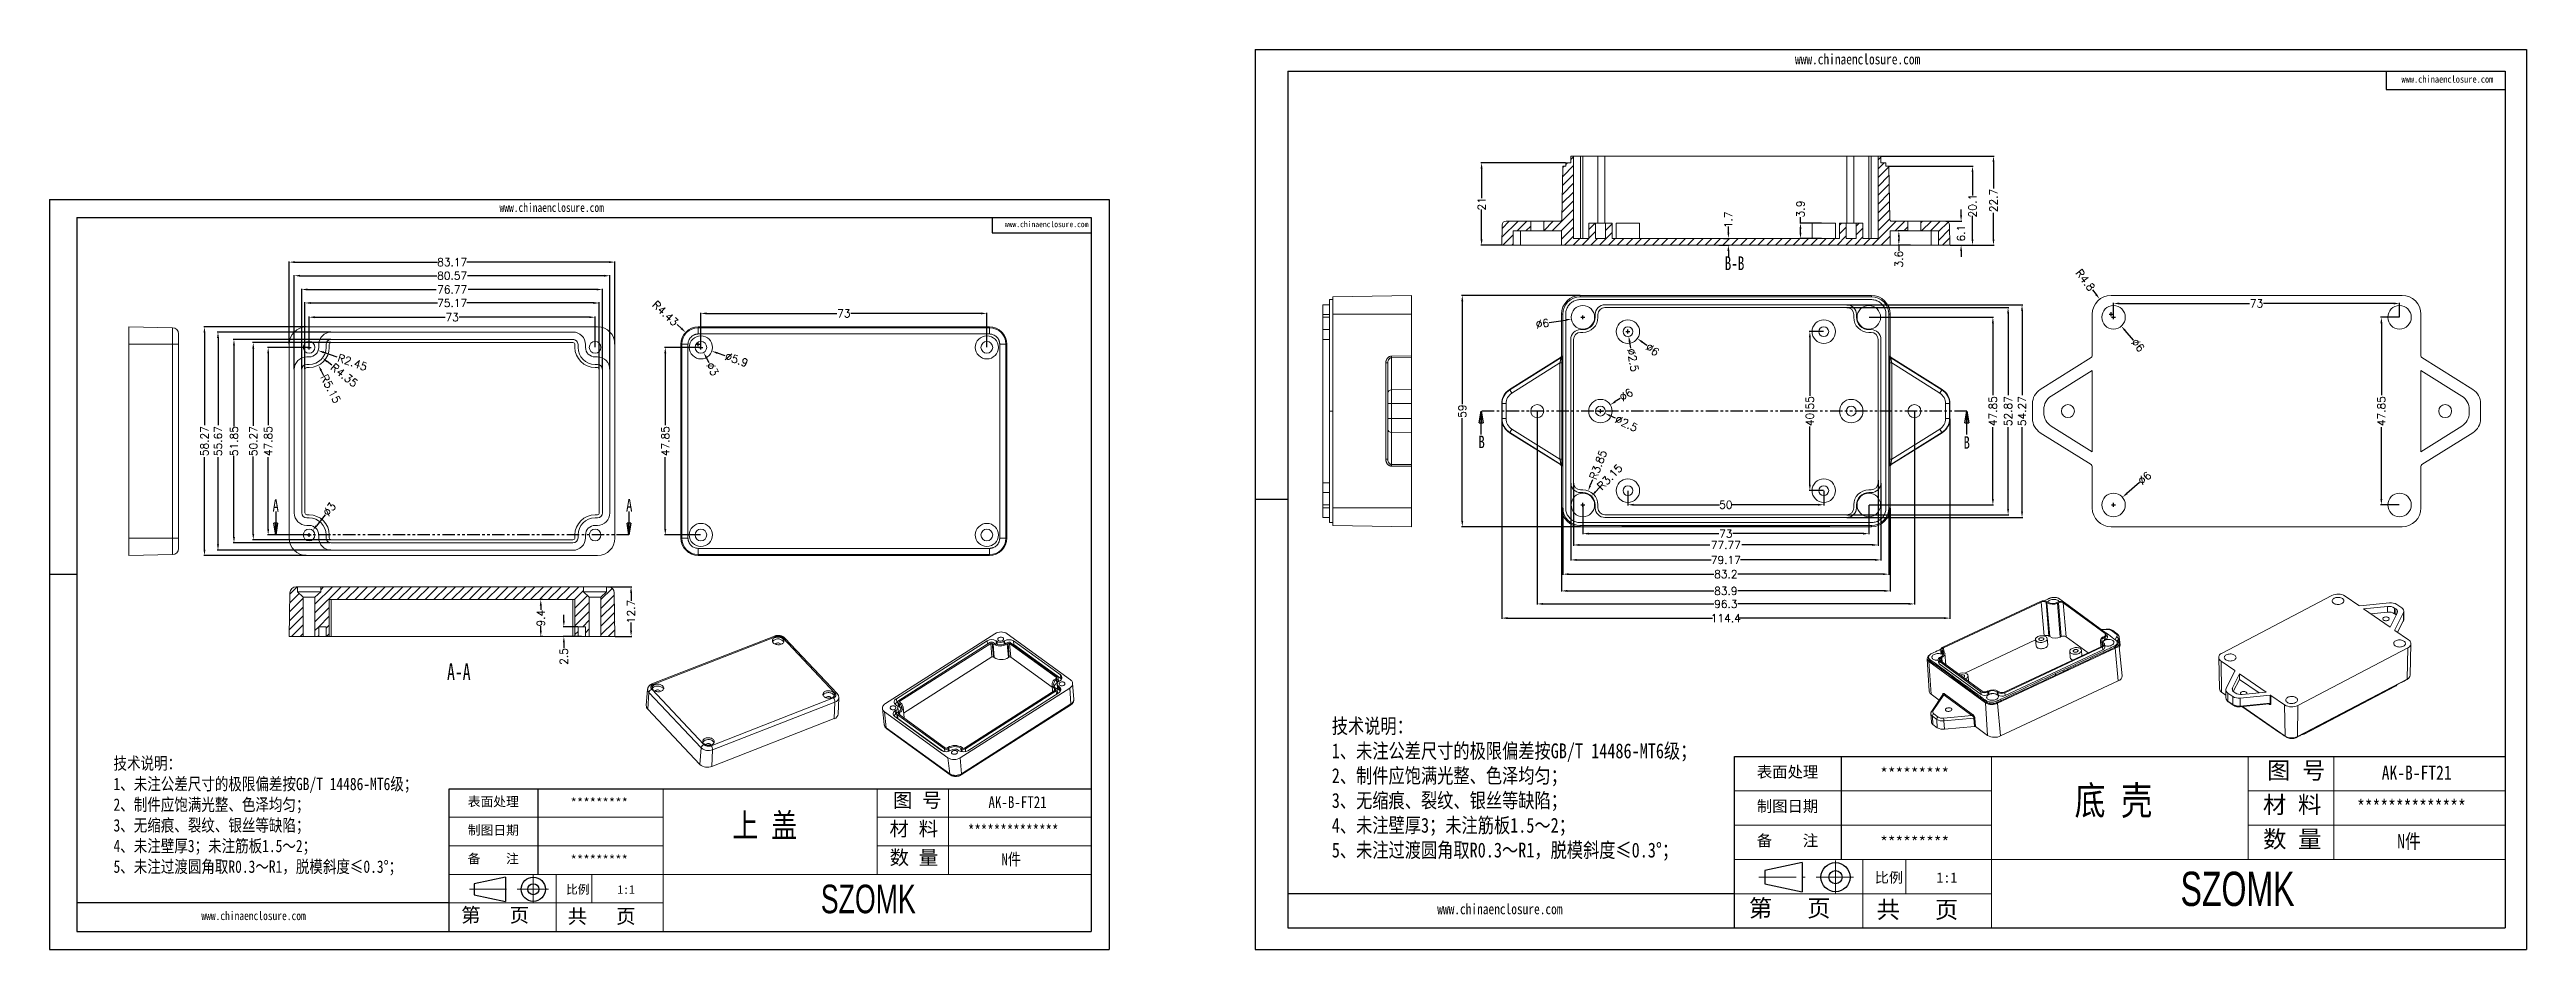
# Model space of a CAD drawing. Header units: inches. Extents: x 2651 to 3284, y 889 to 1119.
import ezdxf

# ---------------------------------------------------------------- set-up
doc = ezdxf.new("R2010")
doc.units = ezdxf.units.IN
doc.header["$LTSCALE"] = 0.5
doc.linetypes.add('CENTER2', pattern=[28.575, 19.05, -3.175, 3.175, -3.175])
doc.linetypes.add('PHANTOM', pattern=[12.7, 6.35, -1.27, 1.27, -1.27, 1.27, -1.27])
doc.layers.add('文字', color=81, linetype='Continuous')
for name, color, linetype, lineweight in [('粗实线', 7, 'Continuous', 30), ('细实线', 3, 'Continuous', 9), ('细点划线', 2, 'CENTER2', 9)]:
    doc.layers.add(name, color=color, linetype=linetype, lineweight=lineweight)
doc.styles.add('SLDTEXTSTYLE0', font='TXT', dxfattribs={"width": 0.75})
doc.styles.add('SLDTEXTSTYLE3', font='TXT', dxfattribs={"width": 0.7})
doc.styles.get("Standard").update_dxf_attribs({"font": 'txt', "bigfont": 'gbcbig.shx'})
doc.styles.add('宋体', font='', dxfattribs={"width": 0.8, "height": 3.5})
doc.styles.add('长仿宋', font='', dxfattribs={"width": 0.7, "height": 4})
doc.styles.get('宋体').set_extended_font_data('SimSun')
doc.styles.get('长仿宋').set_extended_font_data('SimSun')
doc.dimstyles.new('2', dxfattribs={"dimtxt": 2, "dimasz": 1.5, "dimexe": 0.18, "dimexo": 0.0625, "dimgap": 0.1, "dimtad": 0, "dimzin": 12, "dimdsep": 46, "dimtxsty": 'Standard', "dimcen": 0.5, "dimclrd": 3, "dimclre": 3, "dimadec": 0, "dimazin": 0, "dimtfac": 1, "dimtofl": 0, "dimtmove": 0, "dimatfit": 3, "dimfxl": 1, "dimtolj": 1, "dimtzin": 0, "dimarcsym": 0})
pattern_1 = [(45, (-317.3728, -328.1857), (-1.122532, 1.122532), [])]
pattern_2 = [(45, (-558.8946, -244.8074), (-1.122532, 1.122532), [])]

msp = doc.modelspace()

# ---------------------------------------------------------------- texts
at = {"color": 0, "linetype": 'Continuous', "lineweight": 0, "attachment_point": 2, "style": 'SLDTEXTSTYLE3'}
for s, insert, char_height in [('B-B', (3081.616, 1066.183), 3.5), ('A-A', (2755.961, 962.385), 4.2)]:
    msp.add_mtext(s, dxfattribs=dict(at, insert=insert, char_height=char_height))
at = {"color": 7, "linetype": 'Continuous', "char_height": 3.175, "attachment_point": 1, "style": 'SLDTEXTSTYLE0'}
for s, insert in [('B', (3016.247, 1020.463)), ('B', (3140.078, 1020.305)), ('A', (2708.41, 1004.234)), ('A', (2798.652, 1004.291))]:
    msp.add_mtext(s, dxfattribs=dict(at, insert=insert))
at = {"attachment_point": 1}
for s, insert, char_height, width in [('{\\fSimHei|b0|i0|c134|p49;表面处理}', (3087.309, 936.133), 2.87513, 1634.07814), ('{\\fSimHei|b0|i0|c134|p49;*********}', (3118.8, 935.763), 2.87513, 1634.07814), ('{\\fSimHei|b0|i0|c134|p49;表面处理}', (2758.23, 928.35), 2.39594, 1361.73178), ('{\\fSimHei|b0|i0|c134|p49;*********}', (2784.472, 928.042), 2.39594, 1361.73178), ('{\\fSimHei|b0|i0|c134|p49;制图日期}', (3087.309, 927.39), 2.87513, 1634.07814), ('{\\fSimHei|b0|i0|c134|p49;制图日期}', (2758.23, 921.065), 2.39594, 1361.73178), ('{\\fSimHei|b0|i0|c134|p49;备    注}', (3087.309, 918.648), 2.87513, 1634.07814), ('{\\fSimHei|b0|i0|c134|p49;*********}', (3118.8, 918.278), 2.87513, 1634.07814), ('{\\fSimHei|b0|i0|c134|p49;备    注}', (2758.23, 913.779), 2.39594, 1361.73178), ('{\\fSimHei|b0|i0|c134|p49;*********}', (2784.472, 913.471), 2.39594, 1361.73178)]:
    msp.add_mtext(s, dxfattribs=dict(at, insert=insert, char_height=char_height, width=width))
at = {"layer": '文字', "color": 0, "attachment_point": 1, "style": '宋体'}
for s, insert, char_height, width in [('www.chinaenclosure.com', (3097.047, 1117.827), 2.67133, 46.93262), ('www.chinaenclosure.com', (3251.869, 1112.263), 1.78088, 31.28841), ('www.chinaenclosure.com', (2766.346, 1079.762), 2.2261, 39.11052), ('www.chinaenclosure.com', (2895.364, 1075.125), 1.48407, 26.07368), ('{\\H1.111x;技术说明：\\P1、未注公差尺寸的极限偏差按GB/T 14486-MT6级；\\P2、制件应饱满光整、色泽均匀；\\P3、无缩痕、裂纹、银丝等缺陷；\\P4、未注壁厚3；未注筋板1.5～2；\\P5、未注过渡圆角取R0.3～R1，脱模斜度≤0.3%%D；}', (2978.808, 948.302), 3.41505, 124.38745), ('{\\H1.111x;技术说明：\\P1、未注公差尺寸的极限偏差按GB/T 14486-MT6级；\\P2、制件应饱满光整、色泽均匀；\\P3、无缩痕、裂纹、银丝等缺陷；\\P4、未注壁厚3；未注筋板1.5～2；\\P5、未注过渡圆角取R0.3～R1，脱模斜度≤0.3%%D；}', (2667.813, 938.491), 2.84587, 103.65621), ('{\\H1.111x;AK-B-FT21}', (3246.834, 936.33), 3.27844, 37.9025), ('底 壳', (3168.399, 931.067), 7.2854, 93.14162), ('上 盖', (2825.805, 924.128), 6.0712, 77.61802), ('{\\H1.111x;AK-B-FT21}', (2891.168, 928.515), 2.73204, 31.58542), ('{\\H1.111x;**************}', (3240.528, 927.588), 3.27844, 37.9025), ('{\\H1.111x;**************}', (2885.912, 921.229), 2.73204, 31.58542), ('{\\H1.111x;N件}', (3250.799, 918.845), 3.27844, 37.9025), ('{\\H1.111x;N件}', (2894.472, 913.944), 2.73204, 31.58542), ('www.chinaenclosure.com', (2690.241, 899.144), 2.2261, 39.11052), ('www.chinaenclosure.com', (3005.722, 901.085), 2.67133, 46.93262)]:
    msp.add_mtext(s, dxfattribs=dict(at, insert=insert, char_height=char_height, width=width))
at = {"layer": '粗实线', "attachment_point": 1, "style": '长仿宋'}
for insert, char_height, width in [((2848.367, 905.953), 7.28543, 81.69891), ((3195.473, 909.256), 8.74252, 98.03869)]:
    msp.add_mtext('{\\fSTXinwei|b0|i0|c134|p2;SZOMK}', dxfattribs=dict(at, insert=insert, char_height=char_height, width=width))
at = {"layer": '细实线', "color": 7, "attachment_point": 1}
for s, insert, char_height, width in [('{\\fSimSun|b0|i0|c134|p54;图 号}', (3217.552, 937.287), 4.37126, 21.8563), ('{\\fSimSun|b0|i0|c134|p54;图 号}', (2866.766, 929.312), 3.64272, 18.21358), ('{\\fSimSun|b0|i0|c134|p54;材 料   }', (3216.516, 928.544), 4.37126, 21.8563), ('{\\fSimSun|b0|i0|c134|p54;材 料   }', (2865.903, 922.026), 3.64272, 18.21358), ('{\\fSimSun|b0|i0|c134|p54;数 量}', (3216.537, 919.759), 4.37126, 19.7499), ('{\\fSimSun|b0|i0|c134|p54;数 量}', (2865.92, 914.705), 3.64272, 16.45825), ('{\\fSimSun|b0|i0|c134|p54;比例}', (2783.349, 905.802), 2.18563, 9.59423), ('{\\fSimSun|b0|i0|c134|p54;1:1}', (2796.44, 905.802), 2.18563, 9.59423), ('{\\fSimSun|b0|i0|c134|p54;比例}', (3117.452, 909.075), 2.62276, 11.51308), ('{\\fSimSun|b0|i0|c134|p54;1:1}', (3133.161, 909.075), 2.62276, 11.51308), ('{\\fSimSun|b0|i0|c134|p54;第   页}', (2756.544, 900.024), 3.64272, 27.32037), ('{\\fSimSun|b0|i0|c134|p54; 共   页}', (2781.245, 899.714), 3.64272, 27.32037), ('{\\fSimSun|b0|i0|c134|p54;第   页}', (3085.286, 902.141), 4.37126, 32.78444), ('{\\fSimSun|b0|i0|c134|p54; 共   页}', (3114.927, 901.77), 4.37126, 32.78444)]:
    msp.add_mtext(s, dxfattribs=dict(at, insert=insert, char_height=char_height, width=width))

# ---------------------------------------------------------------- blocks, each defined once
blk = doc.blocks.new('_CLOSED')
at = {"color": 0, "linetype": 'ByBlock', "lineweight": -2}
for p, q in [((-1, 0.166667), (0, 0)), ((-1, 0.166667), (-1, -0.166667)), ((0, 0), (-1, -0.166667)), ((0, 0), (-1, 0))]:
    blk.add_line(p, q, dxfattribs=at)
blk = doc.blocks.new('*D184')
at = {"color": 3, "lineweight": -2}
for p, q in [((2717.75, 1043.05), (2717.75, 1050.85)), ((2719.25, 1050.67), (2752.48, 1050.67)), ((2789.25, 1050.67), (2756.01, 1050.67)), ((2790.75, 1043.05), (2790.75, 1050.85))]:
    blk.add_line(p, q, dxfattribs=at)
at = {"color": 3}
for points in [[(2719.25, 1050.92), (2719.25, 1050.42), (2717.75, 1050.67)], [(2789.25, 1050.92), (2789.25, 1050.42), (2790.75, 1050.67)]]:
    blk.add_solid(points, dxfattribs=at)
at = {"layer": 'Defpoints', "color": 0}
for p in [(2717.75, 1050.67), (2717.75, 1042.98), (2790.75, 1042.98)]:
    blk.add_point(p, dxfattribs=at)
at = {"color": 0, "insert": (2754.25, 1050.67), "char_height": 2, "attachment_point": 5}
blk.add_mtext('\\A1;73', dxfattribs=at)
blk = doc.blocks.new('*D185')
at = {"color": 3, "lineweight": -2}
for p, q in [((2716.66, 1037.4), (2716.66, 1054.48)), ((2718.16, 1054.3), (2750.48, 1054.3)), ((2790.33, 1054.3), (2758.01, 1054.3)), ((2791.83, 1037.4), (2791.83, 1054.48))]:
    blk.add_line(p, q, dxfattribs=at)
at = {"color": 3}
for points in [[(2718.16, 1054.55), (2718.16, 1054.05), (2716.66, 1054.3)], [(2790.33, 1054.55), (2790.33, 1054.05), (2791.83, 1054.3)]]:
    blk.add_solid(points, dxfattribs=at)
at = {"layer": 'Defpoints', "color": 0}
for p in [(2791.83, 1054.3), (2716.66, 1037.33), (2791.83, 1037.33)]:
    blk.add_point(p, dxfattribs=at)
at = {"color": 0, "insert": (2754.25, 1054.3), "char_height": 2, "attachment_point": 5}
blk.add_mtext('\\A1;75.17', dxfattribs=at)
blk = doc.blocks.new('*D186')
at = {"color": 3, "lineweight": -2}
for p, q in [((2715.86, 1037.4), (2715.86, 1057.92)), ((2717.36, 1057.74), (2750.15, 1057.74)), ((2791.13, 1057.74), (2758.35, 1057.74)), ((2792.63, 1037.4), (2792.63, 1057.92))]:
    blk.add_line(p, q, dxfattribs=at)
at = {"color": 3}
for points in [[(2717.36, 1057.99), (2717.36, 1057.49), (2715.86, 1057.74)], [(2791.13, 1057.99), (2791.13, 1057.49), (2792.63, 1057.74)]]:
    blk.add_solid(points, dxfattribs=at)
at = {"layer": 'Defpoints', "color": 0}
for p in [(2715.86, 1057.74), (2715.86, 1037.33), (2792.63, 1037.33)]:
    blk.add_point(p, dxfattribs=at)
at = {"color": 0, "insert": (2754.25, 1057.74), "char_height": 2, "attachment_point": 5}
blk.add_mtext('\\A1;76.77', dxfattribs=at)
blk = doc.blocks.new('*D187')
at = {"color": 3, "lineweight": -2}
for p, q in [((2713.96, 1037.4), (2713.96, 1061.43)), ((2715.46, 1061.25), (2750.31, 1061.25)), ((2793.03, 1061.25), (2758.18, 1061.25)), ((2794.53, 1037.4), (2794.53, 1061.43))]:
    blk.add_line(p, q, dxfattribs=at)
at = {"color": 3}
for points in [[(2715.46, 1061.5), (2715.46, 1061), (2713.96, 1061.25)], [(2793.03, 1061.5), (2793.03, 1061), (2794.53, 1061.25)]]:
    blk.add_solid(points, dxfattribs=at)
at = {"layer": 'Defpoints', "color": 0}
for p in [(2713.96, 1061.25), (2713.96, 1037.33), (2794.53, 1037.33)]:
    blk.add_point(p, dxfattribs=at)
at = {"color": 0, "insert": (2754.25, 1061.25), "char_height": 2, "attachment_point": 5}
blk.add_mtext('\\A1;80.57', dxfattribs=at)
blk = doc.blocks.new('*D188')
at = {"color": 3, "lineweight": -2}
for p, q in [((2712.66, 1043.82), (2712.66, 1064.9)), ((2714.16, 1064.72), (2750.48, 1064.72)), ((2794.33, 1064.72), (2758.01, 1064.72)), ((2795.83, 1043.82), (2795.83, 1064.9))]:
    blk.add_line(p, q, dxfattribs=at)
at = {"color": 3}
for points in [[(2714.16, 1064.97), (2714.16, 1064.47), (2712.66, 1064.72)], [(2794.33, 1064.97), (2794.33, 1064.47), (2795.83, 1064.72)]]:
    blk.add_solid(points, dxfattribs=at)
at = {"layer": 'Defpoints', "color": 0}
for p in [(2712.66, 1064.72), (2712.66, 1043.76), (2795.83, 1043.76)]:
    blk.add_point(p, dxfattribs=at)
at = {"color": 0, "insert": (2754.25, 1064.72), "char_height": 2, "attachment_point": 5}
blk.add_mtext('\\A1;83.17', dxfattribs=at)
blk = doc.blocks.new('*D189')
at = {"color": 3, "lineweight": -2}
for p, q in [((2717.68, 1042.98), (2707.12, 1042.98)), ((2707.3, 1041.48), (2707.3, 1023.16)), ((2707.3, 996.63), (2707.3, 1014.96)), ((2717.68, 995.13), (2707.12, 995.13))]:
    blk.add_line(p, q, dxfattribs=at)
at = {"color": 3}
for points in [[(2707.05, 1041.48), (2707.55, 1041.48), (2707.3, 1042.98)], [(2707.05, 996.63), (2707.55, 996.63), (2707.3, 995.13)]]:
    blk.add_solid(points, dxfattribs=at)
at = {"layer": 'Defpoints', "color": 0}
for p in [(2707.3, 1042.98), (2717.75, 1042.98), (2717.75, 995.13)]:
    blk.add_point(p, dxfattribs=at)
at = {"color": 0, "insert": (2707.3, 1019.06), "char_height": 2, "attachment_point": 5, "rotation": 90}
blk.add_mtext('\\A1;47.85', dxfattribs=at)
blk = doc.blocks.new('*D190')
at = {"color": 3, "lineweight": -2}
for p, q in [((2723.33, 1044.19), (2703.31, 1044.19)), ((2703.49, 1042.69), (2703.49, 1022.99)), ((2703.49, 995.42), (2703.49, 1015.12)), ((2723.33, 993.92), (2703.31, 993.92))]:
    blk.add_line(p, q, dxfattribs=at)
at = {"color": 3}
for points in [[(2703.24, 1042.69), (2703.74, 1042.69), (2703.49, 1044.19)], [(2703.24, 995.42), (2703.74, 995.42), (2703.49, 993.92)]]:
    blk.add_solid(points, dxfattribs=at)
at = {"layer": 'Defpoints', "color": 0}
for p in [(2703.49, 1044.19), (2723.4, 1044.19), (2723.4, 993.92)]:
    blk.add_point(p, dxfattribs=at)
at = {"color": 0, "insert": (2703.49, 1019.06), "char_height": 2, "attachment_point": 5, "rotation": 90}
blk.add_mtext('\\A1;50.27', dxfattribs=at)
blk = doc.blocks.new('*D191')
at = {"color": 3, "lineweight": -2}
for p, q in [((2723.33, 1044.99), (2698.38, 1044.99)), ((2698.56, 1043.49), (2698.56, 1022.83)), ((2698.56, 994.64), (2698.56, 1015.3)), ((2723.15, 993.14), (2698.38, 993.14))]:
    blk.add_line(p, q, dxfattribs=at)
at = {"color": 3}
for points in [[(2698.31, 1043.49), (2698.81, 1043.49), (2698.56, 1044.99)], [(2698.31, 994.64), (2698.81, 994.64), (2698.56, 993.14)]]:
    blk.add_solid(points, dxfattribs=at)
at = {"layer": 'Defpoints', "color": 0}
for p in [(2698.56, 1044.99), (2723.4, 1044.99), (2723.21, 993.14)]:
    blk.add_point(p, dxfattribs=at)
at = {"color": 0, "insert": (2698.56, 1019.06), "char_height": 2, "attachment_point": 5, "rotation": 90}
blk.add_mtext('\\A1;51.85', dxfattribs=at)
blk = doc.blocks.new('*D192')
at = {"color": 3, "lineweight": -2}
for p, q in [((2723.33, 1046.89), (2694.31, 1046.89)), ((2694.49, 1045.39), (2694.49, 1023.16)), ((2694.49, 992.72), (2694.49, 1014.96)), ((2723.33, 991.22), (2694.31, 991.22))]:
    blk.add_line(p, q, dxfattribs=at)
at = {"color": 3}
for points in [[(2694.24, 1045.39), (2694.74, 1045.39), (2694.49, 1046.89)], [(2694.24, 992.72), (2694.74, 992.72), (2694.49, 991.22)]]:
    blk.add_solid(points, dxfattribs=at)
at = {"layer": 'Defpoints', "color": 0}
for p in [(2723.4, 1046.89), (2694.49, 991.22), (2723.4, 991.22)]:
    blk.add_point(p, dxfattribs=at)
at = {"color": 0, "insert": (2694.49, 1019.06), "char_height": 2, "attachment_point": 5, "rotation": 90}
blk.add_mtext('\\A1;55.67', dxfattribs=at)
blk = doc.blocks.new('*D193')
at = {"color": 3, "lineweight": -2}
for p, q in [((2717.03, 1048.19), (2690.85, 1048.19)), ((2691.03, 1046.69), (2691.03, 1023.16)), ((2691.03, 991.42), (2691.03, 1014.96)), ((2717.03, 989.92), (2690.85, 989.92))]:
    blk.add_line(p, q, dxfattribs=at)
at = {"color": 3}
for points in [[(2690.78, 1046.69), (2691.28, 1046.69), (2691.03, 1048.19)], [(2690.78, 991.42), (2691.28, 991.42), (2691.03, 989.92)]]:
    blk.add_solid(points, dxfattribs=at)
at = {"layer": 'Defpoints', "color": 0}
for p in [(2691.03, 1048.19), (2717.1, 1048.19), (2717.1, 989.92)]:
    blk.add_point(p, dxfattribs=at)
at = {"color": 0, "insert": (2691.03, 1019.06), "char_height": 2, "attachment_point": 5, "rotation": 90}
blk.add_mtext('\\A1;58.27', dxfattribs=at)
blk = doc.blocks.new('*D194')
at = {"color": 3, "lineweight": -2}
for p, q in [((2717.75, 1042.48), (2717.75, 1043.48)), ((2717.25, 1042.98), (2718.25, 1042.98)), ((2721.51, 1035.76), (2720.82, 1037.09))]:
    blk.add_line(p, q, dxfattribs=at)
at = {"color": 3}
blk.add_solid([(2721.04, 1037.2), (2720.6, 1036.97), (2720.13, 1038.42)], dxfattribs=at)
at = {"layer": 'Defpoints', "color": 0}
for p in [(2717.75, 1042.98), (2720.13, 1038.42)]:
    blk.add_point(p, dxfattribs=at)
at = {"color": 0, "insert": (2723.25, 1032.41), "char_height": 2, "attachment_point": 5, "rotation": 297.52388}
blk.add_mtext('\\A1;R5.15', dxfattribs=at)
blk = doc.blocks.new('*D195')
at = {"color": 3, "lineweight": -2}
for p, q in [((2717.75, 1042.48), (2717.75, 1043.48)), ((2717.25, 1042.98), (2718.25, 1042.98)), ((2723.51, 1038.42), (2722.33, 1039.35))]:
    blk.add_line(p, q, dxfattribs=at)
at = {"color": 3}
blk.add_solid([(2722.49, 1039.55), (2722.18, 1039.16), (2721.16, 1040.28)], dxfattribs=at)
at = {"layer": 'Defpoints', "color": 0}
for p in [(2717.75, 1042.98), (2721.16, 1040.28)]:
    blk.add_point(p, dxfattribs=at)
at = {"color": 0, "insert": (2726.72, 1035.88), "char_height": 2, "attachment_point": 5, "rotation": 321.63302}
blk.add_mtext('\\A1;R4.35', dxfattribs=at)
blk = doc.blocks.new('*D196')
at = {"color": 3, "lineweight": -2}
for p, q in [((2717.75, 1042.48), (2717.75, 1043.48)), ((2717.25, 1042.98), (2718.25, 1042.98)), ((2724.94, 1040.51), (2721.48, 1041.7))]:
    blk.add_line(p, q, dxfattribs=at)
at = {"color": 3}
blk.add_solid([(2721.56, 1041.93), (2721.4, 1041.46), (2720.06, 1042.18)], dxfattribs=at)
at = {"layer": 'Defpoints', "color": 0}
for p in [(2717.75, 1042.98), (2720.06, 1042.18)]:
    blk.add_point(p, dxfattribs=at)
at = {"color": 0, "insert": (2728.81, 1039.17), "char_height": 2, "attachment_point": 5, "rotation": 340.99849}
blk.add_mtext('\\A1;R2.45', dxfattribs=at)
blk = doc.blocks.new('*D197')
at = {"color": 3, "lineweight": -2}
for p, q in [((2721.83, 1000.31), (2719.6, 997.49)), ((2717.25, 995.13), (2718.25, 995.13)), ((2717.75, 994.63), (2717.75, 995.63))]:
    blk.add_line(p, q, dxfattribs=at)
at = {"color": 3}
blk.add_solid([(2719.41, 997.64), (2719.8, 997.33), (2718.67, 996.31)], dxfattribs=at)
at = {"layer": 'Defpoints', "color": 0}
for p in [(2716.82, 993.95), (2718.67, 996.31)]:
    blk.add_point(p, dxfattribs=at)
at = {"color": 0, "insert": (2722.92, 1001.7), "char_height": 2, "attachment_point": 5, "rotation": 51.77784}
blk.add_mtext('\\A1;∅3', dxfattribs=at)
blk = doc.blocks.new('*D198')
at = {"color": 3, "lineweight": -2}
for p, q in [((2817.75, 1042.48), (2817.75, 1043.48)), ((2817.25, 1042.98), (2818.25, 1042.98)), ((2823.93, 1040.86), (2821.96, 1041.54))]:
    blk.add_line(p, q, dxfattribs=at)
at = {"color": 3}
blk.add_solid([(2822.04, 1041.77), (2821.88, 1041.3), (2820.54, 1042.02)], dxfattribs=at)
at = {"layer": 'Defpoints', "color": 0}
for p in [(2814.96, 1043.94), (2820.54, 1042.02)]:
    blk.add_point(p, dxfattribs=at)
at = {"color": 0, "insert": (2826.87, 1039.85), "char_height": 2, "attachment_point": 5, "rotation": 341.01701}
blk.add_mtext('\\A1;∅5.9', dxfattribs=at)
blk = doc.blocks.new('*D199')
at = {"color": 3, "lineweight": -2}
for p, q in [((2817.75, 1042.48), (2817.75, 1043.48)), ((2817.25, 1042.98), (2818.25, 1042.98)), ((2819.88, 1039.02), (2819.17, 1040.34))]:
    blk.add_line(p, q, dxfattribs=at)
at = {"color": 3}
blk.add_solid([(2819.39, 1040.46), (2818.95, 1040.22), (2818.46, 1041.66)], dxfattribs=at)
at = {"layer": 'Defpoints', "color": 0}
for p in [(2817.04, 1044.3), (2818.46, 1041.66)]:
    blk.add_point(p, dxfattribs=at)
at = {"color": 0, "insert": (2820.72, 1037.46), "char_height": 2, "attachment_point": 5, "rotation": 298.21499}
blk.add_mtext('\\A1;∅3', dxfattribs=at)
blk = doc.blocks.new('*D200')
at = {"color": 3, "lineweight": -2}
for p, q in [((2817.75, 1043.05), (2817.75, 1051.82)), ((2819.25, 1051.64), (2852.49, 1051.64)), ((2889.25, 1051.64), (2856.02, 1051.64)), ((2890.75, 1043.05), (2890.75, 1051.82))]:
    blk.add_line(p, q, dxfattribs=at)
at = {"color": 3}
for points in [[(2819.25, 1051.89), (2819.25, 1051.39), (2817.75, 1051.64)], [(2889.25, 1051.89), (2889.25, 1051.39), (2890.75, 1051.64)]]:
    blk.add_solid(points, dxfattribs=at)
at = {"layer": 'Defpoints', "color": 0}
for p in [(2890.75, 1051.64), (2817.75, 1042.98), (2890.75, 1042.98)]:
    blk.add_point(p, dxfattribs=at)
at = {"color": 0, "insert": (2854.25, 1051.64), "char_height": 2, "attachment_point": 5}
blk.add_mtext('\\A1;73', dxfattribs=at)
blk = doc.blocks.new('*D201')
at = {"color": 3, "lineweight": -2}
for p, q in [((2817.69, 1042.98), (2808.49, 1042.98)), ((2808.67, 1041.48), (2808.67, 1023.16)), ((2808.67, 996.63), (2808.67, 1014.96)), ((2817.69, 995.13), (2808.49, 995.13))]:
    blk.add_line(p, q, dxfattribs=at)
at = {"color": 3}
for points in [[(2808.42, 1041.48), (2808.92, 1041.48), (2808.67, 1042.98)], [(2808.42, 996.63), (2808.92, 996.63), (2808.67, 995.13)]]:
    blk.add_solid(points, dxfattribs=at)
at = {"layer": 'Defpoints', "color": 0}
for p in [(2808.67, 1042.98), (2817.75, 1042.98), (2817.75, 995.13)]:
    blk.add_point(p, dxfattribs=at)
at = {"color": 0, "insert": (2808.67, 1019.06), "char_height": 2, "attachment_point": 5, "rotation": 90}
blk.add_mtext('\\A1;47.85', dxfattribs=at)
blk = doc.blocks.new('*D202')
at = {"color": 3, "lineweight": -2}
for p, q in [((2793.93, 981.94), (2800.11, 981.94)), ((2799.93, 980.44), (2799.93, 978.36)), ((2795.89, 969.24), (2800.11, 969.24)), ((2799.93, 970.74), (2799.93, 972.83))]:
    blk.add_line(p, q, dxfattribs=at)
at = {"color": 3}
for points in [[(2799.68, 980.44), (2800.18, 980.44), (2799.93, 981.94)], [(2799.68, 970.74), (2800.18, 970.74), (2799.93, 969.24)]]:
    blk.add_solid(points, dxfattribs=at)
at = {"layer": 'Defpoints', "color": 0}
for p in [(2793.87, 981.94), (2799.93, 981.94), (2795.83, 969.24)]:
    blk.add_point(p, dxfattribs=at)
at = {"color": 0, "insert": (2799.93, 975.59), "char_height": 2, "attachment_point": 5, "rotation": 90}
blk.add_mtext('\\A1;12.7', dxfattribs=at)
blk = doc.blocks.new('*D203')
at = {"color": 3, "lineweight": -2}
for p, q in [((2777.4, 978.64), (2776.71, 978.64)), ((2776.89, 977.14), (2776.89, 976.04)), ((2777.4, 969.24), (2776.71, 969.24)), ((2776.89, 970.74), (2776.89, 971.84))]:
    blk.add_line(p, q, dxfattribs=at)
at = {"color": 3}
for points in [[(2776.64, 977.14), (2777.14, 977.14), (2776.89, 978.64)], [(2776.64, 970.74), (2777.14, 970.74), (2776.89, 969.24)]]:
    blk.add_solid(points, dxfattribs=at)
at = {"layer": 'Defpoints', "color": 0}
for p in [(2777.47, 978.64), (2776.89, 969.24), (2777.47, 969.24)]:
    blk.add_point(p, dxfattribs=at)
at = {"color": 0, "insert": (2776.89, 973.94), "char_height": 2, "attachment_point": 5, "rotation": 90}
blk.add_mtext('\\A1;9.4', dxfattribs=at)
blk = doc.blocks.new('*D204')
at = {"color": 3, "lineweight": -2}
for p, q in [((2782.77, 973.24), (2782.77, 974.74)), ((2786.33, 971.74), (2782.59, 971.74)), ((2787.28, 969.24), (2782.59, 969.24)), ((2782.77, 967.74), (2782.77, 966.24))]:
    blk.add_line(p, q, dxfattribs=at)
at = {"color": 3}
for points in [[(2782.52, 973.24), (2783.02, 973.24), (2782.77, 971.74)], [(2782.52, 967.74), (2783.02, 967.74), (2782.77, 969.24)]]:
    blk.add_solid(points, dxfattribs=at)
at = {"layer": 'Defpoints', "color": 0}
for p in [(2782.77, 969.24), (2786.4, 971.74), (2787.35, 969.24)]:
    blk.add_point(p, dxfattribs=at)
at = {"color": 0, "insert": (2782.77, 964.14), "char_height": 2, "attachment_point": 5, "rotation": 90}
blk.add_mtext('\\A1;2.5', dxfattribs=at)
blk = doc.blocks.new('*D205')
at = {"color": 3, "lineweight": -2}
for p, q in [((3054.4, 1006.39), (3054.4, 1002.66)), ((3104.4, 1006.39), (3104.4, 1002.66)), ((3055.9, 1002.84), (3077.8, 1002.84)), ((3102.9, 1002.84), (3081, 1002.84))]:
    blk.add_line(p, q, dxfattribs=at)
at = {"color": 3}
for points in [[(3055.9, 1003.09), (3055.9, 1002.59), (3054.4, 1002.84)], [(3102.9, 1003.09), (3102.9, 1002.59), (3104.4, 1002.84)]]:
    blk.add_solid(points, dxfattribs=at)
at = {"layer": 'Defpoints', "color": 0}
for p in [(3054.4, 1006.45), (3104.4, 1006.45), (3104.4, 1002.84)]:
    blk.add_point(p, dxfattribs=at)
at = {"color": 0, "insert": (3079.4, 1002.84), "char_height": 2, "attachment_point": 5}
blk.add_mtext('\\A1;50', dxfattribs=at)
blk = doc.blocks.new('*D206')
at = {"color": 3, "lineweight": -2}
for p, q in [((3042.9, 1002.74), (3042.9, 995.3)), ((3115.9, 1002.74), (3115.9, 995.3)), ((3044.4, 995.48), (3077.63, 995.48)), ((3114.4, 995.48), (3081.17, 995.48))]:
    blk.add_line(p, q, dxfattribs=at)
at = {"color": 3}
for points in [[(3044.4, 995.73), (3044.4, 995.23), (3042.9, 995.48)], [(3114.4, 995.73), (3114.4, 995.23), (3115.9, 995.48)]]:
    blk.add_solid(points, dxfattribs=at)
at = {"layer": 'Defpoints', "color": 0}
for p in [(3042.9, 1002.8), (3115.9, 1002.8), (3042.9, 995.48)]:
    blk.add_point(p, dxfattribs=at)
at = {"color": 0, "insert": (3079.4, 995.48), "char_height": 2, "attachment_point": 5}
blk.add_mtext('\\A1;73', dxfattribs=at)
blk = doc.blocks.new('*D207')
at = {"color": 3, "lineweight": -2}
for p, q in [((3040.52, 1008.39), (3040.52, 992.4)), ((3118.28, 1009.09), (3118.28, 992.4)), ((3042.02, 992.58), (3075.3, 992.58)), ((3116.78, 992.58), (3083.5, 992.58))]:
    blk.add_line(p, q, dxfattribs=at)
at = {"color": 3}
for points in [[(3042.02, 992.83), (3042.02, 992.33), (3040.52, 992.58)], [(3116.78, 992.83), (3116.78, 992.33), (3118.28, 992.58)]]:
    blk.add_solid(points, dxfattribs=at)
at = {"layer": 'Defpoints', "color": 0}
for p in [(3040.52, 1008.45), (3118.28, 1009.15), (3040.52, 992.58)]:
    blk.add_point(p, dxfattribs=at)
at = {"color": 0, "insert": (3079.4, 992.58), "char_height": 2, "attachment_point": 5}
blk.add_mtext('\\A1;77.77', dxfattribs=at)
blk = doc.blocks.new('*D208')
at = {"color": 3, "lineweight": -2}
for p, q in [((3039.82, 1008.36), (3039.82, 988.59)), ((3118.98, 1008.36), (3118.98, 988.59)), ((3041.32, 988.77), (3075.63, 988.77)), ((3117.48, 988.77), (3083.17, 988.77))]:
    blk.add_line(p, q, dxfattribs=at)
at = {"color": 3}
for points in [[(3041.32, 989.02), (3041.32, 988.52), (3039.82, 988.77)], [(3117.48, 989.02), (3117.48, 988.52), (3118.98, 988.77)]]:
    blk.add_solid(points, dxfattribs=at)
at = {"layer": 'Defpoints', "color": 0}
for p in [(3039.82, 1008.43), (3118.98, 1008.43), (3039.82, 988.77)]:
    blk.add_point(p, dxfattribs=at)
at = {"color": 0, "insert": (3079.4, 988.77), "char_height": 2, "attachment_point": 5}
blk.add_mtext('\\A1;79.17', dxfattribs=at)
blk = doc.blocks.new('*D209')
at = {"color": 3, "lineweight": -2}
for p, q in [((3037.8, 1001.96), (3037.8, 984.96)), ((3121, 1001.96), (3121, 984.96)), ((3039.3, 985.14), (3076.3, 985.14)), ((3119.5, 985.14), (3082.5, 985.14))]:
    blk.add_line(p, q, dxfattribs=at)
at = {"color": 3}
for points in [[(3039.3, 985.39), (3039.3, 984.89), (3037.8, 985.14)], [(3119.5, 985.39), (3119.5, 984.89), (3121, 985.14)]]:
    blk.add_solid(points, dxfattribs=at)
at = {"layer": 'Defpoints', "color": 0}
for p in [(3037.8, 1002.02), (3121, 1002.02), (3037.8, 985.14)]:
    blk.add_point(p, dxfattribs=at)
at = {"color": 0, "insert": (3079.4, 985.14), "char_height": 2, "attachment_point": 5}
blk.add_mtext('\\A1;83.2', dxfattribs=at)
blk = doc.blocks.new('*D210')
at = {"color": 3, "lineweight": -2}
for p, q in [((3037.45, 1001.96), (3037.45, 980.69)), ((3121.35, 1001.96), (3121.35, 980.69)), ((3038.95, 980.87), (3076.3, 980.87)), ((3119.85, 980.87), (3082.5, 980.87))]:
    blk.add_line(p, q, dxfattribs=at)
at = {"color": 3}
for points in [[(3038.95, 981.12), (3038.95, 980.62), (3037.45, 980.87)], [(3119.85, 981.12), (3119.85, 980.62), (3121.35, 980.87)]]:
    blk.add_solid(points, dxfattribs=at)
at = {"layer": 'Defpoints', "color": 0}
for p in [(3037.45, 1002.02), (3121.35, 1002.02), (3037.45, 980.87)]:
    blk.add_point(p, dxfattribs=at)
at = {"color": 0, "insert": (3079.4, 980.87), "char_height": 2, "attachment_point": 5}
blk.add_mtext('\\A1;83.9', dxfattribs=at)
blk = doc.blocks.new('*D211')
at = {"color": 3, "lineweight": -2}
for p, q in [((3022.2, 1024.76), (3022.2, 973.75)), ((3136.6, 1024.76), (3136.6, 973.75)), ((3023.7, 973.93), (3075.97, 973.93)), ((3135.1, 973.93), (3082.83, 973.93))]:
    blk.add_line(p, q, dxfattribs=at)
at = {"color": 3}
for points in [[(3023.7, 974.18), (3023.7, 973.68), (3022.2, 973.93)], [(3135.1, 974.18), (3135.1, 973.68), (3136.6, 973.93)]]:
    blk.add_solid(points, dxfattribs=at)
at = {"layer": 'Defpoints', "color": 0}
for p in [(3022.2, 1024.82), (3136.6, 1024.82), (3136.6, 973.93)]:
    blk.add_point(p, dxfattribs=at)
at = {"color": 0, "insert": (3079.4, 973.93), "char_height": 2, "attachment_point": 5}
blk.add_mtext('\\A1;114.4', dxfattribs=at)
blk = doc.blocks.new('*D212')
at = {"color": 3, "lineweight": -2}
for p, q in [((3104.34, 1047), (3100.67, 1047)), ((3100.85, 1045.5), (3100.85, 1030.66)), ((3100.85, 1007.95), (3100.85, 1022.79)), ((3104.34, 1006.45), (3100.67, 1006.45))]:
    blk.add_line(p, q, dxfattribs=at)
at = {"color": 3}
for points in [[(3100.6, 1045.5), (3101.1, 1045.5), (3100.85, 1047)], [(3100.6, 1007.95), (3101.1, 1007.95), (3100.85, 1006.45)]]:
    blk.add_solid(points, dxfattribs=at)
at = {"layer": 'Defpoints', "color": 0}
for p in [(3100.85, 1047), (3104.4, 1047), (3104.4, 1006.45)]:
    blk.add_point(p, dxfattribs=at)
at = {"color": 0, "insert": (3100.85, 1026.72), "char_height": 2, "attachment_point": 5, "rotation": 90}
blk.add_mtext('\\A1;40.55', dxfattribs=at)
blk = doc.blocks.new('*D213')
at = {"color": 3, "lineweight": -2}
for p, q in [((3115.96, 1050.65), (3147.75, 1050.65)), ((3147.57, 1049.15), (3147.57, 1030.82)), ((3147.57, 1004.3), (3147.57, 1022.62)), ((3115.96, 1002.8), (3147.75, 1002.8))]:
    blk.add_line(p, q, dxfattribs=at)
at = {"color": 3}
for points in [[(3147.32, 1049.15), (3147.82, 1049.15), (3147.57, 1050.65)], [(3147.32, 1004.3), (3147.82, 1004.3), (3147.57, 1002.8)]]:
    blk.add_solid(points, dxfattribs=at)
at = {"layer": 'Defpoints', "color": 0}
for p in [(3115.9, 1050.65), (3115.9, 1002.8), (3147.57, 1002.8)]:
    blk.add_point(p, dxfattribs=at)
at = {"color": 0, "insert": (3147.57, 1026.72), "char_height": 2, "attachment_point": 5, "rotation": 90}
blk.add_mtext('\\A1;47.85', dxfattribs=at)
blk = doc.blocks.new('*D214')
at = {"color": 3, "lineweight": -2}
for p, q in [((3031.25, 1026.66), (3031.25, 977.37)), ((3127.55, 1026.66), (3127.55, 977.37)), ((3032.75, 977.55), (3076.3, 977.55)), ((3126.05, 977.55), (3082.5, 977.55))]:
    blk.add_line(p, q, dxfattribs=at)
at = {"color": 3}
for points in [[(3032.75, 977.8), (3032.75, 977.3), (3031.25, 977.55)], [(3126.05, 977.8), (3126.05, 977.3), (3127.55, 977.55)]]:
    blk.add_solid(points, dxfattribs=at)
at = {"layer": 'Defpoints', "color": 0}
for p in [(3031.25, 1026.72), (3127.55, 1026.72), (3127.55, 977.55)]:
    blk.add_point(p, dxfattribs=at)
at = {"color": 0, "insert": (3079.4, 977.55), "char_height": 2, "attachment_point": 5}
blk.add_mtext('\\A1;96.3', dxfattribs=at)
blk = doc.blocks.new('*D215')
at = {"color": 3, "lineweight": -2}
for p, q in [((3110.31, 1053.16), (3151.63, 1053.16)), ((3151.45, 1051.66), (3151.45, 1030.82)), ((3151.45, 1001.79), (3151.45, 1022.62)), ((3110.31, 1000.29), (3151.63, 1000.29))]:
    blk.add_line(p, q, dxfattribs=at)
at = {"color": 3}
for points in [[(3151.2, 1051.66), (3151.7, 1051.66), (3151.45, 1053.16)], [(3151.2, 1001.79), (3151.7, 1001.79), (3151.45, 1000.29)]]:
    blk.add_solid(points, dxfattribs=at)
at = {"layer": 'Defpoints', "color": 0}
for p in [(3110.25, 1053.16), (3151.45, 1053.16), (3110.25, 1000.29)]:
    blk.add_point(p, dxfattribs=at)
at = {"color": 0, "insert": (3151.45, 1026.72), "char_height": 2, "attachment_point": 5, "rotation": 90}
blk.add_mtext('\\A1;52.87', dxfattribs=at)
blk = doc.blocks.new('*D216')
at = {"color": 3, "lineweight": -2}
for p, q in [((3110.31, 1053.86), (3155.19, 1053.86)), ((3155.01, 1052.36), (3155.01, 1030.82)), ((3155.01, 1001.09), (3155.01, 1022.62)), ((3110.31, 999.59), (3155.19, 999.59))]:
    blk.add_line(p, q, dxfattribs=at)
at = {"color": 3}
for points in [[(3154.76, 1052.36), (3155.26, 1052.36), (3155.01, 1053.86)], [(3154.76, 1001.09), (3155.26, 1001.09), (3155.01, 999.59)]]:
    blk.add_solid(points, dxfattribs=at)
at = {"layer": 'Defpoints', "color": 0}
for p in [(3110.25, 1053.86), (3110.25, 999.59), (3155.01, 999.59)]:
    blk.add_point(p, dxfattribs=at)
at = {"color": 0, "insert": (3155.01, 1026.72), "char_height": 2, "attachment_point": 5, "rotation": 90}
blk.add_mtext('\\A1;54.27', dxfattribs=at)
blk = doc.blocks.new('*D217')
at = {"color": 3, "lineweight": -2}
for p, q in [((3042.19, 1056.22), (3011.94, 1056.22)), ((3012.12, 1054.72), (3012.12, 1028.49)), ((3012.12, 998.72), (3012.12, 1024.96)), ((3042.19, 997.22), (3011.94, 997.22))]:
    blk.add_line(p, q, dxfattribs=at)
at = {"color": 3}
for points in [[(3011.87, 1054.72), (3012.37, 1054.72), (3012.12, 1056.22)], [(3011.87, 998.72), (3012.37, 998.72), (3012.12, 997.22)]]:
    blk.add_solid(points, dxfattribs=at)
at = {"layer": 'Defpoints', "color": 0}
for p in [(3012.12, 1056.22), (3042.25, 1056.22), (3042.25, 997.22)]:
    blk.add_point(p, dxfattribs=at)
at = {"color": 0, "insert": (3012.12, 1026.72), "char_height": 2, "attachment_point": 5, "rotation": 90}
blk.add_mtext('\\A1;59', dxfattribs=at)
blk = doc.blocks.new('*D218')
at = {"color": 3, "lineweight": -2}
for p, q in [((3053.9, 1047), (3054.9, 1047)), ((3054.4, 1046.5), (3054.4, 1047.5)), ((3059.25, 1043.47), (3058.04, 1044.35))]:
    blk.add_line(p, q, dxfattribs=at)
at = {"color": 3}
blk.add_solid([(3058.19, 1044.55), (3057.89, 1044.15), (3056.83, 1045.23)], dxfattribs=at)
at = {"layer": 'Defpoints', "color": 0}
for p in [(3051.97, 1048.76), (3056.83, 1045.23)]:
    blk.add_point(p, dxfattribs=at)
at = {"color": 0, "insert": (3060.68, 1042.43), "char_height": 2, "attachment_point": 5, "rotation": 323.96222}
blk.add_mtext('\\A1;∅6', dxfattribs=at)
blk = doc.blocks.new('*D219')
at = {"color": 3, "lineweight": -2}
for p, q in [((3053.9, 1047), (3054.9, 1047)), ((3054.4, 1046.5), (3054.4, 1047.5)), ((3055.14, 1042.81), (3054.88, 1044.29))]:
    blk.add_line(p, q, dxfattribs=at)
at = {"color": 3}
blk.add_solid([(3055.13, 1044.34), (3054.63, 1044.25), (3054.62, 1045.77)], dxfattribs=at)
at = {"layer": 'Defpoints', "color": 0}
for p in [(3054.18, 1048.23), (3054.62, 1045.77)]:
    blk.add_point(p, dxfattribs=at)
at = {"color": 0, "insert": (3055.68, 1039.76), "char_height": 2, "attachment_point": 5, "rotation": 280.04272}
blk.add_mtext('\\A1;∅2.5', dxfattribs=at)
blk = doc.blocks.new('*D220')
at = {"color": 3, "lineweight": -2}
for p, q in [((3046.9, 1026.72), (3047.9, 1026.72)), ((3047.4, 1026.22), (3047.4, 1027.22)), ((3052.46, 1029.95), (3051.19, 1029.15))]:
    blk.add_line(p, q, dxfattribs=at)
at = {"color": 3}
blk.add_solid([(3051.06, 1029.36), (3051.33, 1028.93), (3049.93, 1028.34)], dxfattribs=at)
at = {"layer": 'Defpoints', "color": 0}
for p in [(3044.87, 1025.11), (3049.93, 1028.34)]:
    blk.add_point(p, dxfattribs=at)
at = {"color": 0, "insert": (3053.95, 1030.9), "char_height": 2, "attachment_point": 5, "rotation": 32.54238}
blk.add_mtext('\\A1;∅6', dxfattribs=at)
blk = doc.blocks.new('*D221')
at = {"color": 3, "lineweight": -2}
for p, q in [((3046.9, 1026.72), (3047.9, 1026.72)), ((3047.4, 1026.22), (3047.4, 1027.22)), ((3051.23, 1024.89), (3049.88, 1025.54))]:
    blk.add_line(p, q, dxfattribs=at)
at = {"color": 3}
blk.add_solid([(3049.99, 1025.76), (3049.77, 1025.31), (3048.53, 1026.18)], dxfattribs=at)
at = {"layer": 'Defpoints', "color": 0}
for p in [(3046.27, 1027.27), (3048.53, 1026.18)]:
    blk.add_point(p, dxfattribs=at)
at = {"color": 0, "insert": (3054.03, 1023.55), "char_height": 2, "attachment_point": 5, "rotation": 334.39409}
blk.add_mtext('\\A1;∅2.5', dxfattribs=at)
blk = doc.blocks.new('*D222')
at = {"color": 3, "lineweight": -2}
for p, q in [((3034.32, 1049.31), (3038.45, 1049.96)), ((3042.4, 1050.65), (3043.4, 1050.65)), ((3042.9, 1050.15), (3042.9, 1051.15))]:
    blk.add_line(p, q, dxfattribs=at)
at = {"color": 3}
blk.add_solid([(3038.42, 1050.2), (3038.49, 1049.71), (3039.94, 1050.19)], dxfattribs=at)
at = {"layer": 'Defpoints', "color": 0}
for p in [(3039.94, 1050.19), (3045.86, 1051.11)]:
    blk.add_point(p, dxfattribs=at)
at = {"color": 0, "insert": (3032.57, 1049.04), "char_height": 2, "attachment_point": 5, "rotation": 8.87492}
blk.add_mtext('\\A1;∅6', dxfattribs=at)
blk = doc.blocks.new('*D223')
at = {"color": 3, "lineweight": -2}
for p, q in [((3045.34, 1009.2), (3044.8, 1007.8)), ((3042.4, 1002.8), (3043.4, 1002.8)), ((3042.9, 1002.3), (3042.9, 1003.3))]:
    blk.add_line(p, q, dxfattribs=at)
at = {"color": 3}
blk.add_solid([(3044.57, 1007.89), (3045.04, 1007.71), (3044.27, 1006.4)], dxfattribs=at)
at = {"layer": 'Defpoints', "color": 0}
for p in [(3044.27, 1006.4), (3042.9, 1002.8)]:
    blk.add_point(p, dxfattribs=at)
at = {"color": 0, "insert": (3046.79, 1013.03), "char_height": 2, "attachment_point": 5, "rotation": 69.17308}
blk.add_mtext('\\A1;R3.85', dxfattribs=at)
blk = doc.blocks.new('*D224')
at = {"color": 3, "lineweight": -2}
for p, q in [((3047.17, 1007.23), (3046.13, 1006.15)), ((3042.4, 1002.8), (3043.4, 1002.8)), ((3042.9, 1002.3), (3042.9, 1003.3))]:
    blk.add_line(p, q, dxfattribs=at)
at = {"color": 3}
blk.add_solid([(3045.95, 1006.32), (3046.31, 1005.98), (3045.09, 1005.07)], dxfattribs=at)
at = {"layer": 'Defpoints', "color": 0}
for p in [(3042.9, 1002.8), (3045.09, 1005.07)]:
    blk.add_point(p, dxfattribs=at)
at = {"color": 0, "insert": (3049.78, 1009.94), "char_height": 2, "attachment_point": 5, "rotation": 46.06807}
blk.add_mtext('\\A1;R3.15', dxfattribs=at)
blk = doc.blocks.new('*D225')
at = {"color": 3, "lineweight": -2}
for p, q in [((3173.03, 1057.65), (3173.94, 1056.46)), ((3177.23, 1051.42), (3178.23, 1051.42)), ((3177.73, 1050.92), (3177.73, 1051.92))]:
    blk.add_line(p, q, dxfattribs=at)
at = {"color": 3}
blk.add_solid([(3174.13, 1056.61), (3173.74, 1056.31), (3174.84, 1055.26)], dxfattribs=at)
at = {"layer": 'Defpoints', "color": 0}
for p in [(3174.84, 1055.26), (3177.73, 1051.42)]:
    blk.add_point(p, dxfattribs=at)
at = {"color": 0, "insert": (3171.17, 1060.13), "char_height": 2, "attachment_point": 5, "rotation": 306.99255}
blk.add_mtext('\\A1;R4.8', dxfattribs=at)
blk = doc.blocks.new('*D226')
at = {"color": 3, "lineweight": -2}
for p, q in [((2811.69, 1048.85), (2812.78, 1047.82)), ((2816.6, 1043.76), (2817.6, 1043.76)), ((2817.1, 1043.26), (2817.1, 1044.26))]:
    blk.add_line(p, q, dxfattribs=at)
at = {"color": 3}
blk.add_solid([(2812.95, 1048), (2812.61, 1047.64), (2813.87, 1046.79)], dxfattribs=at)
at = {"layer": 'Defpoints', "color": 0}
for p in [(2813.87, 1046.79), (2817.1, 1043.76)]:
    blk.add_point(p, dxfattribs=at)
at = {"color": 0, "insert": (2808.7, 1051.66), "char_height": 2, "attachment_point": 5, "rotation": 316.78176}
blk.add_mtext('\\A1;R4.43', dxfattribs=at)
blk = doc.blocks.new('*D227')
at = {"color": 3, "lineweight": -2}
for p, q in [((3177.88, 1050.65), (3178.88, 1050.65)), ((3178.38, 1050.15), (3178.38, 1051.15)), ((3183.43, 1044.86), (3181.34, 1047.26))]:
    blk.add_line(p, q, dxfattribs=at)
at = {"color": 3}
blk.add_solid([(3181.52, 1047.42), (3181.15, 1047.1), (3180.35, 1048.39)], dxfattribs=at)
at = {"layer": 'Defpoints', "color": 0}
for p in [(3176.4, 1052.91), (3180.35, 1048.39)]:
    blk.add_point(p, dxfattribs=at)
at = {"color": 0, "insert": (3184.59, 1043.53), "char_height": 2, "attachment_point": 5, "rotation": 311.11626}
blk.add_mtext('\\A1;∅6', dxfattribs=at)
blk = doc.blocks.new('*D228')
at = {"color": 3, "lineweight": -2}
for p, q in [((3184.96, 1008.48), (3181.78, 1005.74)), ((3177.88, 1002.8), (3178.88, 1002.8)), ((3178.38, 1002.3), (3178.38, 1003.3))]:
    blk.add_line(p, q, dxfattribs=at)
at = {"color": 3}
blk.add_solid([(3181.62, 1005.93), (3181.95, 1005.55), (3180.65, 1004.76)], dxfattribs=at)
at = {"layer": 'Defpoints', "color": 0}
for p in [(3176.1, 1000.84), (3180.65, 1004.76)]:
    blk.add_point(p, dxfattribs=at)
at = {"color": 0, "insert": (3186.3, 1009.64), "char_height": 2, "attachment_point": 5, "rotation": 40.79309}
blk.add_mtext('\\A1;∅6', dxfattribs=at)
blk = doc.blocks.new('*D229')
at = {"color": 3, "lineweight": -2}
for p, q in [((3178.38, 1050.71), (3178.38, 1054.36)), ((3179.88, 1054.18), (3213.11, 1054.18)), ((3249.88, 1054.18), (3216.64, 1054.18)), ((3251.38, 1050.71), (3251.38, 1054.36))]:
    blk.add_line(p, q, dxfattribs=at)
at = {"color": 3}
for points in [[(3179.88, 1054.43), (3179.88, 1053.93), (3178.38, 1054.18)], [(3249.88, 1054.43), (3249.88, 1053.93), (3251.38, 1054.18)]]:
    blk.add_solid(points, dxfattribs=at)
at = {"layer": 'Defpoints', "color": 0}
for p in [(3178.38, 1050.65), (3251.38, 1054.18), (3251.38, 1050.65)]:
    blk.add_point(p, dxfattribs=at)
at = {"color": 0, "insert": (3214.88, 1054.18), "char_height": 2, "attachment_point": 5}
blk.add_mtext('\\A1;73', dxfattribs=at)
blk = doc.blocks.new('*D230')
at = {"color": 3, "lineweight": -2}
for p, q in [((3251.31, 1050.65), (3246.56, 1050.65)), ((3246.74, 1049.15), (3246.74, 1030.82)), ((3246.74, 1004.3), (3246.74, 1022.62)), ((3251.31, 1002.8), (3246.56, 1002.8))]:
    blk.add_line(p, q, dxfattribs=at)
at = {"color": 3}
for points in [[(3246.49, 1049.15), (3246.99, 1049.15), (3246.74, 1050.65)], [(3246.49, 1004.3), (3246.99, 1004.3), (3246.74, 1002.8)]]:
    blk.add_solid(points, dxfattribs=at)
at = {"layer": 'Defpoints', "color": 0}
for p in [(3246.74, 1050.65), (3251.38, 1050.65), (3251.38, 1002.8)]:
    blk.add_point(p, dxfattribs=at)
at = {"color": 0, "insert": (3246.74, 1026.72), "char_height": 2, "attachment_point": 5, "rotation": 90}
blk.add_mtext('\\A1;47.85', dxfattribs=at)
blk = doc.blocks.new('*D231')
at = {"color": 3, "lineweight": -2}
for p, q in [((3135.57, 1075.17), (3139.63, 1075.17)), ((3139.45, 1076.67), (3139.45, 1078.17)), ((3136.66, 1069.07), (3139.63, 1069.07)), ((3139.45, 1067.57), (3139.45, 1066.07))]:
    blk.add_line(p, q, dxfattribs=at)
at = {"color": 3}
for points in [[(3139.2, 1076.67), (3139.7, 1076.67), (3139.45, 1075.17)], [(3139.2, 1067.57), (3139.7, 1067.57), (3139.45, 1069.07)]]:
    blk.add_solid(points, dxfattribs=at)
at = {"layer": 'Defpoints', "color": 0}
for p in [(3135.51, 1075.17), (3139.45, 1075.17), (3136.6, 1069.07)]:
    blk.add_point(p, dxfattribs=at)
at = {"color": 0, "insert": (3139.45, 1072.12), "char_height": 2, "attachment_point": 5, "rotation": 90}
blk.add_mtext('\\A1;6.1', dxfattribs=at)
blk = doc.blocks.new('*D232')
at = {"color": 3, "lineweight": -2}
for p, q in [((3121.06, 1089.17), (3142.55, 1089.17)), ((3142.37, 1087.67), (3142.37, 1081.72)), ((3142.37, 1070.57), (3142.37, 1076.52)), ((3136.66, 1069.07), (3142.55, 1069.07))]:
    blk.add_line(p, q, dxfattribs=at)
at = {"color": 3}
for points in [[(3142.12, 1087.67), (3142.62, 1087.67), (3142.37, 1089.17)], [(3142.12, 1070.57), (3142.62, 1070.57), (3142.37, 1069.07)]]:
    blk.add_solid(points, dxfattribs=at)
at = {"layer": 'Defpoints', "color": 0}
for p in [(3121, 1089.17), (3142.37, 1089.17), (3136.6, 1069.07)]:
    blk.add_point(p, dxfattribs=at)
at = {"color": 0, "insert": (3142.37, 1079.12), "char_height": 2, "attachment_point": 5, "rotation": 90}
blk.add_mtext('\\A1;20.1', dxfattribs=at)
blk = doc.blocks.new('*D233')
at = {"color": 3, "lineweight": -2}
for p, q in [((3125.84, 1072.67), (3123.38, 1072.67)), ((3126.52, 1069.07), (3123.38, 1069.07)), ((3123.56, 1071.17), (3123.56, 1070.57)), ((3123.56, 1069.07), (3123.56, 1067.57))]:
    blk.add_line(p, q, dxfattribs=at)
at = {"color": 3}
for points in [[(3123.31, 1071.17), (3123.81, 1071.17), (3123.56, 1072.67)], [(3123.31, 1070.57), (3123.81, 1070.57), (3123.56, 1069.07)]]:
    blk.add_solid(points, dxfattribs=at)
at = {"layer": 'Defpoints', "color": 0}
for p in [(3123.56, 1069.07), (3125.9, 1072.67), (3126.59, 1069.07)]:
    blk.add_point(p, dxfattribs=at)
at = {"color": 0, "insert": (3123.56, 1065.47), "char_height": 2, "attachment_point": 5, "rotation": 90}
blk.add_mtext('\\A1;3.6', dxfattribs=at)
blk = doc.blocks.new('*D234')
at = {"color": 3, "lineweight": -2}
for p, q in [((3119.05, 1091.77), (3147.9, 1091.77)), ((3147.72, 1090.27), (3147.72, 1083.52)), ((3147.72, 1070.57), (3147.72, 1077.32)), ((3136.66, 1069.07), (3147.9, 1069.07))]:
    blk.add_line(p, q, dxfattribs=at)
at = {"color": 3}
for points in [[(3147.47, 1090.27), (3147.97, 1090.27), (3147.72, 1091.77)], [(3147.47, 1070.57), (3147.97, 1070.57), (3147.72, 1069.07)]]:
    blk.add_solid(points, dxfattribs=at)
at = {"layer": 'Defpoints', "color": 0}
for p in [(3118.98, 1091.77), (3136.6, 1069.07), (3147.72, 1069.07)]:
    blk.add_point(p, dxfattribs=at)
at = {"color": 0, "insert": (3147.72, 1080.42), "char_height": 2, "attachment_point": 5, "rotation": 90}
blk.add_mtext('\\A1;22.7', dxfattribs=at)
blk = doc.blocks.new('*D235')
at = {"color": 3, "lineweight": -2}
for p, q in [((3077.61, 1069.07), (3080.23, 1069.07)), ((3078.78, 1070.77), (3080.23, 1070.77)), ((3080.05, 1072.27), (3080.05, 1073.77)), ((3080.05, 1067.57), (3080.05, 1066.07))]:
    blk.add_line(p, q, dxfattribs=at)
at = {"color": 3}
for points in [[(3079.8, 1072.27), (3080.3, 1072.27), (3080.05, 1070.77)], [(3079.8, 1067.57), (3080.3, 1067.57), (3080.05, 1069.07)]]:
    blk.add_solid(points, dxfattribs=at)
at = {"layer": 'Defpoints', "color": 0}
for p in [(3077.54, 1069.07), (3078.72, 1070.77), (3080.05, 1070.77)]:
    blk.add_point(p, dxfattribs=at)
at = {"color": 0, "insert": (3080.05, 1075.53), "char_height": 2, "attachment_point": 5, "rotation": 90}
blk.add_mtext('\\A1;1.7', dxfattribs=at)
blk = doc.blocks.new('*D236')
at = {"color": 3, "lineweight": -2}
for p, q in [((3098.45, 1074.67), (3098.45, 1076.17)), ((3103.82, 1074.67), (3098.27, 1074.67)), ((3103.82, 1070.77), (3098.27, 1070.77)), ((3098.45, 1072.27), (3098.45, 1073.17))]:
    blk.add_line(p, q, dxfattribs=at)
at = {"color": 3}
for points in [[(3098.2, 1073.17), (3098.7, 1073.17), (3098.45, 1074.67)], [(3098.2, 1072.27), (3098.7, 1072.27), (3098.45, 1070.77)]]:
    blk.add_solid(points, dxfattribs=at)
at = {"layer": 'Defpoints', "color": 0}
for p in [(3098.45, 1074.67), (3103.88, 1074.67), (3103.88, 1070.77)]:
    blk.add_point(p, dxfattribs=at)
at = {"color": 0, "insert": (3098.45, 1078.27), "char_height": 2, "attachment_point": 5, "rotation": 90}
blk.add_mtext('\\A1;3.9', dxfattribs=at)
blk = doc.blocks.new('*D237')
at = {"color": 3, "lineweight": -2}
for p, q in [((3038.45, 1090.07), (3016.87, 1090.07)), ((3017.05, 1088.57), (3017.05, 1081)), ((3017.05, 1070.57), (3017.05, 1078.13)), ((3022.14, 1069.07), (3016.87, 1069.07))]:
    blk.add_line(p, q, dxfattribs=at)
at = {"color": 3}
for points in [[(3016.8, 1088.57), (3017.3, 1088.57), (3017.05, 1090.07)], [(3016.8, 1070.57), (3017.3, 1070.57), (3017.05, 1069.07)]]:
    blk.add_solid(points, dxfattribs=at)
at = {"layer": 'Defpoints', "color": 0}
for p in [(3017.05, 1090.07), (3038.52, 1090.07), (3022.2, 1069.07)]:
    blk.add_point(p, dxfattribs=at)
at = {"color": 0, "insert": (3017.05, 1079.57), "char_height": 2, "attachment_point": 5, "rotation": 90}
blk.add_mtext('\\A1;21', dxfattribs=at)

# ---------------------------------------------------------------- dimensions: what is measured, and where the dimension line sits
for base, p1, p2, picture, middle in [((3017.051, 1090.068), (3022.2, 1069.068), (3038.517, 1090.068), '*D237', (3017.051, 1079.568)), ((3147.724, 1069.068), (3118.984, 1091.768), (3136.6, 1069.068), '*D234', (3147.724, 1080.418)), ((3142.375, 1089.168), (3136.6, 1069.068), (3120.999, 1089.168), '*D232', (3142.375, 1079.118)), ((3080.055, 1070.768), (3077.544, 1069.068), (3078.716, 1070.768), '*D235', (3080.055, 1075.535)), ((3098.452, 1074.668), (3103.88, 1070.768), (3103.88, 1074.668), '*D236', (3098.452, 1078.268)), ((3139.454, 1075.168), (3136.6, 1069.068), (3135.511, 1075.168), '*D231', (3139.454, 1072.118)), ((3123.563, 1069.068), (3125.9, 1072.668), (3126.586, 1069.068), '*D233', (3123.563, 1065.468)), ((3012.118, 1056.225), (3042.25, 997.225), (3042.25, 1056.225), '*D217', (3012.118, 1026.725)), ((3155.011, 999.591), (3110.25, 1053.858), (3110.25, 999.591), '*D216', (3155.011, 1026.725)), ((3151.445, 1053.158), (3110.25, 1000.291), (3110.25, 1053.158), '*D215', (3151.445, 1026.725)), ((3147.565, 1002.8), (3115.9, 1050.65), (3115.9, 1002.8), '*D213', (3147.565, 1026.725)), ((3246.738, 1050.65), (3251.376, 1002.8), (3251.376, 1050.65), '*D230', (3246.738, 1026.725)), ((2691.031, 1048.191), (2717.097, 989.924), (2717.097, 1048.191), '*D193', (2691.031, 1019.058)), ((2694.494, 991.224), (2723.397, 1046.891), (2723.397, 991.224), '*D192', (2694.494, 1019.058)), ((2698.564, 1044.991), (2723.213, 993.137), (2723.397, 1044.991), '*D191', (2698.564, 1019.064)), ((2703.486, 1044.191), (2723.397, 993.924), (2723.397, 1044.191), '*D190', (2703.486, 1019.058)), ((3100.848, 1047), (3104.4, 1006.45), (3104.4, 1047), '*D212', (3100.848, 1026.725)), ((2707.298, 1042.983), (2717.747, 995.133), (2717.747, 1042.983), '*D189', (2707.298, 1019.058)), ((2808.668, 1042.983), (2817.753, 995.133), (2817.753, 1042.983), '*D201', (2808.668, 1019.058)), ((2799.928, 981.942), (2795.83, 969.242), (2793.866, 981.942), '*D202', (2799.928, 975.592)), ((2776.893, 969.242), (2777.467, 978.642), (2777.467, 969.242), '*D203', (2776.893, 973.942)), ((2782.771, 969.242), (2786.397, 971.742), (2787.347, 969.242), '*D204', (2782.771, 964.142))]:
    dim = msp.add_linear_dim(base=base, p1=p1, p2=p2, angle=90, dimstyle='2')
    dim.commit()
    dim.dimension.update_dxf_attribs({"geometry": picture, "text_midpoint": middle})
for base, p1, p2, picture, middle in [((2712.663, 1064.716), (2795.83, 1043.758), (2712.663, 1043.758), '*D188', (2754.247, 1064.716)), ((2713.963, 1061.253), (2794.53, 1037.333), (2713.963, 1037.333), '*D187', (2754.247, 1061.253)), ((2715.863, 1057.743), (2792.63, 1037.333), (2715.863, 1037.333), '*D186', (2754.247, 1057.743)), ((2791.83, 1054.295), (2716.663, 1037.333), (2791.83, 1037.333), '*D185', (2754.247, 1054.295)), ((2717.747, 1050.668), (2790.747, 1042.983), (2717.747, 1042.983), '*D184', (2754.247, 1050.668)), ((2890.753, 1051.642), (2817.753, 1042.983), (2890.753, 1042.983), '*D200', (2854.253, 1051.642)), ((3251.376, 1054.178), (3178.376, 1050.65), (3251.376, 1050.65), '*D229', (3214.876, 1054.178)), ((3127.55, 977.546), (3031.25, 1026.725), (3127.55, 1026.725), '*D214', (3079.4, 977.546)), ((3039.817, 988.77), (3118.983, 1008.427), (3039.817, 1008.427), '*D208', (3079.4, 988.77)), ((3040.517, 992.582), (3118.284, 1009.152), (3040.517, 1008.45), '*D207', (3079.4, 992.582)), ((3104.4, 1002.84), (3054.4, 1006.45), (3104.4, 1006.45), '*D205', (3079.4, 1002.84)), ((3037.45, 980.871), (3121.35, 1002.025), (3037.45, 1002.025), '*D210', (3079.4, 980.871)), ((3037.801, 985.14), (3120.999, 1002.025), (3037.801, 1002.025), '*D209', (3079.4, 985.14)), ((3042.9, 995.477), (3115.9, 1002.8), (3042.9, 1002.8), '*D206', (3079.4, 995.477))]:
    dim = msp.add_linear_dim(base=base, p1=p1, p2=p2, dimstyle='2')
    dim.commit()
    dim.dimension.update_dxf_attribs({"geometry": picture, "text_midpoint": middle})
for center, mpoint, picture, middle in [((3177.726, 1051.425), (3174.838, 1055.259), '*D225', (3171.167, 1060.131)), ((2817.103, 1043.758), (2813.872, 1046.794), '*D226', (2808.698, 1051.656)), ((2717.747, 1042.983), (2720.126, 1038.416), '*D194', (2723.253, 1032.415)), ((2717.747, 1042.983), (2721.157, 1040.283), '*D195', (2726.724, 1035.876)), ((3042.9, 1002.8), (3044.269, 1006.398), '*D223', (3046.793, 1013.034)), ((3042.9, 1002.8), (3045.086, 1005.068), '*D224', (3049.78, 1009.941))]:
    dim = msp.add_radius_dim(center=center, mpoint=mpoint, dimstyle='2')
    dim.commit()
    dim.dimension.update_dxf_attribs({"geometry": picture, "text_midpoint": middle})
for p1, p2, picture, middle in [((3045.864, 1051.113), (3039.936, 1050.187), '*D222', (3032.575, 1049.038)), ((3176.403, 1052.91), (3180.349, 1048.39), '*D227', (3184.593, 1043.527)), ((2814.963, 1043.942), (2820.542, 1042.023), '*D198', (2826.866, 1039.848)), ((3176.105, 1000.84), (3180.647, 1004.76), '*D228', (3186.3, 1009.638)), ((2716.818, 993.954), (2718.675, 996.311), '*D197', (2722.919, 1001.7))]:
    dim = msp.add_diameter_dim_2p(p1=p1, p2=p2, dimstyle='2')
    dim.commit()
    dim.dimension.update_dxf_attribs({"geometry": picture, "text_midpoint": middle, "dimtype": 163})
dim = msp.add_radius_dim(center=(2717.747, 1042.983), mpoint=(2720.063, 1042.185), dimstyle='2')
dim.commit()
dim.dimension.update_dxf_attribs({"geometry": '*D196', "text_midpoint": (2728.812, 1039.172), "dimtype": 164})
for p1, p2, picture, middle in [((2817.044, 1044.304), (2818.462, 1041.661), '*D199', (2820.716, 1037.461)), ((3051.974, 1048.765), (3056.826, 1045.235), '*D218', (3060.68, 1042.431)), ((3054.182, 1048.231), (3054.618, 1045.769), '*D219', (3055.682, 1039.762)), ((3044.871, 1025.111), (3049.929, 1028.339), '*D220', (3053.947, 1030.903)), ((3046.273, 1027.265), (3048.527, 1026.185), '*D221', (3054.028, 1023.548))]:
    dim = msp.add_diameter_dim_2p(p1=p1, p2=p2, dimstyle='2')
    dim.commit()
    dim.dimension.update_dxf_attribs({"geometry": picture, "text_midpoint": middle})
dim = msp.add_linear_dim(base=(3136.6, 973.93), p1=(3022.2, 1024.825), p2=(3136.6, 1024.825), dimstyle='2')
dim.commit()
dim.dimension.update_dxf_attribs({"geometry": '*D211', "text_midpoint": (3079.4, 973.93), "dimtype": 160})

# ---------------------------------------------------------------- hatches: boundary and pattern name
at = {"linetype": 'Continuous', "lineweight": 0}
h = msp.add_hatch(dxfattribs=at)
h.set_pattern_fill('ANSI31', color=4, scale=0.5, style=0)
h.set_pattern_definition(pattern_2)
edge = h.paths.add_edge_path(flags=0)
edge.add_line((3039.817, 1090.068), (3038.517, 1090.068))
edge.add_line((3038.517, 1090.068), (3038.517, 1089.168))
edge.add_line((3038.517, 1089.168), (3037.801, 1089.168))
edge.add_line((3037.801, 1089.168), (3037.565, 1075.659))
edge.add_arc((3037.065, 1075.668), 0.5, 270, 359, ccw=False)
edge.add_line((3037.065, 1075.168), (3032.9, 1075.168))
edge.add_line((3032.9, 1075.168), (3032.9, 1072.668))
edge.add_line((3032.9, 1072.668), (3037.45, 1072.668))
edge.add_line((3037.45, 1072.668), (3037.45, 1069.068))
edge.add_line((3037.45, 1069.068), (3121.35, 1069.068))
edge.add_line((3121.35, 1069.068), (3121.35, 1072.668))
edge.add_line((3121.35, 1072.668), (3125.9, 1072.668))
edge.add_line((3125.9, 1072.668), (3125.9, 1075.168))
edge.add_line((3125.9, 1075.168), (3121.735, 1075.168))
edge.add_arc((3121.735, 1075.668), 0.5, 181, 270, ccw=False)
edge.add_line((3121.235, 1075.659), (3120.999, 1089.168))
edge.add_line((3120.999, 1089.168), (3120.284, 1089.168))
edge.add_line((3120.284, 1089.168), (3120.284, 1090.068))
edge.add_line((3120.284, 1090.068), (3118.984, 1090.068))
edge.add_line((3118.984, 1090.068), (3118.984, 1091.768))
edge.add_line((3118.984, 1091.768), (3118.284, 1091.768))
edge.add_line((3118.284, 1091.768), (3118.284, 1070.768))
edge.add_line((3118.284, 1070.768), (3114.4, 1070.768))
edge.add_line((3114.4, 1070.768), (3114.4, 1074.668))
edge.add_line((3114.4, 1074.668), (3112.65, 1074.668))
edge.add_line((3112.65, 1074.668), (3112.65, 1070.768))
edge.add_line((3112.65, 1070.768), (3110.15, 1070.768))
edge.add_line((3110.15, 1070.768), (3110.15, 1074.668))
edge.add_line((3110.15, 1074.668), (3108.4, 1074.668))
edge.add_line((3108.4, 1074.668), (3108.4, 1070.768))
edge.add_line((3108.4, 1070.768), (3050.4, 1070.768))
edge.add_line((3050.4, 1070.768), (3050.4, 1074.668))
edge.add_line((3050.4, 1074.668), (3048.65, 1074.668))
edge.add_line((3048.65, 1074.668), (3048.65, 1070.768))
edge.add_line((3048.65, 1070.768), (3046.15, 1070.768))
edge.add_line((3046.15, 1070.768), (3046.15, 1074.668))
edge.add_line((3046.15, 1074.668), (3044.4, 1074.668))
edge.add_line((3044.4, 1074.668), (3044.4, 1070.768))
edge.add_line((3044.4, 1070.768), (3040.517, 1070.768))
edge.add_line((3040.517, 1070.768), (3040.517, 1091.768))
edge.add_line((3040.517, 1091.768), (3039.817, 1091.768))
edge.add_line((3039.817, 1091.768), (3039.817, 1090.068))
h = msp.add_hatch(dxfattribs=at)
h.set_pattern_fill('ANSI31', color=4, scale=0.5, style=0)
h.set_pattern_definition(pattern_2)
edge = h.paths.add_edge_path(flags=0)
edge.add_line((3025.1, 1072.668), (3029.6, 1072.668))
edge.add_line((3029.6, 1072.668), (3029.6, 1075.168))
edge.add_line((3029.6, 1075.168), (3023.289, 1075.168))
edge.add_arc((3023.289, 1074.168), 1, 89.999924, 178.999998)
edge.add_line((3022.289, 1074.185), (3022.2, 1069.068))
edge.add_line((3022.2, 1069.068), (3025.1, 1069.068))
edge.add_line((3025.1, 1069.068), (3025.1, 1072.668))
h = msp.add_hatch(dxfattribs=at)
h.set_pattern_fill('ANSI31', color=4, scale=0.5, style=0)
h.set_pattern_definition(pattern_2)
edge = h.paths.add_edge_path(flags=0)
edge.add_line((3135.511, 1075.168), (3129.2, 1075.168))
edge.add_line((3129.2, 1075.168), (3129.2, 1072.668))
edge.add_line((3129.2, 1072.668), (3133.7, 1072.668))
edge.add_line((3133.7, 1072.668), (3133.7, 1069.068))
edge.add_line((3133.7, 1069.068), (3136.6, 1069.068))
edge.add_line((3136.6, 1069.068), (3136.511, 1074.185))
edge.add_arc((3135.511, 1074.168), 1, 1.000002, 90)
h = msp.add_hatch(dxfattribs=at)
h.set_pattern_fill('ANSI31', color=4, scale=0.5, style=0)
h.set_pattern_definition(pattern_1)
edge = h.paths.add_edge_path(flags=0)
edge.add_line((2712.663, 969.242), (2716.247, 969.242))
edge.add_line((2716.247, 969.242), (2716.247, 979.242))
edge.add_line((2716.247, 979.242), (2714.797, 980.642))
edge.add_line((2714.797, 980.642), (2714.797, 981.942))
edge.add_line((2714.797, 981.942), (2714.457, 981.942))
edge.add_arc((2714.457, 980.342), 1.6, 90.000003, 179)
edge.add_line((2712.857, 980.37), (2712.663, 969.242))
h = msp.add_hatch(dxfattribs=at)
h.set_pattern_fill('ANSI31', color=4, scale=0.5, style=0)
h.set_pattern_definition(pattern_1)
h.paths.add_polyline_path([(2722.897, 978.642), (2785.597, 978.642), (2785.597, 969.242), (2786.397, 969.242), (2786.397, 971.742), (2788.297, 971.742), (2788.297, 969.242), (2789.247, 969.242), (2789.247, 979.242), (2787.797, 980.642), (2787.797, 981.942), (2720.697, 981.942), (2720.697, 980.642), (2719.247, 979.242), (2719.247, 969.242), (2720.197, 969.242), (2720.197, 971.742), (2722.097, 971.742), (2722.097, 969.242), (2722.897, 969.242)], flags=0)
h = msp.add_hatch(dxfattribs=at)
h.set_pattern_fill('ANSI31', color=4, scale=0.5, style=0)
h.set_pattern_definition(pattern_1)
edge = h.paths.add_edge_path(flags=0)
edge.add_line((2792.247, 969.242), (2795.83, 969.242))
edge.add_line((2795.83, 969.242), (2795.636, 980.37))
edge.add_arc((2794.036, 980.342), 1.6, 1, 89.999997)
edge.add_line((2794.036, 981.942), (2793.697, 981.942))
edge.add_line((2793.697, 981.942), (2793.697, 980.642))
edge.add_line((2793.697, 980.642), (2792.247, 979.242))
edge.add_line((2792.247, 979.242), (2792.247, 969.242))

# ---------------------------------------------------------------- linework, layer by layer
for p, q in [((2959.212, 1118.928), (3283.778, 1118.928)), ((2959.212, 1118.928), (2959.212, 889.437)), ((2967.611, 1113.464), (3278.314, 1113.464)), ((2967.611, 1113.464), (2967.611, 894.901)), ((3247.958, 1113.464), (3247.958, 1108.721)), ((3278.314, 1113.464), (3278.314, 894.901)), ((3283.778, 1118.928), (3283.778, 889.437)), ((3247.958, 1108.721), (3278.314, 1108.721)), ((2651.483, 1080.68), (2921.955, 1080.68)), ((2651.483, 1080.68), (2651.483, 889.437)), ((2658.482, 1076.126), (2917.401, 1076.126)), ((2658.482, 1076.126), (2658.482, 893.991)), ((2892.105, 1076.126), (2892.105, 1072.174)), ((2917.401, 1076.126), (2917.401, 893.991)), ((2921.955, 1080.68), (2921.955, 889.437)), ((2892.105, 1072.174), (2917.401, 1072.174)), ((2967.611, 1004.183), (2959.212, 1004.183)), ((2959.212, 995.683), (2959.212, 889.437)), ((2658.482, 985.058), (2651.483, 985.058)), ((2651.483, 977.975), (2651.483, 889.437)), ((3081.608, 894.901), (3081.608, 938.614)), ((3081.608, 938.614), (3278.314, 938.614)), ((3108.928, 912.386), (3108.928, 938.614)), ((2753.479, 893.991), (2753.479, 930.418)), ((2753.479, 930.418), (2917.401, 930.418)), ((2776.246, 908.561), (2776.246, 930.418)), ((2753.479, 901.276), (2658.482, 901.276)), ((3081.608, 903.644), (2967.611, 903.644)), ((2658.482, 893.991), (2917.401, 893.991)), ((2967.611, 894.901), (3278.314, 894.901)), ((2651.483, 889.437), (2921.955, 889.437)), ((2651.483, 889.437), (2776.701, 889.437)), ((2959.212, 889.437), (3283.778, 889.437)), ((2959.212, 889.437), (3109.474, 889.437))]:
    msp.add_line(p, q)
at = {"color": 7, "linetype": 'Continuous', "lineweight": 15}
for p, q in [((3037.565, 1075.659), (3037.801, 1089.168)), ((3037.801, 1089.168), (3038.517, 1089.168)), ((3038.517, 1089.168), (3038.517, 1090.068)), ((3038.517, 1090.068), (3039.817, 1090.068)), ((3039.817, 1090.068), (3039.817, 1091.768)), ((3039.817, 1091.768), (3040.517, 1091.768)), ((3040.517, 1091.768), (3040.517, 1070.768)), ((3040.517, 1091.768), (3042.317, 1091.768)), ((3042.317, 1091.768), (3042.317, 1070.768)), ((3042.9, 1091.768), (3042.317, 1091.768)), ((3042.9, 1091.768), (3042.9, 1070.768)), ((3042.9, 1091.768), (3046.75, 1091.768)), ((3046.75, 1074.668), (3046.75, 1091.768)), ((3046.75, 1091.768), (3048.55, 1091.768)), ((3048.55, 1091.768), (3110.25, 1091.768)), ((3110.25, 1091.768), (3112.05, 1091.768)), ((3112.05, 1091.768), (3112.05, 1074.668)), ((3112.05, 1091.768), (3115.9, 1091.768)), ((3115.9, 1070.768), (3115.9, 1091.768)), ((3115.9, 1091.768), (3116.484, 1091.768)), ((3116.484, 1070.768), (3116.484, 1091.768)), ((3116.484, 1091.768), (3118.284, 1091.768)), ((3118.284, 1091.768), (3118.284, 1070.768)), ((3118.284, 1091.768), (3118.984, 1091.768)), ((3118.984, 1090.068), (3118.984, 1091.768)), ((3118.984, 1090.068), (3120.284, 1090.068)), ((3120.284, 1090.068), (3120.284, 1089.168)), ((3120.284, 1089.168), (3120.999, 1089.168)), ((3121.235, 1075.659), (3120.999, 1089.168)), ((3023.289, 1075.168), (3029.6, 1075.168)), ((3029.6, 1072.668), (3029.6, 1075.168)), ((3029.6, 1075.168), (3032.9, 1075.168)), ((3032.9, 1075.168), (3032.9, 1072.668)), ((3032.9, 1075.168), (3037.065, 1075.168)), ((3125.9, 1075.168), (3121.735, 1075.168)), ((3125.9, 1072.668), (3125.9, 1075.168)), ((3125.9, 1075.168), (3129.2, 1075.168)), ((3129.2, 1075.168), (3129.2, 1072.668)), ((3135.511, 1075.168), (3129.2, 1075.168)), ((3022.2, 1069.068), (3022.289, 1074.185)), ((3022.2, 1069.068), (3025.1, 1069.068)), ((3025.1, 1069.068), (3025.1, 1072.668)), ((3025.1, 1072.668), (3029.6, 1072.668)), ((3025.1, 1069.068), (3026.977, 1069.068)), ((3026.977, 1069.068), (3026.977, 1072.668)), ((3026.977, 1069.068), (3037.45, 1069.068)), ((3029.6, 1072.668), (3032.9, 1072.668)), ((3032.9, 1072.668), (3037.45, 1072.668)), ((3037.45, 1072.668), (3037.45, 1069.068)), ((3037.45, 1069.068), (3121.35, 1069.068)), ((3040.517, 1070.768), (3044.4, 1070.768)), ((3044.4, 1070.768), (3044.4, 1074.668)), ((3044.4, 1074.668), (3046.15, 1074.668)), ((3046.15, 1070.768), (3046.15, 1074.668)), ((3046.15, 1074.668), (3048.65, 1074.668)), ((3046.15, 1070.768), (3048.65, 1070.768)), ((3048.65, 1074.668), (3048.65, 1070.768)), ((3048.65, 1074.668), (3050.4, 1074.668)), ((3050.4, 1074.668), (3050.4, 1070.768)), ((3050.4, 1070.768), (3108.4, 1070.768)), ((3051.4, 1074.668), (3051.4, 1070.768)), ((3057.4, 1074.668), (3051.4, 1074.668)), ((3057.4, 1070.768), (3057.4, 1074.668)), ((3101.4, 1074.668), (3101.4, 1070.768)), ((3107.4, 1074.668), (3101.4, 1074.668)), ((3107.4, 1070.768), (3107.4, 1074.668)), ((3108.4, 1070.768), (3108.4, 1074.668)), ((3110.15, 1074.668), (3108.4, 1074.668)), ((3110.15, 1070.768), (3110.15, 1074.668)), ((3112.65, 1074.668), (3110.15, 1074.668)), ((3110.15, 1070.768), (3112.65, 1070.768)), ((3112.65, 1074.668), (3112.65, 1070.768)), ((3114.4, 1074.668), (3112.65, 1074.668)), ((3114.4, 1074.668), (3114.4, 1070.768)), ((3114.4, 1070.768), (3118.284, 1070.768)), ((3125.9, 1072.668), (3121.35, 1072.668)), ((3121.35, 1072.668), (3121.35, 1069.068)), ((3121.35, 1069.068), (3131.823, 1069.068)), ((3129.2, 1072.668), (3125.9, 1072.668)), ((3133.7, 1072.668), (3129.2, 1072.668)), ((3131.823, 1069.068), (3131.823, 1072.668)), ((3131.823, 1069.068), (3133.7, 1069.068)), ((3133.7, 1069.068), (3133.7, 1072.668)), ((3133.7, 1069.068), (3136.6, 1069.068)), ((3136.6, 1069.068), (3136.511, 1074.185)), ((2979.09, 1055.874), (2999.19, 1056.225)), ((2999.19, 1051.425), (2999.19, 1056.225)), ((3042.25, 1055.874), (3042.25, 1056.225)), ((3116.55, 1056.225), (3042.25, 1056.225)), ((3116.55, 1055.874), (3116.55, 1056.225)), ((3177.726, 1056.225), (3252.026, 1056.225)), ((2978.19, 1053.858), (2976.49, 1053.858)), ((2976.49, 1053.858), (2976.49, 1051.358)), ((2976.49, 1051.358), (2978.19, 1051.358)), ((2976.49, 1050.65), (2976.49, 1051.358)), ((2976.49, 1050.65), (2978.19, 1050.65)), ((2976.49, 1047.5), (2976.49, 1050.65)), ((2978.19, 1055.158), (2979.09, 1055.158)), ((2979.09, 1055.874), (2979.09, 1051.425)), ((2979.09, 1002.025), (2979.09, 1051.425)), ((2979.09, 1051.425), (2999.19, 1051.425)), ((2999.19, 1040.802), (2999.19, 1051.425)), ((3037.801, 1051.425), (3037.45, 1051.425)), ((3037.45, 1051.425), (3037.45, 1040.802)), ((3037.801, 1002.025), (3037.801, 1051.425)), ((3042.25, 1055.874), (3116.55, 1055.874)), ((3046.05, 1051.358), (3046.05, 1050.65)), ((3046.75, 1051.358), (3046.75, 1050.65)), ((3048.55, 1053.858), (3110.25, 1053.858)), ((3048.55, 1053.158), (3110.25, 1053.158)), ((3112.05, 1051.358), (3112.05, 1050.65)), ((3112.75, 1050.65), (3112.75, 1051.358)), ((3120.999, 1002.025), (3120.999, 1051.425)), ((3120.999, 1051.425), (3121.35, 1051.425)), ((3121.35, 1040.802), (3121.35, 1051.425)), ((3172.926, 1040.802), (3172.926, 1051.425)), ((3256.826, 1051.425), (3256.826, 1040.802)), ((2671.716, 1048.191), (2671.716, 1043.758)), ((2671.716, 1048.191), (2682.844, 1047.997)), ((2671.716, 1043.758), (2671.716, 994.358)), ((2682.844, 1043.758), (2671.716, 1043.758)), ((2682.844, 1047.997), (2682.844, 1043.758)), ((2682.844, 1043.758), (2682.844, 994.358)), ((2684.416, 1043.758), (2682.844, 1043.758)), ((2684.416, 1043.758), (2684.416, 994.358)), ((2712.663, 1043.758), (2712.663, 994.358)), ((2717.097, 1048.191), (2791.397, 1048.191)), ((2720.197, 1043.691), (2720.197, 1042.983)), ((2722.097, 1042.983), (2722.097, 1043.691)), ((2722.897, 1042.983), (2722.897, 1043.691)), ((2785.097, 1046.891), (2723.397, 1046.891)), ((2785.097, 1044.991), (2723.397, 1044.991)), ((2785.097, 1044.191), (2723.397, 1044.191)), ((2785.597, 1042.983), (2785.597, 1043.691)), ((2786.397, 1043.691), (2786.397, 1042.983)), ((2788.297, 1043.691), (2788.297, 1042.983)), ((2795.83, 1043.758), (2795.83, 994.358)), ((2812.669, 1043.758), (2812.669, 994.358)), ((2812.864, 1043.758), (2812.669, 1043.758)), ((2812.864, 1043.758), (2812.864, 994.358)), ((2814.463, 1043.758), (2812.864, 1043.758)), ((2814.463, 1043.758), (2814.463, 994.358)), ((2817.103, 1048.191), (2817.103, 1047.997)), ((2891.403, 1048.191), (2817.103, 1048.191)), ((2817.103, 1047.997), (2817.103, 1046.397)), ((2891.403, 1047.997), (2817.103, 1047.997)), ((2891.403, 1046.397), (2817.103, 1046.397)), ((2891.403, 1047.997), (2891.403, 1048.191)), ((2891.403, 1046.397), (2891.403, 1047.997)), ((2894.042, 994.358), (2894.042, 1043.758)), ((2894.042, 1043.758), (2895.642, 1043.758)), ((2895.642, 994.358), (2895.642, 1043.758)), ((2895.642, 1043.758), (2895.836, 1043.758)), ((2895.836, 1043.758), (2895.836, 994.358)), ((2978.19, 1047.5), (2976.49, 1047.5)), ((2976.49, 1047.5), (2976.49, 1045)), ((2976.49, 1045), (2978.19, 1045)), ((2976.49, 1008.45), (2976.49, 1045)), ((3039.817, 1008.45), (3039.817, 1045)), ((3040.517, 1008.45), (3040.517, 1045)), ((3042.9, 1047.5), (3042.317, 1047.5)), ((3042.9, 1046.8), (3042.317, 1046.8)), ((3116.484, 1047.5), (3115.9, 1047.5)), ((3115.9, 1046.8), (3116.484, 1046.8)), ((3118.284, 1045), (3118.284, 1008.45)), ((3118.984, 1008.45), (3118.984, 1045)), ((2713.963, 1037.333), (2713.963, 1000.783)), ((2715.863, 1000.783), (2715.863, 1037.333)), ((2716.663, 1037.333), (2716.663, 1000.783)), ((2717.747, 1040.533), (2717.163, 1040.533)), ((2717.163, 1038.633), (2717.747, 1038.633)), ((2717.163, 1037.833), (2717.747, 1037.833)), ((2790.747, 1040.533), (2791.33, 1040.533)), ((2790.747, 1038.633), (2791.33, 1038.633)), ((2791.33, 1037.833), (2790.747, 1037.833)), ((2791.83, 1000.783), (2791.83, 1037.333)), ((2792.63, 1000.783), (2792.63, 1037.333)), ((2794.53, 1000.783), (2794.53, 1037.333)), ((2992.598, 1038.999), (2992.598, 1014.451)), ((2993.073, 1038.999), (2993.09, 1038.999)), ((2993.125, 1039.219), (2993.09, 1038.999)), ((2993.09, 1038.999), (2993.09, 1031.302)), ((2999.19, 1040.802), (2994.072, 1040.752)), ((2994.072, 1040.328), (2999.19, 1040.378)), ((2994.072, 1032.149), (2994.072, 1040.328)), ((2999.19, 1040.802), (2999.19, 1040.378)), ((2999.19, 1032.225), (2999.19, 1040.378)), ((3037.215, 1040.378), (3024.194, 1032.225)), ((3024.241, 1032.149), (3037.305, 1040.328)), ((3024.772, 1031.302), (3037.065, 1038.999)), ((3037.065, 1014.451), (3037.065, 1038.999)), ((3037.305, 1040.328), (3037.215, 1040.378)), ((3037.45, 1040.802), (3037.539, 1040.752)), ((3037.565, 1038.999), (3037.565, 1014.451)), ((3121.235, 1038.999), (3121.235, 1014.451)), ((3121.35, 1040.802), (3121.261, 1040.752)), ((3121.495, 1040.328), (3121.585, 1040.378)), ((3134.559, 1032.149), (3121.495, 1040.328)), ((3134.607, 1032.225), (3121.585, 1040.378)), ((3121.735, 1038.999), (3121.735, 1014.451)), ((3121.735, 1038.999), (3134.029, 1031.302)), ((3159.669, 1032.225), (3172.691, 1040.378)), ((3172.926, 1037.103), (3162.453, 1030.546)), ((3172.926, 1016.346), (3172.926, 1037.103)), ((3267.299, 1030.546), (3256.826, 1037.103)), ((3256.826, 1037.103), (3256.826, 1016.346)), ((3257.061, 1040.378), (3270.082, 1032.225)), ((2999.19, 1032.225), (2994.072, 1032.149)), ((2994.072, 1032.149), (2994.072, 1028.625)), ((2999.19, 1028.625), (2999.19, 1032.225)), ((3024.241, 1032.149), (3024.194, 1032.225)), ((3024.772, 1031.302), (3024.241, 1032.149)), ((3134.029, 1031.302), (3134.559, 1032.149)), ((3134.607, 1032.225), (3134.559, 1032.149)), ((2978.19, 1026.725), (2979.09, 1026.725)), ((2993.09, 1028.625), (2994.072, 1028.625)), ((2993.09, 1028.625), (2993.09, 1024.825)), ((2993.09, 1024.825), (2994.072, 1024.825)), ((2994.072, 1024.825), (2994.072, 1028.625)), ((2994.072, 1028.625), (2999.19, 1028.625)), ((2999.19, 1024.825), (2994.072, 1024.825)), ((2994.072, 1024.825), (2994.072, 1021.301)), ((2999.19, 1024.825), (2999.19, 1028.625)), ((2999.19, 1021.225), (2999.19, 1024.825)), ((3022.2, 1028.625), (3022.2, 1024.825)), ((3022.289, 1028.625), (3022.2, 1028.625)), ((3022.289, 1024.825), (3022.2, 1024.825)), ((3022.289, 1024.825), (3022.289, 1028.625)), ((3023.289, 1028.625), (3022.289, 1028.625)), ((3023.289, 1024.825), (3022.289, 1024.825)), ((3023.289, 1024.825), (3023.289, 1028.625)), ((3135.511, 1028.625), (3135.511, 1024.825)), ((3135.511, 1028.625), (3136.511, 1028.625)), ((3135.511, 1024.825), (3136.511, 1024.825)), ((3136.511, 1024.825), (3136.511, 1028.625)), ((3136.511, 1028.625), (3136.6, 1028.625)), ((3136.6, 1024.825), (3136.511, 1024.825)), ((3136.6, 1024.825), (3136.6, 1028.625)), ((3157.676, 1024.825), (3157.676, 1028.625)), ((3160.576, 1027.156), (3160.576, 1026.294)), ((3269.176, 1027.156), (3269.176, 1026.294)), ((3272.076, 1028.625), (3272.076, 1024.825)), ((2993.09, 1022.148), (2993.09, 1014.451)), ((2994.072, 1021.301), (2999.19, 1021.225)), ((2994.072, 1021.301), (2994.072, 1013.121)), ((2999.19, 1013.072), (2999.19, 1021.225)), ((3024.194, 1021.225), (3024.241, 1021.301)), ((3024.194, 1021.225), (3037.215, 1013.072)), ((3024.772, 1022.148), (3024.241, 1021.301)), ((3024.241, 1021.301), (3037.305, 1013.121)), ((3037.065, 1014.451), (3024.772, 1022.148)), ((3134.559, 1021.301), (3121.495, 1013.121)), ((3121.585, 1013.072), (3134.607, 1021.225)), ((3134.029, 1022.148), (3121.735, 1014.451)), ((3134.029, 1022.148), (3134.559, 1021.301)), ((3134.559, 1021.301), (3134.607, 1021.225)), ((3172.691, 1013.072), (3159.669, 1021.225)), ((3162.453, 1022.903), (3172.926, 1016.346)), ((3256.826, 1016.346), (3267.299, 1022.903)), ((3270.082, 1021.225), (3257.061, 1013.072)), ((2993.074, 1014.451), (2993.09, 1014.451)), ((2993.09, 1014.451), (2993.126, 1014.224)), ((2994.072, 1013.121), (2999.19, 1013.072)), ((2994.072, 1012.697), (2999.19, 1012.648)), ((2999.19, 1013.072), (2999.19, 1012.648)), ((2999.19, 1002.025), (2999.19, 1012.648)), ((3037.305, 1013.121), (3037.215, 1013.072)), ((3037.539, 1012.697), (3037.45, 1012.648)), ((3037.45, 1012.648), (3037.45, 1002.025)), ((3121.261, 1012.697), (3121.35, 1012.648)), ((3121.35, 1002.025), (3121.35, 1012.648)), ((3121.495, 1013.121), (3121.585, 1013.072)), ((3172.926, 1002.025), (3172.926, 1012.648)), ((3256.826, 1012.648), (3256.826, 1002.025)), ((2978.19, 1008.45), (2976.49, 1008.45)), ((2976.49, 1008.45), (2976.49, 1005.95)), ((2976.49, 1005.95), (2978.19, 1005.95)), ((2976.49, 1002.8), (2976.49, 1005.95)), ((3042.9, 1006.65), (3042.317, 1006.65)), ((3042.317, 1005.95), (3042.9, 1005.95)), ((3115.9, 1006.65), (3116.484, 1006.65)), ((3115.9, 1005.95), (3116.484, 1005.95)), ((2717.163, 1000.283), (2717.747, 1000.283)), ((2717.747, 999.483), (2717.163, 999.483)), ((2791.33, 1000.283), (2790.747, 1000.283)), ((2791.33, 999.483), (2790.747, 999.483)), ((2978.19, 1002.8), (2976.49, 1002.8)), ((2976.49, 1002.091), (2976.49, 1002.8)), ((2978.19, 1002.091), (2976.49, 1002.091)), ((2976.49, 1002.091), (2976.49, 999.591)), ((2976.49, 999.591), (2978.19, 999.591)), ((2999.19, 1002.025), (2979.09, 1002.025)), ((2979.09, 1002.025), (2979.09, 997.576)), ((2999.19, 997.225), (2999.19, 1002.025)), ((3037.801, 1002.025), (3037.45, 1002.025)), ((3046.05, 1002.8), (3046.05, 1002.091)), ((3046.75, 1002.091), (3046.75, 1002.8)), ((3110.25, 1000.291), (3048.55, 1000.291)), ((3048.55, 999.591), (3110.25, 999.591)), ((3112.05, 1002.091), (3112.05, 1002.8)), ((3112.75, 1002.091), (3112.75, 1002.8)), ((3121.35, 1002.025), (3120.999, 1002.025)), ((2682.844, 994.358), (2671.716, 994.358)), ((2671.716, 994.358), (2671.716, 989.924)), ((2682.844, 994.358), (2682.844, 990.118)), ((2684.416, 994.358), (2682.844, 994.358)), ((2717.747, 997.583), (2717.163, 997.583)), ((2720.197, 994.424), (2720.197, 995.133)), ((2722.097, 994.424), (2722.097, 995.133)), ((2722.897, 995.133), (2722.897, 994.424)), ((2723.397, 993.924), (2785.097, 993.924)), ((2785.097, 993.124), (2723.397, 993.124)), ((2785.597, 995.133), (2785.597, 994.424)), ((2786.397, 995.133), (2786.397, 994.424)), ((2788.297, 994.424), (2788.297, 995.133)), ((2790.747, 997.583), (2791.33, 997.583)), ((2812.864, 994.358), (2812.669, 994.358)), ((2814.463, 994.358), (2812.864, 994.358)), ((2894.042, 994.358), (2895.642, 994.358)), ((2895.836, 994.358), (2895.642, 994.358)), ((2978.19, 998.291), (2979.09, 998.291)), ((2979.09, 997.576), (2999.19, 997.225)), ((3042.25, 997.225), (3042.25, 997.576)), ((3042.25, 997.576), (3116.55, 997.576)), ((3042.25, 997.225), (3116.55, 997.225)), ((3052.9, 997.473), (3052.9, 997.394)), ((3057.4, 997.487), (3053.7, 997.487)), ((3053.7, 997.38), (3105.1, 997.38)), ((3057.4, 997.487), (3057.4, 997.501)), ((3100.6, 997.515), (3058.2, 997.515)), ((3101.4, 997.487), (3101.4, 997.501)), ((3105.1, 997.487), (3101.4, 997.487)), ((3105.9, 997.394), (3105.9, 997.473)), ((3116.55, 997.576), (3116.55, 997.225)), ((3252.026, 997.225), (3177.726, 997.225)), ((2671.716, 989.924), (2682.844, 990.118)), ((2717.097, 989.924), (2791.397, 989.924)), ((2723.397, 991.224), (2785.097, 991.224)), ((2817.103, 991.718), (2891.403, 991.718)), ((2817.103, 991.718), (2817.103, 990.118)), ((2817.103, 990.118), (2891.403, 990.118)), ((2817.103, 989.924), (2817.103, 990.118)), ((2891.403, 989.924), (2817.103, 989.924)), ((2891.403, 991.718), (2891.403, 990.118)), ((2891.403, 990.118), (2891.403, 989.924)), ((2712.663, 969.242), (2712.857, 980.37)), ((2714.797, 981.942), (2714.457, 981.942)), ((2714.797, 981.942), (2714.797, 980.642)), ((2714.797, 981.942), (2720.697, 981.942)), ((2714.797, 980.642), (2716.247, 979.242)), ((2720.697, 980.642), (2714.797, 980.642)), ((2719.247, 979.242), (2720.697, 980.642)), ((2720.697, 980.642), (2720.697, 981.942)), ((2787.797, 981.942), (2720.697, 981.942)), ((2787.797, 981.942), (2787.797, 980.642)), ((2787.797, 981.942), (2793.697, 981.942)), ((2787.797, 980.642), (2789.247, 979.242)), ((2793.697, 980.642), (2787.797, 980.642)), ((2792.247, 979.242), (2793.697, 980.642)), ((2793.697, 980.642), (2793.697, 981.942)), ((2794.036, 981.942), (2793.697, 981.942)), ((2795.83, 969.242), (2795.636, 980.37)), ((2716.247, 979.242), (2716.247, 969.242)), ((2719.247, 979.242), (2716.247, 979.242)), ((2719.247, 969.242), (2719.247, 979.242)), ((2722.897, 969.242), (2722.897, 978.642)), ((2785.597, 978.642), (2722.897, 978.642)), ((2723.397, 969.242), (2723.397, 978.642)), ((2785.097, 978.642), (2785.097, 969.242)), ((2785.597, 978.642), (2785.597, 969.242)), ((2789.247, 979.242), (2789.247, 969.242)), ((2792.247, 979.242), (2789.247, 979.242)), ((2792.247, 969.242), (2792.247, 979.242)), ((3159.715, 978.173), (3134.774, 966.5)), ((3134.979, 966.35), (3159.92, 978.024)), ((3159.92, 978.024), (3160.637, 969.402)), ((3161.173, 977.98), (3161.38, 977.828)), ((3161.173, 977.98), (3161.891, 969.358)), ((3161.38, 977.828), (3162.098, 969.207)), ((3161.663, 977.961), (3161.456, 978.112)), ((3164.093, 977.994), (3163.857, 977.884)), ((3164.062, 977.734), (3164.298, 977.844)), ((3164.779, 969.113), (3164.062, 977.734)), ((3165.015, 969.223), (3164.298, 977.844)), ((3165.552, 977.8), (3176.235, 969.99)), ((3165.552, 977.8), (3166.269, 969.179)), ((3165.835, 977.933), (3176.518, 970.123)), ((3206.064, 965.029), (3234.105, 979.702)), ((3237.491, 979.561), (3240.975, 977.154)), ((3241.203, 977.104), (3248.791, 977.828)), ((3248.291, 976.898), (3242.188, 976.316)), ((3242.188, 976.316), (3248.996, 971.611)), ((3248.293, 975.459), (3244.017, 975.052)), ((3248.291, 976.898), (3248.293, 975.459)), ((3248.996, 971.611), (3250.798, 975.165)), ((3250.112, 976.5), (3250.394, 976.304)), ((3250.112, 976.5), (3250.113, 975.062)), ((3250.113, 975.062), (3250.396, 974.866)), ((3252.399, 975.335), (3250.159, 970.915)), ((3250.396, 974.866), (3250.394, 976.304)), ((3250.724, 977.405), (3251.971, 976.544)), ((3252.399, 975.335), (3252.359, 973.298)), ((3252.449, 973.647), (3252.491, 975.691)), ((2716.247, 969.242), (2712.663, 969.242)), ((2719.247, 969.242), (2716.247, 969.242)), ((2720.197, 969.242), (2719.247, 969.242)), ((2722.097, 971.742), (2720.197, 971.742)), ((2720.197, 969.242), (2720.197, 971.742)), ((2720.197, 969.242), (2722.097, 969.242)), ((2722.097, 969.242), (2722.097, 971.742)), ((2722.897, 969.242), (2722.097, 969.242)), ((2723.397, 969.242), (2722.897, 969.242)), ((2723.397, 969.242), (2785.097, 969.242)), ((2785.597, 969.242), (2785.097, 969.242)), ((2786.397, 969.242), (2785.597, 969.242)), ((2788.297, 971.742), (2786.397, 971.742)), ((2786.397, 971.742), (2786.397, 969.242)), ((2786.397, 969.242), (2788.297, 969.242)), ((2788.297, 971.742), (2788.297, 969.242)), ((2789.247, 969.242), (2788.297, 969.242)), ((2792.247, 969.242), (2789.247, 969.242)), ((2795.83, 969.242), (2792.247, 969.242)), ((2836.511, 969.329), (2805.273, 957.132)), ((2836.836, 969.186), (2805.597, 956.989)), ((2851.985, 954.764), (2838.658, 968.866)), ((2852.532, 954.711), (2839.205, 968.813)), ((2864.857, 952.152), (2892.81, 969.943)), ((2890.866, 968.126), (2867.653, 953.352)), ((2891.488, 967.674), (2868.276, 952.9)), ((2891.75, 967.484), (2868.538, 952.71)), ((2892.061, 964.015), (2891.75, 967.484)), ((2892.334, 967.316), (2892.102, 967.485)), ((2892.102, 967.485), (2892.413, 964.016)), ((2892.403, 967.676), (2892.635, 967.508)), ((2893.118, 968.131), (2893.35, 967.963)), ((2895.075, 967.967), (2895.294, 968.107)), ((2895.697, 967.515), (2895.917, 967.655)), ((2895.93, 969.951), (2912.118, 958.208)), ((2896.179, 967.465), (2895.959, 967.325)), ((2896.489, 963.996), (2896.179, 967.465)), ((2908.508, 958.778), (2896.531, 967.466)), ((2896.531, 967.466), (2896.841, 963.997)), ((2908.809, 958.969), (2896.832, 967.657)), ((2909.523, 959.424), (2897.547, 968.112)), ((2897.547, 968.112), (2897.629, 967.19)), ((3158.451, 968.379), (3140.385, 959.923)), ((3158.444, 968.456), (3158.577, 966.855)), ((3160.637, 969.402), (3160.596, 969.383)), ((3161.567, 967.104), (3161.434, 968.705)), ((3162.098, 969.207), (3161.891, 969.358)), ((3165.015, 969.223), (3164.779, 969.113)), ((3171.867, 965.086), (3166.269, 969.179)), ((3175.004, 968.172), (3175.134, 966.615)), ((3176.474, 971.125), (3175.299, 971.014)), ((3175.574, 967.452), (3175.367, 967.604)), ((3175.857, 967.585), (3175.649, 967.736)), ((3175.797, 969.155), (3176.033, 969.265)), ((3176.002, 969.005), (3176.238, 969.115)), ((3176.002, 969.005), (3176.06, 968.307)), ((3176.06, 968.307), (3176.296, 968.418)), ((3176.238, 969.115), (3176.296, 968.418)), ((3176.811, 969.055), (3176.753, 969.753)), ((3177.869, 970.746), (3178.979, 969.934)), ((3179.309, 969.927), (3178.198, 970.739)), ((3178.958, 968.313), (3179.299, 968.064)), ((3179.361, 967.377), (3179.33, 967.746)), ((3179.658, 968.597), (3179.874, 966.489)), ((3180.578, 959.185), (3179.716, 967.421)), ((3180.026, 967.022), (3179.807, 969.119)), ((3250.209, 970.773), (3253.693, 968.365)), ((3250.879, 970.31), (3252.326, 973.166)), ((2869.519, 949.668), (2892.061, 964.015)), ((2892.334, 967.316), (2892.645, 963.848)), ((2892.413, 964.016), (2892.645, 963.848)), ((2896.27, 963.857), (2895.959, 967.325)), ((2896.27, 963.857), (2896.489, 963.996)), ((2896.841, 963.997), (2907.444, 956.306)), ((2909.606, 958.502), (2897.629, 967.19)), ((3130.81, 963.551), (3131.321, 955.286)), ((3131.137, 963.935), (3131.167, 963.566)), ((3131.229, 962.879), (3145.668, 952.323)), ((3131.774, 954.561), (3131.229, 962.879)), ((3133.598, 963.324), (3133.656, 962.626)), ((3133.833, 962.955), (3144.516, 955.144)), ((3133.891, 962.257), (3133.833, 962.955)), ((3144.574, 954.446), (3133.891, 962.257)), ((3134.349, 964.072), (3134.113, 963.962)), ((3144.799, 955.277), (3134.116, 963.087)), ((3134.259, 965.862), (3134.317, 965.164)), ((3134.553, 963.923), (3134.318, 963.812)), ((3134.494, 965.493), (3134.701, 965.341)), ((3134.552, 964.795), (3134.494, 965.493)), ((3134.552, 964.795), (3134.759, 964.643)), ((3134.759, 964.643), (3134.701, 965.341)), ((3134.777, 965.625), (3134.984, 965.474)), ((3135.587, 962.012), (3135.346, 964.905)), ((3178.801, 966.271), (3148.767, 952.214)), ((3175.372, 966.727), (3150.431, 955.053)), ((3175.577, 966.577), (3150.636, 954.904)), ((3175.635, 965.879), (3150.694, 954.206)), ((3167.2, 965.448), (3167.333, 963.847)), ((3170.301, 964.354), (3170.19, 965.697)), ((3175.635, 965.879), (3175.577, 966.577)), ((3176.15, 966.517), (3176.092, 967.215)), ((3178.801, 966.271), (3179.59, 957.944)), ((3179.822, 966.413), (3179.874, 966.489)), ((3205.239, 963.919), (3205.424, 955.89)), ((3209.311, 960.586), (3205.827, 962.993)), ((3205.969, 955.032), (3205.827, 962.993)), ((3253.456, 966.329), (3225.415, 951.657)), ((3253.456, 966.329), (3253.351, 958.378)), ((3254.116, 959.372), (3254.281, 967.401)), ((2804.161, 955.784), (2803.828, 951.604)), ((2804.176, 950.729), (2804.494, 954.948)), ((2804.494, 954.948), (2817.821, 940.846)), ((2805.2, 955.802), (2818.527, 941.7)), ((2883.95, 938.302), (2911.903, 956.093)), ((2885.01, 940.761), (2908.222, 955.535)), ((2908.484, 955.345), (2885.272, 940.571)), ((2885.894, 940.119), (2909.107, 954.893)), ((2907.387, 956.946), (2907.551, 955.108)), ((2908.014, 955.942), (2908.246, 955.774)), ((2908.483, 958.539), (2908.264, 958.399)), ((2908.315, 956.134), (2908.547, 955.965)), ((2908.745, 958.349), (2908.526, 958.209)), ((2908.526, 958.209), (2908.609, 957.287)), ((2908.609, 957.287), (2908.811, 957.415)), ((2908.788, 954.789), (2908.705, 955.712)), ((2908.731, 957.066), (2908.814, 956.143)), ((2909.049, 957.793), (2908.967, 958.716)), ((2909.262, 956.42), (2909.03, 956.589)), ((2909.112, 955.666), (2909.03, 956.589)), ((2909.112, 955.666), (2909.344, 955.498)), ((2909.149, 957.758), (2909.368, 957.897)), ((2909.344, 955.498), (2909.262, 956.42)), ((2909.523, 959.424), (2909.606, 958.502)), ((2911.903, 956.093), (2912.207, 952.033)), ((2912.93, 953.207), (2912.66, 957.321)), ((3138.707, 958.106), (3138.738, 957.736)), ((3141.342, 957.804), (3141.222, 959.245)), ((3144.516, 955.144), (3144.574, 954.446)), ((3146.289, 955.343), (3146.053, 955.233)), ((3146.258, 955.083), (3146.494, 955.194)), ((3146.316, 954.385), (3146.258, 955.083)), ((3146.552, 954.496), (3146.494, 955.194)), ((3148.688, 955.116), (3148.895, 954.965)), ((3148.688, 955.116), (3148.746, 954.419)), ((3148.895, 954.965), (3148.953, 954.267)), ((3149.178, 955.097), (3148.971, 955.249)), ((3149.556, 943.887), (3179.59, 957.944)), ((3150.694, 954.206), (3150.636, 954.904)), ((3163.544, 959.765), (3163.575, 959.395)), ((3207.06, 954.278), (3205.969, 955.032)), ((3207.029, 955.634), (3207.076, 953.589)), ((3207.121, 956.024), (3209.362, 960.443)), ((3208.796, 953.953), (3207.55, 954.814)), ((3207.586, 952.787), (3207.55, 954.814)), ((3210.524, 959.747), (3208.722, 956.193)), ((3208.948, 955.197), (3210.526, 958.309)), ((3209.126, 955.054), (3209.409, 954.859)), ((3217.332, 955.043), (3210.524, 959.747)), ((3210.526, 958.309), (3210.524, 959.747)), ((3210.526, 958.309), (3215.505, 954.869)), ((3211.229, 954.461), (3217.332, 955.043)), ((3253.351, 958.378), (3225.31, 943.706)), ((3250.313, 956.552), (3227.027, 944.368)), ((2817.503, 936.627), (2804.176, 950.729)), ((2820.348, 941.38), (2851.587, 953.577)), ((2820.747, 940.332), (2851.985, 952.529)), ((2851.801, 948.287), (2851.985, 952.529)), ((2852.82, 949.449), (2852.959, 953.641)), ((2864.105, 950.877), (2864.569, 946.781)), ((2864.642, 950.037), (2880.83, 938.294)), ((2865.083, 945.977), (2864.642, 950.037)), ((2867.237, 948.821), (2879.213, 940.133)), ((2867.611, 950.487), (2867.392, 950.348)), ((2867.392, 950.348), (2867.474, 949.425)), ((2867.474, 949.425), (2867.694, 949.565)), ((2867.498, 951.825), (2867.73, 951.656)), ((2867.611, 950.487), (2867.694, 949.565)), ((2867.653, 953.352), (2867.736, 952.429)), ((2867.694, 949.565), (2867.805, 949.645)), ((2868.064, 952.638), (2867.736, 952.429)), ((2867.793, 949.529), (2867.876, 948.607)), ((2879.928, 940.588), (2867.951, 949.276)), ((2867.951, 949.276), (2868.034, 948.353)), ((2868.014, 949.896), (2868.234, 950.036)), ((2868.111, 950.257), (2868.029, 951.179)), ((2868.055, 952.533), (2868.137, 951.611)), ((2868.445, 952.111), (2868.213, 952.28)), ((2868.296, 951.357), (2868.213, 952.28)), ((2868.252, 949.467), (2880.229, 940.779)), ((2868.277, 949.706), (2868.496, 949.846)), ((2868.296, 951.357), (2868.528, 951.189)), ((2868.528, 951.189), (2868.445, 952.111)), ((2868.746, 952.303), (2868.514, 952.471)), ((2869.627, 948.47), (2869.373, 951.299)), ((2884.159, 933.958), (2912.111, 951.748)), ((2912.207, 952.033), (2884.254, 934.242)), ((3131.743, 949.549), (3131.873, 947.445)), ((3131.774, 954.561), (3133.86, 953.035)), ((3134.811, 954.424), (3131.944, 950.238)), ((3132.135, 948.921), (3133.246, 948.109)), ((3132.274, 946.803), (3132.135, 948.921)), ((3132.322, 950.366), (3135.042, 954.337)), ((3133.616, 948.702), (3132.506, 949.514)), ((3142.217, 949.091), (3134.998, 948.41)), ((3142.217, 949.091), (3135.042, 954.337)), ((3135.065, 947.725), (3142.736, 948.449)), ((3142.402, 949.387), (3135.227, 954.633)), ((3142.736, 948.449), (3142.889, 946.321)), ((3145.668, 952.323), (3146.213, 944.004)), ((3146.552, 954.496), (3146.316, 954.385)), ((3148.953, 954.267), (3148.746, 954.419)), ((3148.767, 952.214), (3149.556, 943.887)), ((3208.832, 951.926), (3207.586, 952.787)), ((3207.679, 952.58), (3208.925, 951.719)), ((3208.796, 953.953), (3208.832, 951.926)), ((3210.694, 951.319), (3218.131, 952.028)), ((3210.725, 951.513), (3210.729, 953.531)), ((3210.725, 951.513), (3218.338, 952.239)), ((3218.318, 954.254), (3210.729, 953.531)), ((3220.826, 944.651), (3211.119, 951.359)), ((3214.341, 949.215), (3211.224, 951.369)), ((3222.171, 943.835), (3211.264, 951.373)), ((3218.101, 952.036), (3218.13, 952.038)), ((3218.338, 952.239), (3218.318, 954.254)), ((3222.029, 951.797), (3218.545, 954.205)), ((3218.565, 952.189), (3218.545, 954.205)), ((3222.029, 951.797), (3222.171, 943.835)), ((3225.31, 943.706), (3225.415, 951.657)), ((2820.563, 936.089), (2851.801, 948.287)), ((2881.27, 934.234), (2865.083, 945.977)), ((2865.214, 945.723), (2881.401, 933.98)), ((2868.034, 948.353), (2879.674, 939.91)), ((3132.274, 946.803), (3133.384, 945.991)), ((3133.246, 948.109), (3133.384, 945.991)), ((3135.242, 945.599), (3135.065, 947.725)), ((3135.242, 945.599), (3142.889, 946.321)), ((3143.108, 946.274), (3142.955, 948.403)), ((3143.108, 946.274), (3146.213, 944.004)), ((2817.821, 940.846), (2817.503, 936.627)), ((2820.747, 940.332), (2820.563, 936.089)), ((2880.581, 940.78), (2880.8, 940.92)), ((2880.83, 938.294), (2881.27, 934.234)), ((2881.063, 940.73), (2880.843, 940.59)), ((2881.685, 940.278), (2881.466, 940.138)), ((2883.642, 940.114), (2883.41, 940.282)), ((2884.254, 934.242), (2883.95, 938.302)), ((2884.357, 940.569), (2884.125, 940.737)), ((2884.426, 940.929), (2884.658, 940.76))]:
    msp.add_line(p, q, dxfattribs=at)
at = {"color": 8, "linetype": 'Continuous', "lineweight": 15}
for p, q in [((3048.55, 1091.768), (3048.55, 1074.668)), ((3110.25, 1074.668), (3110.25, 1091.768)), ((3053.7, 997.38), (3053.7, 997.487)), ((3105.1, 997.487), (3105.1, 997.38)), ((2890.937, 967.323), (2890.866, 968.126)), ((2893.118, 968.131), (2893.199, 967.224)), ((2893.35, 967.963), (2893.422, 967.161)), ((2895.139, 967.25), (2895.075, 967.967)), ((2895.363, 967.337), (2895.294, 968.107)), ((3175.437, 966.76), (3175.367, 967.604)), ((3175.406, 970.935), (3176.487, 971.037)), ((3175.62, 966.896), (3175.574, 967.452)), ((3176.281, 969.434), (3176.235, 969.99)), ((3179.163, 969.081), (3178.744, 968.47)), ((3179.658, 968.597), (3179.295, 968.067)), ((3250.157, 970.832), (3250.159, 970.915)), ((3252.359, 973.298), (3250.853, 970.328)), ((3134.318, 963.812), (3134.395, 962.883)), ((3134.553, 963.923), (3134.656, 962.692)), ((3135.056, 965.417), (3134.979, 966.35)), ((2908.06, 955.432), (2908.014, 955.942)), ((2908.246, 955.774), (2908.264, 955.57)), ((2908.484, 955.345), (2908.556, 954.543)), ((2908.526, 958.574), (2908.508, 958.778)), ((2908.745, 958.349), (2908.827, 957.443)), ((3208.722, 956.193), (3208.723, 955.49)), ((3209.311, 960.586), (3209.317, 960.355)), ((3250.313, 956.714), (3250.313, 956.552)), ((2868.277, 949.706), (2868.301, 949.432)), ((2868.496, 949.846), (2868.549, 949.252)), ((2868.538, 952.71), (2868.563, 952.436)), ((3134.755, 954.398), (3134.758, 954.346)), ((3134.755, 954.398), (3134.777, 954.375)), ((3214.341, 949.215), (3214.341, 949.247)), ((3217.984, 952.014), (3218, 952.002)), ((3239.096, 950.844), (3239.096, 950.919)), ((3220.826, 944.734), (3220.826, 944.651)), ((3227.027, 944.368), (3227.027, 944.53)), ((2879.928, 940.588), (2879.995, 939.84)), ((2880.905, 939.898), (2880.843, 940.59)), ((2881.131, 939.971), (2881.063, 940.73)), ((2884.125, 940.737), (2884.203, 939.863)), ((2884.357, 940.569), (2884.424, 939.821)), ((2885.272, 940.571), (2885.334, 939.879))]:
    msp.add_line(p, q, dxfattribs=at)
at = {"color": 1, "linetype": 'PHANTOM', "lineweight": 30}
for p, q in [((3140.93, 1026.725), (3016.933, 1026.725)), ((2799.4, 995.133), (2709.213, 995.133))]:
    msp.add_line(p, q, dxfattribs=at)
at = {"color": 7, "linetype": 'Continuous', "lineweight": 30}
for p, q in [((3016.933, 1020.725), (3016.933, 1026.725)), ((3140.93, 1020.725), (3140.93, 1026.725)), ((2709.213, 1001.133), (2709.213, 995.133)), ((2799.4, 1001.133), (2799.4, 995.133))]:
    msp.add_line(p, q, dxfattribs=at)
at = {"color": 7, "linetype": 'Continuous', "lineweight": 15, "flags": 128}
for points in [[(3161.566, 978.032), (3161.629, 978.13), (3161.756, 978.267), (3161.921, 978.392), (3162.118, 978.5), (3162.342, 978.589), (3162.586, 978.655), (3162.842, 978.698), (3163.103, 978.715), (3163.36, 978.706), (3163.607, 978.671), (3163.834, 978.611), (3164.037, 978.529), (3164.207, 978.426), (3164.341, 978.307), (3164.434, 978.173), (3164.459, 978.118)], [(3236.821, 978.902), (3236.633, 979.011), (3236.416, 979.099), (3236.177, 979.163), (3235.923, 979.2), (3235.662, 979.211), (3235.402, 979.195), (3235.151, 979.151), (3234.916, 979.082), (3234.704, 978.99), (3234.523, 978.876), (3234.377, 978.746), (3234.27, 978.602), (3234.207, 978.45), (3234.189, 978.293), (3234.216, 978.137), (3234.288, 977.985), (3234.403, 977.844), (3234.556, 977.717), (3234.744, 977.608), (3234.961, 977.52), (3235.2, 977.457), (3235.454, 977.419), (3235.714, 977.408), (3235.974, 977.425), (3236.226, 977.468), (3236.461, 977.537), (3236.672, 977.63), (3236.854, 977.743), (3237, 977.873), (3237.107, 978.017), (3237.17, 978.17), (3237.188, 978.326), (3237.161, 978.483), (3237.089, 978.634), (3236.974, 978.775), (3236.821, 978.902)], [(3247.311, 973.424), (3247.459, 973.343), (3247.634, 973.287), (3247.826, 973.257), (3248.025, 973.256), (3248.219, 973.284), (3248.396, 973.339), (3248.546, 973.417), (3248.66, 973.515), (3248.733, 973.627), (3248.759, 973.745), (3248.737, 973.864), (3248.668, 973.976), (3248.556, 974.075), (3248.409, 974.155), (3248.234, 974.212), (3248.041, 974.241), (3247.842, 974.242), (3247.648, 974.215), (3247.472, 974.16), (3247.321, 974.081), (3247.207, 973.983), (3247.135, 973.872), (3247.109, 973.753), (3247.131, 973.635), (3247.2, 973.522), (3247.311, 973.424)], [(3250.574, 974.723), (3250.549, 974.745), (3250.396, 974.866)], [(2838.724, 968.589), (2838.834, 968.451), (2838.91, 968.305), (2838.95, 968.154), (2838.955, 968.001), (2838.924, 967.852), (2838.857, 967.708), (2838.756, 967.574), (2838.624, 967.453), (2838.464, 967.349), (2838.28, 967.262), (2838.076, 967.197), (2837.858, 967.154), (2837.63, 967.134), (2837.399, 967.139), (2837.17, 967.167), (2836.948, 967.218), (2836.74, 967.291), (2836.55, 967.384), (2836.384, 967.494), (2836.244, 967.62), (2836.135, 967.758), (2836.059, 967.904), (2836.018, 968.055), (2836.013, 968.208), (2836.044, 968.358), (2836.111, 968.501), (2836.212, 968.635), (2836.344, 968.756), (2836.504, 968.861), (2836.688, 968.947), (2836.892, 969.012), (2837.11, 969.055), (2837.338, 969.075), (2837.569, 969.07), (2837.798, 969.042), (2838.02, 968.991), (2838.228, 968.918), (2838.418, 968.825), (2838.585, 968.715), (2838.724, 968.589)], [(2893.708, 968.19), (2893.615, 968.275), (2893.553, 968.373), (2893.525, 968.479), (2893.532, 968.589), (2893.573, 968.696), (2893.647, 968.797), (2893.751, 968.886), (2893.878, 968.959), (2894.024, 969.014), (2894.182, 969.046), (2894.344, 969.055), (2894.502, 969.041), (2894.65, 969.004), (2894.78, 968.945), (2894.886, 968.868), (2894.964, 968.776), (2895.009, 968.673), (2895.02, 968.565), (2894.995, 968.456), (2894.937, 968.351), (2894.848, 968.256), (2894.732, 968.174), (2894.595, 968.11), (2894.442, 968.066), (2894.281, 968.045), (2894.12, 968.048), (2893.966, 968.074), (2893.826, 968.122), (2893.708, 968.19)], [(3158.726, 968.013), (3158.592, 968.133), (3158.499, 968.267), (3158.45, 968.41), (3158.446, 968.558), (3158.488, 968.707), (3158.573, 968.852), (3158.7, 968.989), (3158.865, 969.114), (3159.062, 969.222), (3159.286, 969.311), (3159.53, 969.377), (3159.786, 969.42), (3160.047, 969.437), (3160.304, 969.428), (3160.551, 969.393), (3160.779, 969.333), (3160.981, 969.251), (3161.152, 969.148), (3161.285, 969.028), (3161.378, 968.895), (3161.428, 968.752), (3161.432, 968.604), (3161.39, 968.455), (3161.305, 968.309), (3161.178, 968.173), (3161.013, 968.048), (3160.816, 967.94), (3160.592, 967.851), (3160.348, 967.784), (3160.092, 967.742), (3159.831, 967.725), (3159.574, 967.734), (3159.327, 967.769), (3159.099, 967.828), (3158.897, 967.911), (3158.726, 968.013)], [(3159.434, 968.344), (3159.354, 968.425), (3159.317, 968.518), (3159.327, 968.615), (3159.382, 968.709), (3159.478, 968.794), (3159.609, 968.863), (3159.764, 968.912), (3159.932, 968.935), (3160.1, 968.933), (3160.257, 968.904), (3160.39, 968.851), (3160.489, 968.779), (3160.548, 968.691), (3160.561, 968.596), (3160.529, 968.499), (3160.452, 968.408), (3160.338, 968.33), (3160.194, 968.271), (3160.031, 968.235), (3159.861, 968.224), (3159.697, 968.24), (3159.551, 968.281), (3159.434, 968.344)], [(3175.797, 969.155), (3175.568, 969.031), (3175.372, 968.889), (3175.214, 968.734), (3175.098, 968.569), (3175.027, 968.399), (3175.002, 968.226), (3175.025, 968.056), (3175.095, 967.893), (3175.21, 967.741), (3175.367, 967.604)], [(3175.649, 967.736), (3175.509, 967.862), (3175.411, 968.002), (3175.36, 968.152), (3175.356, 968.308), (3175.399, 968.464), (3175.489, 968.617), (3175.622, 968.761), (3175.795, 968.891), (3176.002, 969.005)], [(3175.574, 967.452), (3175.662, 967.371), (3175.72, 967.279), (3175.743, 967.181), (3175.733, 967.08), (3175.688, 966.981), (3175.611, 966.887), (3175.504, 966.801), (3175.372, 966.727)], [(3175.857, 967.585), (3175.98, 967.471), (3176.059, 967.344), (3176.092, 967.208), (3176.077, 967.068), (3176.015, 966.93), (3175.908, 966.799), (3175.76, 966.68), (3175.577, 966.577)], [(3176.235, 969.99), (3176.323, 969.909), (3176.381, 969.817), (3176.404, 969.719), (3176.394, 969.618), (3176.349, 969.519), (3176.272, 969.425), (3176.165, 969.339), (3176.033, 969.265)], [(3178.194, 968.202), (3178.327, 968.082), (3178.42, 967.948), (3178.47, 967.805), (3178.473, 967.657), (3178.432, 967.508), (3178.347, 967.363), (3178.22, 967.226), (3178.055, 967.101), (3177.858, 966.993), (3177.634, 966.904), (3177.39, 966.838), (3177.134, 966.795), (3176.873, 966.778), (3176.616, 966.787), (3176.369, 966.822), (3176.141, 966.881), (3176.119, 966.889)], [(3176.518, 970.123), (3176.641, 970.009), (3176.72, 969.882), (3176.753, 969.746), (3176.738, 969.606), (3176.676, 969.468), (3176.569, 969.337), (3176.421, 969.218), (3176.238, 969.115)], [(3179.299, 968.064), (3179.466, 967.92), (3179.593, 967.762), (3179.677, 967.593), (3179.717, 967.416), (3179.712, 967.235), (3179.661, 967.055), (3179.567, 966.877), (3179.431, 966.707), (3179.255, 966.547), (3179.044, 966.401), (3178.801, 966.271)], [(3250.25, 966.872), (3250.438, 966.763), (3250.655, 966.675), (3250.894, 966.612), (3251.147, 966.574), (3251.408, 966.563), (3251.668, 966.58), (3251.919, 966.623), (3252.154, 966.692), (3252.366, 966.785), (3252.548, 966.898), (3252.694, 967.028), (3252.8, 967.172), (3252.864, 967.325), (3252.882, 967.481), (3252.855, 967.638), (3252.783, 967.789), (3252.668, 967.93), (3252.514, 968.057), (3252.326, 968.166), (3252.109, 968.254), (3251.871, 968.318), (3251.617, 968.355), (3251.356, 968.366), (3251.096, 968.35), (3250.845, 968.306), (3250.61, 968.237), (3250.398, 968.145), (3250.217, 968.031), (3250.07, 967.901), (3249.964, 967.757), (3249.901, 967.605), (3249.882, 967.448), (3249.91, 967.291), (3249.982, 967.14), (3250.096, 966.999), (3250.25, 966.872)], [(3253.693, 968.365), (3253.899, 968.201), (3254.063, 968.02), (3254.183, 967.828), (3254.257, 967.627), (3254.282, 967.421), (3254.258, 967.216), (3254.185, 967.015), (3254.066, 966.821), (3253.902, 966.641), (3253.698, 966.475), (3253.456, 966.329)], [(2838.141, 967.215), (2838.13, 967.237), (2838.057, 967.335)], [(3133.608, 963.205), (3133.378, 963.191), (3133.121, 963.201), (3132.874, 963.235), (3132.647, 963.295), (3132.444, 963.377), (3132.273, 963.48), (3132.14, 963.6), (3132.047, 963.733), (3131.998, 963.876), (3131.994, 964.025), (3132.035, 964.174), (3132.12, 964.319), (3132.247, 964.456), (3132.412, 964.58), (3132.609, 964.688), (3132.833, 964.777), (3133.077, 964.844), (3133.333, 964.886), (3133.594, 964.903), (3133.851, 964.894), (3134.098, 964.859), (3134.326, 964.8), (3134.528, 964.718), (3134.699, 964.615), (3134.699, 964.615)], [(3133.833, 962.955), (3133.71, 963.068), (3133.63, 963.195), (3133.597, 963.331), (3133.612, 963.471), (3133.675, 963.609), (3133.782, 963.74), (3133.93, 963.859), (3134.113, 963.962)], [(3134.116, 963.087), (3134.027, 963.169), (3133.97, 963.26), (3133.946, 963.358), (3133.957, 963.459), (3134.002, 963.558), (3134.079, 963.653), (3134.186, 963.738), (3134.318, 963.812)], [(3134.494, 965.493), (3134.371, 965.606), (3134.292, 965.733), (3134.259, 965.869), (3134.274, 966.009), (3134.336, 966.147), (3134.443, 966.278), (3134.591, 966.397), (3134.774, 966.5)], [(3134.701, 965.341), (3134.842, 965.215), (3134.94, 965.075), (3134.991, 964.925), (3134.995, 964.769), (3134.952, 964.613), (3134.862, 964.46), (3134.729, 964.317), (3134.556, 964.186), (3134.349, 964.072)], [(3134.553, 963.923), (3134.783, 964.047), (3134.979, 964.188), (3135.137, 964.343), (3135.253, 964.508), (3135.324, 964.679), (3135.349, 964.851), (3135.326, 965.021), (3135.256, 965.184), (3135.141, 965.336), (3134.984, 965.474)], [(3134.777, 965.625), (3134.689, 965.707), (3134.631, 965.798), (3134.608, 965.896), (3134.618, 965.997), (3134.663, 966.096), (3134.74, 966.191), (3134.847, 966.276), (3134.979, 966.35)], [(3134.699, 964.615), (3134.833, 964.495), (3134.862, 964.46)], [(3134.901, 964.516), (3134.9, 964.517), (3134.759, 964.643)], [(3161.567, 967.104), (3161.565, 967.002), (3161.523, 966.853), (3161.438, 966.708), (3161.311, 966.571), (3161.146, 966.447), (3160.949, 966.339), (3160.725, 966.25), (3160.481, 966.183), (3160.225, 966.141), (3159.964, 966.124), (3159.707, 966.133), (3159.46, 966.168), (3159.233, 966.227), (3159.03, 966.309), (3158.859, 966.412)], [(3167.482, 965.005), (3167.348, 965.125), (3167.255, 965.259), (3167.206, 965.402), (3167.202, 965.55), (3167.244, 965.699), (3167.329, 965.844), (3167.456, 965.981), (3167.621, 966.105), (3167.818, 966.214), (3168.042, 966.303), (3168.286, 966.369), (3168.542, 966.412), (3168.803, 966.429), (3169.06, 966.42), (3169.307, 966.385), (3169.534, 966.325), (3169.737, 966.243), (3169.907, 966.14), (3170.041, 966.02), (3170.134, 965.887), (3170.183, 965.744), (3170.187, 965.595), (3170.146, 965.447), (3170.06, 965.301), (3169.933, 965.164), (3169.769, 965.04), (3169.572, 964.932), (3169.348, 964.843), (3169.104, 964.776), (3168.848, 964.734), (3168.587, 964.717), (3168.329, 964.726), (3168.083, 964.761), (3167.855, 964.82), (3167.653, 964.902), (3167.482, 965.005)], [(3167.925, 963.241), (3167.786, 963.301), (3167.615, 963.404)], [(3168.189, 965.336), (3168.11, 965.417), (3168.073, 965.509), (3168.083, 965.607), (3168.138, 965.701), (3168.234, 965.786), (3168.365, 965.855), (3168.52, 965.904), (3168.688, 965.927), (3168.856, 965.925), (3169.013, 965.896), (3169.146, 965.843), (3169.245, 965.771), (3169.304, 965.683), (3169.317, 965.588), (3169.285, 965.491), (3169.208, 965.4), (3169.094, 965.322), (3168.95, 965.263), (3168.787, 965.227), (3168.617, 965.216), (3168.453, 965.232), (3168.307, 965.273), (3168.189, 965.336)], [(3205.827, 962.993), (3205.622, 963.158), (3205.457, 963.338), (3205.337, 963.531), (3205.264, 963.732), (3205.239, 963.937), (3205.263, 964.143), (3205.335, 964.344), (3205.454, 964.537), (3205.618, 964.718), (3205.823, 964.883), (3206.064, 965.029)], [(3207.006, 963.301), (3207.194, 963.192), (3207.411, 963.105), (3207.65, 963.041), (3207.903, 963.003), (3208.164, 962.992), (3208.424, 963.009), (3208.676, 963.052), (3208.911, 963.121), (3209.122, 963.214), (3209.304, 963.327), (3209.45, 963.458), (3209.556, 963.601), (3209.62, 963.754), (3209.638, 963.911), (3209.611, 964.067), (3209.539, 964.218), (3209.424, 964.359), (3209.27, 964.486), (3209.082, 964.595), (3208.866, 964.683), (3208.627, 964.747), (3208.373, 964.785), (3208.112, 964.795), (3207.852, 964.779), (3207.601, 964.735), (3207.366, 964.666), (3207.154, 964.574), (3206.973, 964.461), (3206.826, 964.33), (3206.72, 964.186), (3206.657, 964.034), (3206.638, 963.877), (3206.666, 963.721), (3206.738, 963.57), (3206.852, 963.428), (3207.006, 963.301)], [(2805.552, 955.636), (2805.442, 955.774), (2805.366, 955.92), (2805.325, 956.072), (2805.321, 956.224), (2805.352, 956.374), (2805.419, 956.517), (2805.52, 956.651), (2805.652, 956.772), (2805.812, 956.877), (2805.996, 956.963), (2806.2, 957.028), (2806.418, 957.071), (2806.646, 957.091), (2806.877, 957.087), (2807.106, 957.059), (2807.328, 957.008), (2807.536, 956.935), (2807.726, 956.842), (2807.892, 956.731), (2808.032, 956.605), (2808.141, 956.467), (2808.217, 956.321), (2808.258, 956.17), (2808.263, 956.018), (2808.232, 955.868), (2808.165, 955.724), (2808.064, 955.59), (2807.932, 955.469), (2807.772, 955.365), (2807.588, 955.279), (2807.384, 955.213), (2807.166, 955.17), (2806.938, 955.151), (2806.707, 955.155), (2806.478, 955.183), (2806.256, 955.234), (2806.048, 955.307), (2805.858, 955.4), (2805.691, 955.511), (2805.552, 955.636)], [(2808.203, 955.796), (2808.19, 955.832), (2808.114, 955.978), (2808.005, 956.116), (2807.865, 956.242), (2807.698, 956.352), (2807.508, 956.445), (2807.3, 956.518), (2807.079, 956.57), (2806.849, 956.598), (2806.618, 956.602), (2806.391, 956.582), (2806.172, 956.539), (2805.968, 956.474), (2805.784, 956.388), (2805.624, 956.283), (2805.492, 956.162), (2805.391, 956.028), (2805.353, 955.957)], [(2807.449, 955.231), (2807.437, 955.253), (2807.365, 955.351)], [(2849.153, 953.961), (2849.043, 954.098), (2848.967, 954.245), (2848.926, 954.396), (2848.922, 954.548), (2848.953, 954.698), (2849.02, 954.842), (2849.121, 954.975), (2849.253, 955.096), (2849.413, 955.201), (2849.597, 955.287), (2849.801, 955.353), (2850.019, 955.396), (2850.247, 955.415), (2850.478, 955.411), (2850.707, 955.383), (2850.928, 955.332), (2851.137, 955.259), (2851.326, 955.166), (2851.493, 955.055), (2851.633, 954.929), (2851.742, 954.792), (2851.818, 954.645), (2851.859, 954.494), (2851.864, 954.342), (2851.833, 954.192), (2851.766, 954.048), (2851.665, 953.915), (2851.533, 953.794), (2851.373, 953.689), (2851.189, 953.603), (2850.985, 953.538), (2850.766, 953.494), (2850.539, 953.475), (2850.308, 953.479), (2850.079, 953.507), (2849.857, 953.558), (2849.649, 953.631), (2849.459, 953.724), (2849.292, 953.835), (2849.153, 953.961)], [(2851.804, 954.12), (2851.791, 954.156), (2851.715, 954.302), (2851.605, 954.44), (2851.466, 954.566), (2851.299, 954.677), (2851.109, 954.77), (2850.901, 954.843), (2850.679, 954.894), (2850.45, 954.922), (2850.219, 954.926), (2849.992, 954.906), (2849.773, 954.863), (2849.569, 954.798), (2849.385, 954.712), (2849.225, 954.607), (2849.093, 954.486), (2848.992, 954.353), (2848.954, 954.281)], [(2908.315, 956.134), (2908.143, 956.277), (2908.002, 956.437), (2907.894, 956.609), (2907.821, 956.79), (2907.785, 956.978), (2907.786, 957.17), (2907.824, 957.361), (2907.899, 957.55), (2908.008, 957.732), (2908.151, 957.904), (2908.325, 958.064), (2908.526, 958.209)], [(2908.779, 954.685), (2908.788, 954.733), (2908.788, 954.789)], [(2909.037, 957.678), (2909.049, 957.737), (2909.049, 957.793)], [(2910.516, 957.534), (2910.608, 957.449), (2910.67, 957.351), (2910.698, 957.245), (2910.691, 957.136), (2910.65, 957.028), (2910.576, 956.928), (2910.473, 956.839), (2910.345, 956.765), (2910.199, 956.711), (2910.042, 956.679), (2909.88, 956.669), (2909.721, 956.684), (2909.574, 956.721), (2909.444, 956.78), (2909.337, 956.857), (2909.26, 956.949), (2909.214, 957.051), (2909.204, 957.16), (2909.228, 957.269), (2909.286, 957.373), (2909.375, 957.469), (2909.491, 957.551), (2909.629, 957.615), (2909.781, 957.658), (2909.942, 957.679), (2910.103, 957.677), (2910.257, 957.651), (2910.397, 957.603), (2910.516, 957.534)], [(2909.537, 955.321), (2909.494, 955.369), (2909.344, 955.498)], [(2909.799, 958.325), (2909.755, 958.373), (2909.606, 958.502)], [(2912.118, 958.208), (2912.293, 958.062), (2912.437, 957.899), (2912.547, 957.724), (2912.621, 957.539), (2912.657, 957.347), (2912.657, 957.152), (2912.618, 956.957), (2912.542, 956.765), (2912.43, 956.579), (2912.285, 956.403), (2912.108, 956.24), (2911.903, 956.093)], [(3139.97, 958.807), (3140.058, 958.838), (3140.188, 958.907), (3140.284, 958.993), (3140.339, 959.087), (3140.349, 959.184), (3140.313, 959.277), (3140.233, 959.357)], [(3140.94, 959.688), (3141.074, 959.569), (3141.167, 959.435), (3141.216, 959.292), (3141.22, 959.144), (3141.179, 958.995), (3141.093, 958.85), (3140.966, 958.713), (3140.802, 958.588), (3140.604, 958.48), (3140.487, 958.429)], [(3210.916, 954.446), (3210.856, 954.505), (3210.787, 954.618), (3210.765, 954.736), (3210.791, 954.855), (3210.863, 954.966), (3210.978, 955.064), (3211.128, 955.143), (3211.305, 955.198), (3211.498, 955.225), (3211.697, 955.224), (3211.89, 955.195), (3212.065, 955.138), (3212.213, 955.058), (3212.324, 954.959), (3212.393, 954.847), (3212.415, 954.728), (3212.389, 954.61), (3212.369, 954.57)], [(2864.642, 950.037), (2864.467, 950.183), (2864.323, 950.346), (2864.213, 950.521), (2864.139, 950.706), (2864.102, 950.898), (2864.103, 951.093), (2864.142, 951.288), (2864.218, 951.48), (2864.33, 951.666), (2864.475, 951.842), (2864.652, 952.005), (2864.857, 952.152)], [(2867.373, 951.429), (2867.465, 951.344), (2867.527, 951.246), (2867.555, 951.14), (2867.548, 951.031), (2867.507, 950.923), (2867.433, 950.822), (2867.33, 950.733), (2867.202, 950.66), (2867.056, 950.606), (2866.899, 950.573), (2866.737, 950.564), (2866.578, 950.578), (2866.431, 950.616), (2866.301, 950.674), (2866.194, 950.751), (2866.117, 950.843), (2866.072, 950.946), (2866.061, 951.054), (2866.085, 951.163), (2866.143, 951.268), (2866.232, 951.364), (2866.348, 951.445), (2866.486, 951.509), (2866.639, 951.553), (2866.799, 951.574), (2866.96, 951.571), (2867.114, 951.545), (2867.254, 951.497), (2867.373, 951.429)], [(2868.445, 952.111), (2868.617, 951.967), (2868.758, 951.808), (2868.866, 951.636), (2868.939, 951.455), (2868.975, 951.267), (2868.974, 951.075), (2868.936, 950.884), (2868.861, 950.695), (2868.752, 950.513), (2868.609, 950.341), (2868.435, 950.181), (2868.234, 950.036)], [(3135.612, 950.302), (3135.516, 950.395), (3135.464, 950.501), (3135.46, 950.614), (3135.503, 950.727), (3135.591, 950.833), (3135.72, 950.926), (3135.88, 951.001), (3136.064, 951.054), (3136.261, 951.081), (3136.458, 951.081), (3136.645, 951.054), (3136.811, 951.001), (3136.946, 950.926), (3137.042, 950.832), (3137.094, 950.726), (3137.098, 950.614), (3137.055, 950.501), (3136.966, 950.395), (3136.838, 950.301), (3136.677, 950.226), (3136.493, 950.173), (3136.297, 950.146), (3136.099, 950.146), (3135.912, 950.173), (3135.747, 950.226), (3135.612, 950.302)], [(3146.26, 953.255), (3146.126, 953.375), (3146.033, 953.508), (3145.984, 953.652), (3145.98, 953.8), (3146.021, 953.949), (3146.107, 954.094), (3146.234, 954.231), (3146.398, 954.355), (3146.595, 954.464), (3146.819, 954.552), (3147.063, 954.619), (3147.319, 954.662), (3147.58, 954.678), (3147.838, 954.669), (3148.084, 954.635), (3148.312, 954.575), (3148.514, 954.493), (3148.685, 954.39), (3148.819, 954.27), (3148.912, 954.137), (3148.961, 953.994), (3148.965, 953.845), (3148.924, 953.696), (3148.838, 953.551), (3148.711, 953.414), (3148.546, 953.29), (3148.349, 953.181), (3148.125, 953.093), (3147.882, 953.026), (3147.625, 952.984), (3147.365, 952.967), (3147.107, 952.976), (3146.861, 953.01), (3146.633, 953.07), (3146.43, 953.152), (3146.26, 953.255)], [(3224.964, 953.641), (3224.776, 953.75), (3224.559, 953.838), (3224.32, 953.902), (3224.067, 953.94), (3223.806, 953.95), (3223.546, 953.934), (3223.295, 953.89), (3223.06, 953.821), (3222.848, 953.729), (3222.666, 953.616), (3222.52, 953.485), (3222.414, 953.341), (3222.35, 953.189), (3222.332, 953.032), (3222.359, 952.876), (3222.431, 952.725), (3222.546, 952.583), (3222.7, 952.456), (3222.888, 952.347), (3223.105, 952.26), (3223.343, 952.196), (3223.597, 952.158), (3223.858, 952.147), (3224.118, 952.164), (3224.369, 952.207), (3224.604, 952.276), (3224.816, 952.369), (3224.998, 952.482), (3225.144, 952.612), (3225.25, 952.756), (3225.313, 952.909), (3225.332, 953.066), (3225.304, 953.222), (3225.232, 953.373), (3225.118, 953.514), (3224.964, 953.641)], [(2820.941, 942.946), (2821.05, 942.808), (2821.126, 942.662), (2821.167, 942.51), (2821.172, 942.358), (2821.14, 942.208), (2821.074, 942.065), (2820.973, 941.931), (2820.841, 941.81), (2820.681, 941.705), (2820.496, 941.619), (2820.293, 941.554), (2820.074, 941.511), (2819.847, 941.491), (2819.615, 941.495), (2819.386, 941.523), (2819.165, 941.574), (2818.957, 941.647), (2818.767, 941.74), (2818.6, 941.851), (2818.46, 941.977), (2818.351, 942.115), (2818.275, 942.261), (2818.234, 942.412), (2818.229, 942.564), (2818.261, 942.714), (2818.328, 942.858), (2818.428, 942.992), (2818.56, 943.112), (2818.721, 943.217), (2818.905, 943.303), (2819.109, 943.369), (2819.327, 943.412), (2819.555, 943.431), (2819.786, 943.427), (2820.015, 943.399), (2820.236, 943.348), (2820.444, 943.275), (2820.634, 943.182), (2820.801, 943.071), (2820.941, 942.946)], [(3220.826, 944.651), (3221.004, 944.55), (3221.169, 944.485)], [(2881.924, 939.336), (2881.831, 939.421), (2881.77, 939.519), (2881.741, 939.625), (2881.748, 939.735), (2881.789, 939.842), (2881.863, 939.943), (2881.967, 940.032), (2882.094, 940.106), (2882.24, 940.16), (2882.398, 940.192), (2882.56, 940.202), (2882.718, 940.187), (2882.866, 940.15), (2882.996, 940.091), (2883.102, 940.014), (2883.18, 939.922), (2883.225, 939.82), (2883.236, 939.711), (2883.212, 939.602), (2883.154, 939.497), (2883.064, 939.402), (2882.948, 939.32), (2882.811, 939.256), (2882.658, 939.212), (2882.497, 939.191), (2882.336, 939.194), (2882.182, 939.22), (2882.043, 939.268), (2881.924, 939.336)]]:
    msp.add_lwpolyline(points, dxfattribs=at)
at = {"color": 8, "linetype": 'Continuous', "lineweight": 15, "flags": 128}
for points in [[(2836.836, 969.186), (2836.752, 969.263), (2836.67, 969.314), (2836.593, 969.338), (2836.524, 969.333), (2836.511, 969.329)], [(3252.326, 973.166), (3252.348, 973.223), (3252.359, 973.298)], [(2805.597, 956.989), (2805.514, 957.066), (2805.432, 957.117), (2805.354, 957.141), (2805.285, 957.136), (2805.273, 957.132)]]:
    msp.add_lwpolyline(points, dxfattribs=at)
at = {"color": 7, "linetype": 'Continuous', "lineweight": 15}
for centre, radius in [((3042.9, 1050.65), 3), ((3054.4, 1047), 3), ((3104.4, 1047), 3), ((3115.9, 1050.65), 3), ((3178.376, 1050.65), 3), ((3251.376, 1050.65), 3), ((2717.747, 1042.983), 1.5), ((2790.747, 1042.983), 1.5), ((2817.753, 1042.983), 2.95), ((2817.753, 1042.983), 1.5), ((2890.753, 1042.983), 2.95), ((2890.753, 1042.983), 1.5), ((3054.4, 1047), 1.25), ((3104.4, 1047), 1.25), ((3031.25, 1026.725), 1.65), ((3047.4, 1026.725), 3), ((3047.4, 1026.725), 1.25), ((3111.4, 1026.725), 3), ((3111.4, 1026.725), 1.25), ((3127.55, 1026.725), 1.65), ((3166.726, 1026.725), 1.65), ((3263.026, 1026.725), 1.65), ((3042.9, 1002.8), 3), ((3054.4, 1006.45), 3), ((3054.4, 1006.45), 1.25), ((3104.4, 1006.45), 3), ((3104.4, 1006.45), 1.25), ((3115.9, 1002.8), 3), ((3178.376, 1002.8), 3), ((3251.376, 1002.8), 3), ((2717.747, 995.133), 1.5), ((2790.747, 995.133), 1.5), ((2817.753, 995.133), 2.95), ((2817.753, 995.133), 1.5), ((2890.753, 995.133), 2.95), ((2890.753, 995.133), 1.5)]:
    msp.add_circle(centre, radius, dxfattribs=at)
for centre, radius, start, end in [((3023.289, 1074.168), 1, 89.999924, 178.999998), ((3037.065, 1075.668), 0.5, 270, 359), ((3121.735, 1075.668), 0.5, 181, 270), ((3135.511, 1074.168), 1, 1.000002, 90), ((3042.25, 1051.425), 4.8, 90, 180), ((3116.55, 1051.425), 4.8, 0, 90), ((3177.726, 1051.425), 4.8, 90, 180), ((3252.026, 1051.425), 4.8, 0, 90), ((3042.25, 1051.425), 4.449, 90, 180), ((3042.9, 1050.65), 3.85, 270, 0), ((3042.9, 1050.65), 3.15, 270, 0), ((3048.55, 1051.358), 2.5, 90, 180), ((3048.55, 1051.358), 1.8, 90, 180), ((3110.25, 1051.358), 2.5, 0, 90), ((3110.25, 1051.358), 1.8, 0, 90), ((3115.9, 1050.65), 3.85, 180, 270), ((3115.9, 1050.65), 3.15, 180, 270), ((3116.55, 1051.425), 4.449, 0, 90), ((2682.816, 1046.397), 1.6, 0, 89), ((2717.097, 1043.758), 4.433, 90, 180), ((2723.397, 1043.691), 3.2, 90, 180), ((2723.397, 1043.691), 1.3, 90, 180), ((2723.397, 1043.691), 0.5, 90, 180), ((2785.097, 1043.691), 3.2, 0, 90), ((2785.097, 1043.691), 1.3, 0, 90.000001), ((2785.097, 1043.691), 0.5, 0, 90), ((2791.397, 1043.758), 4.433, 0, 90), ((2817.103, 1043.758), 4.433, 90, 180), ((2817.103, 1043.758), 4.239, 90, 180), ((2891.403, 1043.758), 4.433, 0, 90), ((2891.403, 1043.758), 4.239, 0, 90), ((3042.317, 1045), 2.5, 90, 180), ((3042.317, 1045), 1.8, 90, 179.999996), ((3116.484, 1045), 2.5, 0.000004, 90), ((3116.484, 1045), 1.8, 0.000004, 90), ((2717.163, 1037.333), 3.2, 90, 179.999996), ((2717.163, 1037.333), 1.3, 90, 179.999995), ((2717.163, 1037.333), 0.5, 90, 179.999996), ((2717.747, 1042.983), 2.45, 270, 0), ((2717.747, 1042.983), 4.35, 270, 0), ((2717.747, 1042.983), 5.15, 270, 0), ((2790.747, 1042.983), 5.15, 180, 270), ((2790.747, 1042.983), 4.35, 180, 270), ((2790.747, 1042.983), 2.45, 180, 270), ((2791.33, 1037.333), 3.2, 360, 90), ((2791.33, 1037.333), 1.3, 0.000005, 90), ((2791.33, 1037.333), 0.5, 0.000004, 90), ((2994.016, 1031.221), 0.93, 86.558311, 174.997295), ((3026.448, 1028.625), 4.247, 122.050862, 180), ((3026.448, 1028.625), 4.158, 122.050862, 180), ((3132.353, 1028.625), 4.158, 0, 57.949138), ((3132.353, 1028.625), 4.247, 0, 57.949138), ((3161.923, 1028.625), 4.247, 122.050862, 180), ((3267.828, 1028.625), 4.247, 0, 57.949138), ((3026.448, 1024.825), 4.247, 180, 237.949138), ((3026.448, 1024.825), 4.158, 180, 237.949138), ((3132.353, 1024.825), 4.158, 302.050862, 0), ((3132.353, 1024.825), 4.247, 302.050862, 0), ((3161.923, 1024.825), 4.247, 180, 237.949138), ((3164.576, 1027.156), 4, 122.050862, 180), ((3164.576, 1026.294), 4, 180, 237.949138), ((3265.176, 1027.156), 4, 0, 57.949138), ((3265.176, 1026.294), 4, 302.050862, 0), ((3267.828, 1024.825), 4.247, 302.050862, 0), ((2994.016, 1022.229), 0.93, 185.002664, 273.441693), ((3042.317, 1008.45), 2.5, 180, 270), ((3042.317, 1008.45), 1.8, 180.000004, 270), ((3042.9, 1002.8), 3.85, 0, 90), ((3042.9, 1002.8), 3.15, 0, 90), ((3115.9, 1002.8), 3.85, 90, 180), ((3115.9, 1002.8), 3.15, 90, 180), ((3116.484, 1008.45), 1.8, 270, 0), ((3116.484, 1008.45), 2.5, 270, 360), ((2717.163, 1000.783), 3.2, 180, 270), ((2717.163, 1000.783), 1.3, 180.000004, 270), ((2717.163, 1000.783), 0.5, 180.000008, 270), ((2717.747, 995.133), 5.15, 0, 90), ((2717.747, 995.133), 4.35, 0, 90), ((2790.747, 995.133), 5.15, 90, 180), ((2790.747, 995.133), 4.35, 90, 180), ((2791.33, 1000.783), 3.2, 270, 0), ((2791.33, 1000.783), 1.3, 270, 359.999996), ((2791.33, 1000.783), 0.5, 270, 359.999992), ((3042.25, 1002.025), 4.8, 180, 270), ((3042.25, 1002.025), 4.449, 180, 270), ((3048.55, 1002.091), 2.5, 180, 270), ((3048.55, 1002.091), 1.8, 180, 270.000001), ((3110.25, 1002.091), 1.8, 270, 0), ((3110.25, 1002.091), 2.5, 270, 0), ((3116.55, 1002.025), 4.8, 270, 0), ((3116.55, 1002.025), 4.449, 270, 360), ((3177.726, 1002.025), 4.8, 180, 270), ((3252.026, 1002.025), 4.8, 270, 0), ((2717.097, 994.358), 4.433, 180, 270), ((2717.747, 995.133), 2.45, 0, 90), ((2723.397, 994.424), 3.2, 180, 270), ((2723.397, 994.424), 1.3, 180, 270), ((2723.397, 994.424), 0.5, 180, 270), ((2785.097, 994.424), 3.2, 270, 0), ((2785.097, 994.424), 1.3, 270, 0), ((2785.097, 994.424), 0.5, 270, 0), ((2790.747, 995.133), 2.45, 90, 180), ((2791.397, 994.358), 4.433, 270, 0), ((2817.103, 994.358), 4.433, 180, 270), ((2817.103, 994.358), 4.239, 180, 270), ((2891.403, 994.358), 4.239, 270, 0), ((2891.403, 994.358), 4.433, 270, 0), ((2682.816, 991.718), 1.6, 271, 359.999997), ((2714.457, 980.342), 1.6, 90.000003, 179), ((2794.036, 980.342), 1.6, 1, 89.999997), ((3235.671, 976.547), 3.522, 58.873286, 116.390693), ((3160.527, 976.487), 1.872, 60.25394, 115.719173), ((3160.505, 976.809), 1.348, 60.25394, 115.719174), ((3162.81, 980.309), 2.863, 240.041501, 295.931612), ((3162.833, 979.987), 2.34, 240.004408, 295.968705), ((3164.906, 976.307), 1.872, 60.253936, 115.719175), ((3164.883, 976.63), 1.348, 60.253941, 115.719174), ((3248.632, 974.091), 2.827, 58.435937, 96.918731), ((3248.633, 972.653), 2.827, 58.435937, 96.918731), ((3249.153, 974.848), 3.002, 58.435937, 96.918731), ((3249.99, 975.52), 0.882, 336.283878, 62.721786), ((3251.541, 975.711), 0.937, 336.283878, 62.721786), ((2837.441, 966.864), 1.762, 44.522015, 142.353833), ((2837.413, 966.694), 0.909, 44.859305, 138.629388), ((2838.089, 967.502), 0.853, 19.023749, 44.54304), ((2891.996, 966.328), 2.124, 58.115048, 122.168459), ((2891.948, 966.938), 0.868, 58.311358, 121.972149), ((2891.927, 967.201), 0.334, 58.311358, 121.972149), ((2894.16, 969.978), 2.903, 238.311358, 301.972148), ((2892.281, 965.892), 1.607, 56.960804, 72.718749), ((2894.376, 967.433), 2.959, 58.311358, 121.972148), ((2894.209, 969.344), 1.626, 238.12651, 302.156997), ((2896.425, 966.309), 2.124, 58.115048, 122.168459), ((2896.376, 966.919), 0.868, 58.311362, 121.972148), ((2896.356, 967.182), 0.334, 58.311361, 121.972148), ((2896.715, 965.889), 1.59, 54.884587, 73.404288), ((3161.222, 968.188), 1.348, 60.25394, 115.719174), ((3163.527, 971.687), 2.863, 240.041501, 295.931612), ((3165.6, 968.009), 1.348, 60.253944, 115.719171), ((3176.534, 967.153), 1.248, 112.333751, 145.314515), ((3177.101, 966.472), 2.046, 57.716409, 139.012412), ((3176.104, 969.1), 0.709, 285.750829, 356.416901), ((3179.067, 968.488), 0.601, 10.501477, 80.862443), ((2892.238, 963.732), 0.334, 58.311358, 121.972149), ((2894.14, 970.226), 3.425, 238.18709, 302.096417), ((2894.45, 966.769), 3.434, 238.282039, 302.001468), ((2896.666, 963.713), 0.334, 58.311361, 121.972148), ((3131.706, 963.62), 0.881, 122.379584, 237.240119), ((3134.173, 962.695), 0.521, 187.638269, 237.321147), ((3134.834, 965.233), 0.521, 187.638257, 237.321152), ((3159.186, 966.931), 0.614, 187.127938, 237.831471), ((3167.942, 963.923), 0.614, 187.127938, 237.831471), ((3175.442, 966.562), 0.709, 285.750829, 356.416901), ((3179.241, 966.957), 0.787, 323.508293, 4.737702), ((2805.599, 954.753), 1.122, 110.837248, 170.009276), ((2806.721, 954.71), 0.909, 44.859305, 138.629388), ((2908.824, 957.101), 1.414, 113.331321, 235.053829), ((2909.438, 955.876), 1.637, 120.466325, 156.451347), ((2908.168, 955.661), 0.137, 292.990555, 55.394595), ((2908.43, 958.665), 0.137, 292.99057, 55.394577), ((2908.345, 955.672), 0.356, 292.990555, 55.394595), ((2909.417, 957.14), 0.674, 113.495776, 234.889373), ((2908.607, 958.676), 0.356, 292.990567, 55.394584), ((2909.479, 956.227), 0.671, 187.186981, 236.828517), ((2908.755, 955.7), 0.88, 293.52677, 54.858379), ((2909.017, 958.704), 0.88, 293.526769, 54.858382), ((3132.303, 955.395), 0.988, 186.310209, 237.61061), ((3139.825, 957.751), 2.236, 60.082707, 119.00806), ((3139.769, 958.554), 0.928, 60.014607, 123.442603), ((3145.445, 956.77), 1.872, 240.253943, 295.719173), ((3145.468, 956.447), 1.348, 240.253943, 295.719173), ((3147.541, 952.768), 2.863, 60.041501, 115.931612), ((3147.518, 953.09), 2.34, 60.004408, 115.968705), ((3149.823, 956.59), 1.872, 240.253942, 295.719172), ((3149.846, 956.268), 1.348, 240.25394, 295.719173), ((3179.227, 959.247), 1.352, 285.588822, 357.402821), ((3206.545, 956), 1.126, 185.594351, 239.255674), ((3207.979, 955.647), 0.937, 156.283878, 242.721786), ((3209.53, 955.838), 0.882, 156.283878, 242.721786), ((3210.889, 957.267), 2.827, 238.435937, 276.918731), ((3249.952, 957.319), 0.848, 295.21266, 329.894178), ((3252.887, 959.527), 1.239, 291.984553, 352.809604), ((2804.98, 951.555), 1.152, 177.567337, 225.780747), ((2850.314, 953.04), 0.898, 34.976488, 138.561516), ((2850.38, 952.519), 1.606, 0.368836, 41.23354), ((2851.44, 949.63), 1.391, 285.055254, 352.5339), ((2867.743, 949.541), 0.88, 113.52677, 234.858373), ((2868.149, 948.316), 1.298, 121.297394, 148.358126), ((2868.005, 952.545), 0.88, 113.52677, 234.858379), ((2868.41, 951.32), 1.298, 121.297397, 148.358118), ((2867.343, 951.105), 0.674, 293.495776, 54.889373), ((2868.153, 949.569), 0.356, 112.990555, 235.394587), ((2868.225, 948.649), 0.352, 186.893787, 237.121704), ((2867.505, 950.21), 0.608, 330.091904, 4.342125), ((2868.415, 952.573), 0.356, 112.990549, 235.394597), ((2868.487, 951.653), 0.352, 186.893788, 237.12171), ((2868.33, 949.58), 0.137, 112.990555, 235.394589), ((2868.592, 952.584), 0.137, 112.990538, 235.394601), ((2867.936, 951.144), 1.414, 293.331321, 55.053829), ((2867.729, 950.052), 1.39, 32.196862, 54.894068), ((3132.792, 948.922), 0.657, 115.855691, 180.096141), ((3133.903, 948.11), 0.657, 115.855664, 180.096141), ((3145.503, 956.072), 1.872, 240.253943, 295.719173), ((3147.32, 955.166), 3.288, 239.851447, 296.121666), ((3147.575, 952.371), 2.359, 60.251482, 115.721632), ((3149.882, 955.893), 1.872, 240.25394, 295.719173), ((3210.367, 956.511), 3.002, 238.435937, 276.918731), ((3210.371, 954.43), 2.939, 238.435937, 276.918731), ((3223.85, 954.812), 3.522, 238.873286, 296.390693), ((2819.657, 941.221), 1.762, 44.522015, 142.353833), ((2820.306, 941.858), 0.853, 19.023749, 44.54304), ((3132.753, 947.548), 0.886, 186.673693, 237.247126), ((3134.69, 950.452), 2.752, 238.344121, 277.822687), ((3134.86, 948.384), 2.811, 238.344121, 277.822687), ((3110.845, 945.709), 24.303, 4.758081, 6.380361), ((3147.997, 947.148), 3.615, 240.421243, 295.55187), ((3223.86, 946.652), 3.284, 239.060315, 296.203663), ((3226.259, 945.904), 1.718, 274.966219, 296.574891), ((2819.472, 938.857), 2.975, 228.55347, 291.510884), ((2818.926, 940.651), 1.122, 110.837249, 170.009276), ((2819.704, 942.978), 2.845, 228.55347, 291.510884), ((2819.621, 941.057), 0.898, 34.976488, 138.561516), ((2819.141, 940.321), 1.606, 0.368836, 41.23354), ((2880.335, 941.936), 2.124, 238.115049, 302.168457), ((2880.384, 941.326), 0.868, 238.311354, 301.972152), ((2880.404, 941.063), 0.334, 238.311354, 301.972153), ((2882.62, 938.018), 3.425, 58.18709, 122.096417), ((2882.384, 940.812), 2.959, 238.311358, 301.972148), ((2882.6, 938.267), 2.903, 58.311358, 121.972148), ((2882.551, 938.901), 1.626, 58.12651, 122.156997), ((2884.764, 941.917), 2.124, 238.115047, 302.168461), ((2882.972, 938.048), 2.157, 58.978172, 70.701381), ((2884.812, 941.307), 0.868, 238.311366, 301.972144), ((2884.833, 941.044), 0.334, 238.311369, 301.972143), ((2882.756, 936.642), 2.829, 238.311358, 301.972148)]:
    msp.add_arc(centre, radius, start, end, dxfattribs=at)
at = {"color": 8, "linetype": 'Continuous', "lineweight": 15}
for centre, radius, start, end in [((2838.894, 968.442), 0.485, 49.946794, 119.095112), ((3176.041, 971.016), 0.446, 2.688589, 14.025678), ((3178.028, 970.472), 0.317, 57.493429, 120.104836), ((3179.138, 969.659), 0.317, 57.661284, 120.093258), ((3179.038, 969.056), 0.771, 323.517963, 4.456108), ((3251.651, 973.667), 0.798, 332.446389, 358.57171), ((2805.262, 955.737), 1.102, 177.485785, 225.783691), ((2852.221, 954.34), 0.485, 49.964254, 119.093194), ((2851.64, 953.813), 1.329, 285.040842, 352.698954), ((2911.924, 951.969), 0.289, 310.193944, 12.644226), ((2911.551, 953.247), 1.38, 298.371477, 358.329715), ((3132.59, 949.641), 0.852, 186.087666, 237.732065), ((3132.231, 950.014), 0.364, 75.434956, 141.929711), ((3208.108, 953.682), 1.036, 185.115952, 239.734072), ((3207.829, 952.772), 0.244, 176.474575, 231.965628), ((3209.075, 951.911), 0.243, 176.457368, 232.218076), ((3210.421, 951.461), 0.308, 332.546045, 9.726185), ((2865.722, 946.952), 1.166, 188.465778, 236.744785), ((2865.431, 945.996), 0.349, 183.083782, 231.504999), ((2881.618, 934.253), 0.349, 183.079196, 231.595578), ((2883.972, 934.178), 0.289, 310.062254, 12.661979)]:
    msp.add_arc(centre, radius, start, end, dxfattribs=at)
at = {"color": 7, "linetype": 'Continuous', "lineweight": 15}
for centre, major_axis, ratio, start_param, end_param in [((3036.95, 1040.802), (-0.438, 0.242), 0.999801, 2.6359754, 3.6472099), ((3121.85, 1040.802), (-0.438, -0.242), 0.999801, 5.777568, 6.7888026), ((3172.426, 1040.802), (0.438, -0.242), 0.999801, 5.777568, 6.7888026), ((3257.326, 1040.802), (0.438, 0.242), 0.999801, 2.6359754, 3.6472099), ((3036.95, 1012.648), (0.438, 0.242), 0.999801, 5.777568, 6.7888026), ((3121.85, 1012.648), (0.438, -0.242), 0.999801, 2.6359754, 3.6472099), ((3172.426, 1012.648), (-0.438, -0.242), 0.999801, 2.6359754, 3.6472099), ((3257.326, 1012.648), (-0.438, 0.242), 0.999801, 5.777568, 6.7888026), ((3053.7, 997.473), (0.8, 0), 0.0174551, 1.5707963, 3.1415927), ((3053.7, 997.394), (0.8, 0), 0.0174551, 3.1415927, 4.712389), ((3058.2, 997.501), (0.8, 0), 0.0174551, 1.5707963, 3.1415927), ((3100.6, 997.501), (0.8, 0), 0.0174551, 0, 1.5707963), ((3105.1, 997.473), (0.8, 0), 0.0174551, 0, 1.5707963), ((3105.1, 997.394), (0.8, 0), 0.0174551, 4.712389, 6.2831853), ((3241.164, 977.253), (0.25, 0), 0.6013074, 3.8562624, 4.8674969), ((3250.398, 970.872), (0.25, 0), 0.6011066, 2.8449098, 3.8561444), ((3209.123, 960.487), (0.25, 0), 0.6011066, 5.9865025, 6.9977371), ((3218.356, 954.106), (0.25, 0), 0.6013074, 0.7146697, 1.7259043), ((3142.906, 946.18), (0.249, 0.021), 0.5667767, 0.5788668, 1.5901013)]:
    msp.add_ellipse(centre, major_axis=major_axis, ratio=ratio, start_param=start_param, end_param=end_param, dxfattribs=at)
for points, knots in [([(2978.19, 1026.725), (2978.19, 1032.317), (2978.19, 1037.908), (2978.19, 1044.898), (2978.19, 1046.296), (2978.19, 1048.393), (2978.19, 1049.092), (2978.19, 1050.14), (2978.19, 1050.49), (2978.19, 1051.014), (2978.19, 1051.189), (2978.19, 1051.538), (2978.19, 1051.713), (2978.19, 1052.233), (2978.19, 1052.582), (2978.19, 1053.066), (2978.19, 1053.223), (2978.19, 1053.525), (2978.19, 1053.67), (2978.19, 1053.942), (2978.19, 1054.069), (2978.19, 1054.306), (2978.19, 1054.417), (2978.19, 1054.715), (2978.19, 1054.869), (2978.19, 1055.087), (2978.19, 1055.147), (2978.19, 1055.161), (2978.19, 1055.158), (2978.19, 1055.158), (2978.19, 1055.158), (2978.19, 1055.158), (2978.19, 1055.158), (2978.19, 1055.158), (2978.19, 1055.158), (2978.19, 1055.158)], [0, 0, 0, 0, 0.25, 0.25, 0.3125, 0.3125, 0.34375, 0.34375, 0.359375, 0.359375, 0.3671875, 0.3671875, 0.375, 0.375, 0.390625, 0.390625, 0.3984375, 0.3984375, 0.40625, 0.40625, 0.4140625, 0.4140625, 0.421875, 0.421875, 0.4375, 0.4375, 0.453125, 0.453125, 0.4609375, 0.4609375, 0.46875, 0.46875, 0.5, 0.5, 1, 1, 1, 1]), ([(3079.4, 1055.158), (3068.102, 1055.158), (3056.804, 1055.158), (3044.799, 1055.158), (3044.093, 1055.158), (3043.034, 1055.158), (3042.681, 1055.159), (3042.151, 1055.158), (3041.974, 1055.152), (3041.623, 1055.109), (3041.451, 1055.076), (3041.114, 1054.985), (3040.948, 1054.928), (3040.624, 1054.79), (3040.465, 1054.709), (3040.166, 1054.527), (3040.023, 1054.426), (3039.752, 1054.205), (3039.622, 1054.082), (3039.264, 1053.694), (3039.066, 1053.406), (3038.75, 1052.772), (3038.64, 1052.439), (3038.546, 1051.92), (3038.526, 1051.743), (3038.513, 1051.39), (3038.517, 1051.214), (3038.516, 1050.686), (3038.517, 1050.333), (3038.517, 1049.276), (3038.517, 1048.571), (3038.517, 1046.457), (3038.517, 1045.048), (3038.517, 1038), (3038.517, 1032.363), (3038.517, 1026.725)], [0, 0, 0, 0, 0.5, 0.5, 0.53125, 0.53125, 0.546875, 0.546875, 0.5546875, 0.5546875, 0.5625, 0.5625, 0.5703125, 0.5703125, 0.578125, 0.578125, 0.5859375, 0.5859375, 0.59375, 0.59375, 0.609375, 0.609375, 0.625, 0.625, 0.6328125, 0.6328125, 0.640625, 0.640625, 0.65625, 0.65625, 0.6875, 0.6875, 0.75, 0.75, 1, 1, 1, 1]), ([(3120.284, 1026.725), (3120.284, 1032.317), (3120.284, 1037.908), (3120.284, 1044.898), (3120.284, 1046.296), (3120.284, 1048.393), (3120.284, 1049.092), (3120.284, 1050.14), (3120.284, 1050.49), (3120.284, 1051.014), (3120.284, 1051.189), (3120.284, 1051.538), (3120.277, 1051.713), (3120.211, 1052.233), (3120.117, 1052.582), (3119.908, 1053.066), (3119.827, 1053.223), (3119.642, 1053.525), (3119.538, 1053.67), (3119.313, 1053.942), (3119.192, 1054.069), (3118.931, 1054.306), (3118.79, 1054.417), (3118.35, 1054.715), (3118.034, 1054.869), (3117.357, 1055.087), (3117.008, 1055.147), (3116.478, 1055.161), (3116.3, 1055.158), (3115.946, 1055.158), (3115.768, 1055.158), (3114.881, 1055.158), (3114.172, 1055.158), (3102.108, 1055.158), (3090.754, 1055.158), (3079.4, 1055.158)], [0, 0, 0, 0, 0.25, 0.25, 0.3125, 0.3125, 0.34375, 0.34375, 0.359375, 0.359375, 0.3671875, 0.3671875, 0.375, 0.375, 0.390625, 0.390625, 0.3984375, 0.3984375, 0.40625, 0.40625, 0.4140625, 0.4140625, 0.421875, 0.421875, 0.4375, 0.4375, 0.453125, 0.453125, 0.4609375, 0.4609375, 0.46875, 0.46875, 0.5, 0.5, 1, 1, 1, 1]), ([(2684.416, 1046.397), (2684.416, 1046.396), (2684.416, 1046.394), (2684.416, 1046.378), (2684.416, 1046.353), (2684.416, 1046.316), (2684.416, 1046.27), (2684.416, 1046.171), (2684.416, 1045.98), (2684.416, 1045.637), (2684.416, 1045.218), (2684.416, 1044.797), (2684.416, 1044.416), (2684.416, 1044.089), (2684.416, 1043.869), (2684.416, 1043.758)], [0, 0, 0, 0, 0.0402818, 0.0802518, 0.1200685, 0.1598922, 0.1998832, 0.2401999, 0.3700642, 0.5000579, 0.6299223, 0.759916, 0.8401299, 0.9197302, 1, 1, 1, 1]), ([(2817.103, 1046.397), (2817.047, 1046.396), (2816.936, 1046.394), (2816.771, 1046.378), (2816.608, 1046.353), (2816.447, 1046.316), (2816.287, 1046.27), (2816.014, 1046.171), (2815.643, 1045.98), (2815.224, 1045.637), (2814.881, 1045.218), (2814.664, 1044.797), (2814.54, 1044.416), (2814.475, 1044.089), (2814.467, 1043.869), (2814.463, 1043.758)], [0, 0, 0, 0, 0.0402818, 0.0802518, 0.1200685, 0.1598922, 0.1998832, 0.2401999, 0.3700642, 0.5000579, 0.6299223, 0.759916, 0.8401299, 0.9197302, 1, 1, 1, 1]), ([(2894.042, 1043.758), (2894.041, 1043.813), (2894.039, 1043.924), (2894.023, 1044.089), (2893.998, 1044.253), (2893.962, 1044.414), (2893.915, 1044.573), (2893.817, 1044.846), (2893.625, 1045.218), (2893.282, 1045.637), (2892.863, 1045.98), (2892.442, 1046.197), (2892.061, 1046.321), (2891.735, 1046.385), (2891.514, 1046.393), (2891.403, 1046.397)], [0, 0, 0, 0, 0.0402818, 0.0802518, 0.1200685, 0.1598922, 0.1998832, 0.2401999, 0.3700642, 0.5000579, 0.6299223, 0.759916, 0.8401299, 0.9197302, 1, 1, 1, 1]), ([(2992.598, 1038.999), (2992.599, 1039.048), (2992.601, 1039.146), (2992.617, 1039.29), (2992.642, 1039.428), (2992.675, 1039.561), (2992.715, 1039.687), (2992.763, 1039.807), (2992.817, 1039.92), (2992.877, 1040.026), (2992.942, 1040.124), (2993.01, 1040.215), (2993.113, 1040.332), (2993.258, 1040.466), (2993.454, 1040.595), (2993.659, 1040.686), (2993.866, 1040.741), (2994.005, 1040.748), (2994.072, 1040.752)], [0, 0, 0, 0, 0.058492, 0.1154455, 0.1708554, 0.224717, 0.277045, 0.3278762, 0.3772309, 0.4250759, 0.4714074, 0.5162559, 0.5596266, 0.6557146, 0.7479594, 0.8361382, 0.9202212, 1, 1, 1, 1]), ([(2994.072, 1040.328), (2994.073, 1040.373), (2994.073, 1040.436), (2994.073, 1040.584), (2994.073, 1040.668), (2994.072, 1040.752)], [0, 0, 0, 0, 0.5, 0.5, 1, 1, 1, 1]), ([(3037.065, 1038.999), (3037.074, 1039.046), (3037.092, 1039.135), (3037.116, 1039.261), (3037.138, 1039.373), (3037.156, 1039.47), (3037.184, 1039.612), (3037.217, 1039.79), (3037.251, 1039.974), (3037.274, 1040.109), (3037.29, 1040.207), (3037.3, 1040.276), (3037.306, 1040.32), (3037.305, 1040.326), (3037.305, 1040.328)], [0, 0, 0, 0, 0.0777891, 0.1479782, 0.2105707, 0.2655723, 0.3129914, 0.4578538, 0.5832206, 0.6762852, 0.7635128, 0.8458017, 0.92422, 1, 1, 1, 1]), ([(3037.565, 1038.999), (3037.564, 1038.999), (3037.553, 1038.999), (3037.503, 1038.999), (3037.464, 1038.999), (3037.367, 1038.999), (3037.308, 1038.999), (3037.187, 1038.999), (3037.124, 1038.999), (3037.065, 1038.999)], [0, 0, 0, 0, 0.25, 0.25, 0.5, 0.5, 0.75, 0.75, 1, 1, 1, 1]), ([(3037.305, 1040.328), (3037.369, 1040.368), (3037.429, 1040.428), (3037.515, 1040.577), (3037.539, 1040.666), (3037.539, 1040.752)], [0, 0, 0, 0, 0.5, 0.5, 1, 1, 1, 1]), ([(3037.562, 1039.777), (3037.562, 1039.761), (3037.565, 1039.536), (3037.565, 1039.258), (3037.565, 1038.999)], [0, 0, 0, 0, 0.0689984, 1, 1, 1, 1]), ([(3121.245, 1040.347), (3121.244, 1040.331), (3121.241, 1040.188), (3121.237, 1039.708), (3121.236, 1039.244), (3121.235, 1038.999)], [0, 0, 0, 0, 0.0564814, 0.5028103, 1, 1, 1, 1]), ([(3121.735, 1038.999), (3121.677, 1038.999), (3121.614, 1038.999), (3121.492, 1038.999), (3121.433, 1038.999), (3121.336, 1038.999), (3121.298, 1038.999), (3121.248, 1038.999), (3121.236, 1038.999), (3121.235, 1038.999)], [0, 0, 0, 0, 0.25, 0.25, 0.5, 0.5, 0.75, 0.75, 1, 1, 1, 1]), ([(3121.495, 1040.328), (3121.424, 1040.373), (3121.364, 1040.436), (3121.283, 1040.584), (3121.261, 1040.668), (3121.261, 1040.752)], [0, 0, 0, 0, 0.5, 0.5, 1, 1, 1, 1]), ([(3121.495, 1040.328), (3121.495, 1040.327), (3121.494, 1040.325), (3121.496, 1040.308), (3121.499, 1040.281), (3121.505, 1040.243), (3121.512, 1040.195), (3121.522, 1040.136), (3121.534, 1040.066), (3121.553, 1039.957), (3121.584, 1039.79), (3121.625, 1039.565), (3121.677, 1039.296), (3121.714, 1039.108), (3121.735, 1038.999)], [0, 0, 0, 0, 0.0471646, 0.0951677, 0.1443302, 0.1949507, 0.2473029, 0.3016345, 0.3581669, 0.417097, 0.5424385, 0.6873171, 0.81997, 1, 1, 1, 1]), ([(2978.19, 998.291), (2978.19, 998.291), (2978.19, 998.291), (2978.19, 998.291), (2978.19, 998.292), (2978.19, 998.291), (2978.19, 998.29), (2978.19, 998.291), (2978.19, 998.297), (2978.19, 998.34), (2978.19, 998.374), (2978.19, 998.464), (2978.19, 998.521), (2978.19, 998.66), (2978.19, 998.741), (2978.19, 998.922), (2978.19, 999.023), (2978.19, 999.245), (2978.19, 999.367), (2978.19, 999.756), (2978.19, 1000.044), (2978.19, 1000.678), (2978.19, 1001.011), (2978.19, 1001.53), (2978.19, 1001.707), (2978.19, 1002.059), (2978.19, 1002.236), (2978.19, 1002.764), (2978.19, 1003.116), (2978.19, 1004.174), (2978.19, 1004.878), (2978.19, 1006.992), (2978.19, 1008.402), (2978.19, 1015.449), (2978.19, 1021.087), (2978.19, 1026.725)], [0, 0, 0, 0, 0.5, 0.5, 0.53125, 0.53125, 0.546875, 0.546875, 0.5546875, 0.5546875, 0.5625, 0.5625, 0.5703125, 0.5703125, 0.578125, 0.578125, 0.5859375, 0.5859375, 0.59375, 0.59375, 0.609375, 0.609375, 0.625, 0.625, 0.6328125, 0.6328125, 0.640625, 0.640625, 0.65625, 0.65625, 0.6875, 0.6875, 0.75, 0.75, 1, 1, 1, 1]), ([(3038.517, 1026.725), (3038.517, 1021.133), (3038.517, 1015.541), (3038.517, 1008.552), (3038.517, 1007.154), (3038.517, 1005.057), (3038.517, 1004.358), (3038.517, 1003.309), (3038.517, 1002.96), (3038.517, 1002.436), (3038.516, 1002.261), (3038.517, 1001.911), (3038.524, 1001.737), (3038.589, 1001.216), (3038.683, 1000.868), (3038.892, 1000.383), (3038.973, 1000.227), (3039.158, 999.925), (3039.262, 999.779), (3039.487, 999.508), (3039.609, 999.381), (3039.869, 999.144), (3040.01, 999.033), (3040.45, 998.735), (3040.766, 998.581), (3041.443, 998.362), (3041.792, 998.302), (3042.322, 998.289), (3042.5, 998.292), (3042.855, 998.291), (3043.032, 998.291), (3043.919, 998.292), (3044.629, 998.291), (3056.692, 998.291), (3068.046, 998.291), (3079.4, 998.291)], [0, 0, 0, 0, 0.25, 0.25, 0.3125, 0.3125, 0.34375, 0.34375, 0.359375, 0.359375, 0.3671875, 0.3671875, 0.375, 0.375, 0.390625, 0.390625, 0.3984375, 0.3984375, 0.40625, 0.40625, 0.4140625, 0.4140625, 0.421875, 0.421875, 0.4375, 0.4375, 0.453125, 0.453125, 0.4609375, 0.4609375, 0.46875, 0.46875, 0.5, 0.5, 1, 1, 1, 1]), ([(3079.4, 998.291), (3090.698, 998.291), (3101.996, 998.291), (3114.001, 998.291), (3114.707, 998.292), (3115.766, 998.291), (3116.119, 998.29), (3116.649, 998.291), (3116.826, 998.297), (3117.177, 998.34), (3117.349, 998.374), (3117.687, 998.464), (3117.852, 998.521), (3118.177, 998.66), (3118.335, 998.741), (3118.634, 998.922), (3118.777, 999.023), (3119.049, 999.245), (3119.178, 999.367), (3119.536, 999.756), (3119.734, 1000.044), (3120.05, 1000.678), (3120.161, 1001.011), (3120.255, 1001.53), (3120.275, 1001.707), (3120.287, 1002.059), (3120.283, 1002.236), (3120.284, 1002.764), (3120.284, 1003.116), (3120.284, 1004.174), (3120.284, 1004.878), (3120.284, 1006.992), (3120.284, 1008.402), (3120.284, 1015.449), (3120.284, 1021.087), (3120.284, 1026.725)], [0, 0, 0, 0, 0.5, 0.5, 0.53125, 0.53125, 0.546875, 0.546875, 0.5546875, 0.5546875, 0.5625, 0.5625, 0.5703125, 0.5703125, 0.578125, 0.578125, 0.5859375, 0.5859375, 0.59375, 0.59375, 0.609375, 0.609375, 0.625, 0.625, 0.6328125, 0.6328125, 0.640625, 0.640625, 0.65625, 0.65625, 0.6875, 0.6875, 0.75, 0.75, 1, 1, 1, 1]), ([(2994.072, 1012.697), (2994.035, 1012.699), (2993.96, 1012.701), (2993.846, 1012.718), (2993.732, 1012.745), (2993.616, 1012.783), (2993.503, 1012.834), (2993.391, 1012.896), (2993.283, 1012.97), (2993.18, 1013.055), (2993.067, 1013.166), (2992.949, 1013.31), (2992.832, 1013.495), (2992.734, 1013.703), (2992.659, 1013.934), (2992.608, 1014.186), (2992.602, 1014.361), (2992.598, 1014.451)], [0, 0, 0, 0, 0.0438153, 0.0889657, 0.1354526, 0.183227, 0.2322458, 0.2825451, 0.334078, 0.3867657, 0.4406738, 0.5212666, 0.606853, 0.6975074, 0.7931679, 0.893992, 1, 1, 1, 1]), ([(2994.072, 1013.121), (2994.073, 1013.081), (2994.073, 1013.022), (2994.073, 1012.873), (2994.073, 1012.784), (2994.072, 1012.697)], [0, 0, 0, 0, 0.5, 0.5, 1, 1, 1, 1]), ([(3037.565, 1014.451), (3037.563, 1014.451), (3037.508, 1014.451), (3037.323, 1014.451), (3037.195, 1014.451), (3037.065, 1014.451)], [0, 0, 0, 0, 0.5, 0.5, 1, 1, 1, 1]), ([(3037.305, 1013.121), (3037.305, 1013.122), (3037.306, 1013.125), (3037.304, 1013.142), (3037.301, 1013.169), (3037.295, 1013.206), (3037.288, 1013.255), (3037.278, 1013.314), (3037.266, 1013.384), (3037.247, 1013.493), (3037.217, 1013.66), (3037.175, 1013.885), (3037.123, 1014.153), (3037.086, 1014.342), (3037.065, 1014.451)], [0, 0, 0, 0, 0.04716455, 0.09516771, 0.14433018, 0.19495067, 0.24730291, 0.30163447, 0.35816692, 0.41709702, 0.54243836, 0.68731714, 0.8199705, 1, 1, 1, 1]), ([(3037.539, 1012.697), (3037.539, 1012.784), (3037.515, 1012.873), (3037.429, 1013.022), (3037.369, 1013.081), (3037.305, 1013.121)], [0, 0, 0, 0, 0.5, 0.5, 1, 1, 1, 1]), ([(3037.565, 1014.451), (3037.565, 1014.206), (3037.564, 1013.741), (3037.559, 1013.262), (3037.556, 1013.118), (3037.555, 1013.102)], [0, 0, 0, 0, 0.4971896, 0.9435184, 1, 1, 1, 1]), ([(3121.235, 1014.451), (3121.235, 1014.192), (3121.235, 1013.913), (3121.238, 1013.688), (3121.238, 1013.673)], [0, 0, 0, 0, 0.93100273, 1, 1, 1, 1]), ([(3121.735, 1014.451), (3121.606, 1014.451), (3121.477, 1014.451), (3121.292, 1014.451), (3121.237, 1014.451), (3121.235, 1014.451)], [0, 0, 0, 0, 0.5, 0.5, 1, 1, 1, 1]), ([(3121.495, 1013.121), (3121.432, 1013.081), (3121.371, 1013.022), (3121.285, 1012.873), (3121.261, 1012.784), (3121.261, 1012.697)], [0, 0, 0, 0, 0.5, 0.5, 1, 1, 1, 1]), ([(3121.735, 1014.451), (3121.726, 1014.404), (3121.708, 1014.315), (3121.684, 1014.188), (3121.663, 1014.077), (3121.644, 1013.98), (3121.616, 1013.837), (3121.584, 1013.66), (3121.55, 1013.476), (3121.526, 1013.34), (3121.51, 1013.243), (3121.5, 1013.174), (3121.494, 1013.13), (3121.495, 1013.124), (3121.495, 1013.121)], [0, 0, 0, 0, 0.0777888, 0.1479777, 0.2105703, 0.265572, 0.3129914, 0.457854, 0.5832205, 0.6762853, 0.7635129, 0.8458017, 0.92422, 1, 1, 1, 1]), ([(2684.416, 994.358), (2684.416, 994.302), (2684.416, 994.191), (2684.416, 994.026), (2684.416, 993.863), (2684.416, 993.702), (2684.416, 993.542), (2684.416, 993.269), (2684.416, 992.898), (2684.416, 992.479), (2684.416, 992.135), (2684.416, 991.918), (2684.416, 991.794), (2684.416, 991.73), (2684.416, 991.722), (2684.416, 991.718)], [0, 0, 0, 0, 0.0402818, 0.0802518, 0.1200685, 0.1598922, 0.1998832, 0.2401999, 0.3700642, 0.5000579, 0.6299223, 0.759916, 0.8401299, 0.9197302, 1, 1, 1, 1]), ([(2814.463, 994.358), (2814.464, 994.302), (2814.466, 994.191), (2814.482, 994.026), (2814.508, 993.863), (2814.544, 993.702), (2814.591, 993.542), (2814.689, 993.269), (2814.88, 992.898), (2815.224, 992.479), (2815.643, 992.135), (2816.063, 991.918), (2816.445, 991.794), (2816.771, 991.73), (2816.992, 991.722), (2817.103, 991.718)], [0, 0, 0, 0, 0.0402818, 0.0802518, 0.1200685, 0.1598922, 0.1998832, 0.2401999, 0.3700642, 0.5000579, 0.6299223, 0.759916, 0.8401299, 0.9197302, 1, 1, 1, 1]), ([(2891.403, 991.718), (2891.458, 991.719), (2891.569, 991.721), (2891.734, 991.737), (2891.898, 991.763), (2892.059, 991.799), (2892.218, 991.845), (2892.491, 991.944), (2892.863, 992.135), (2893.282, 992.479), (2893.625, 992.898), (2893.842, 993.318), (2893.966, 993.699), (2894.031, 994.026), (2894.038, 994.247), (2894.042, 994.358)], [0, 0, 0, 0, 0.0402818, 0.0802518, 0.1200685, 0.1598922, 0.1998832, 0.2401999, 0.3700642, 0.5000579, 0.6299223, 0.759916, 0.8401299, 0.9197302, 1, 1, 1, 1]), ([(3165.716, 977.994), (3165.457, 978.182), (3165.084, 978.454), (3164.659, 978.77), (3164.423, 978.934), (3164.208, 979.042), (3163.953, 979.126), (3163.668, 979.185), (3163.362, 979.215), (3163.049, 979.214), (3162.733, 979.183), (3162.429, 979.122), (3162.137, 979.034), (3161.552, 978.769), (3161.063, 978.537), (3160.659, 978.346)], [0, 0, 0, 0, 0.2026219, 0.2924299, 0.3377596, 0.3829574, 0.4304998, 0.4794202, 0.5269631, 0.5758858, 0.6234257, 0.6723464, 0.7199031, 0.768772, 1, 1, 1, 1]), ([(2837.608, 969.495), (2837.517, 969.498), (2837.389, 969.502), (2837.202, 969.49), (2837.046, 969.472), (2836.863, 969.438), (2836.683, 969.392), (2836.568, 969.349), (2836.512, 969.329)], [0, 0, 0, 0, 0.2417269, 0.3374128, 0.4962313, 0.6602976, 0.8357934, 1, 1, 1, 1]), ([(2838.658, 968.866), (2838.643, 968.881), (2838.612, 968.913), (2838.561, 968.957), (2838.506, 969), (2838.447, 969.04), (2838.385, 969.078), (2838.269, 969.139), (2838.089, 969.214), (2837.831, 969.277), (2837.563, 969.307), (2837.327, 969.299), (2837.134, 969.272), (2836.979, 969.237), (2836.884, 969.203), (2836.836, 969.186)], [0, 0, 0, 0, 0.0402818, 0.0802518, 0.1200685, 0.1598922, 0.1998832, 0.2401999, 0.3700642, 0.5000579, 0.6299223, 0.759916, 0.8401299, 0.9197302, 1, 1, 1, 1]), ([(2839.205, 968.812), (2839.199, 968.819), (2839.145, 968.882), (2839.025, 968.984), (2838.844, 969.116), (2838.648, 969.227), (2838.446, 969.317), (2838.25, 969.385), (2838.074, 969.431), (2837.909, 969.463), (2837.758, 969.485), (2837.655, 969.492), (2837.608, 969.495)], [0, 0, 0, 0, 0.0164705, 0.146253, 0.2766503, 0.4059282, 0.531666, 0.6493499, 0.7510858, 0.8311541, 0.9239461, 1, 1, 1, 1]), ([(3163.544, 959.765), (3166.999, 961.382), (3170.454, 962.999), (3174.772, 965.02), (3175.635, 965.424), (3176.931, 966.03), (3177.363, 966.233), (3178.01, 966.536), (3178.226, 966.637), (3178.496, 966.763), (3178.551, 966.788), (3178.657, 966.84), (3178.708, 966.868), (3178.852, 966.954), (3178.937, 967.017), (3179.086, 967.15), (3179.149, 967.221), (3179.248, 967.366), (3179.284, 967.441), (3179.329, 967.593), (3179.337, 967.669), (3179.325, 967.818), (3179.304, 967.893), (3179.237, 968.035), (3179.19, 968.103), (3179.099, 968.199), (3179.065, 968.23), (3178.992, 968.289), (3178.953, 968.317), (3178.758, 968.46), (3178.602, 968.574), (3177.823, 969.143), (3177.2, 969.599), (3176.576, 970.054)], [0, 0, 0, 0, 0.5, 0.5, 0.625, 0.625, 0.6875, 0.6875, 0.71875, 0.71875, 0.7265625, 0.7265625, 0.734375, 0.734375, 0.75, 0.75, 0.765625, 0.765625, 0.78125, 0.78125, 0.796875, 0.796875, 0.8125, 0.8125, 0.828125, 0.828125, 0.8359375, 0.8359375, 0.84375, 0.84375, 0.875, 0.875, 1, 1, 1, 1]), ([(3178.198, 970.739), (3178.085, 970.809), (3177.861, 970.95), (3177.424, 971.081), (3176.953, 971.149), (3176.633, 971.133), (3176.474, 971.125)], [0, 0, 0, 0, 0.25513742, 0.50701495, 0.75538015, 1, 1, 1, 1]), ([(3179.806, 969.114), (3179.806, 969.118), (3179.805, 969.19), (3179.766, 969.331), (3179.686, 969.521), (3179.565, 969.693), (3179.44, 969.828), (3179.343, 969.897), (3179.306, 969.924)], [0, 0, 0, 0, 0.0125245, 0.2213461, 0.4426486, 0.6490404, 0.8627347, 1, 1, 1, 1]), ([(3252.324, 973.167), (3252.348, 973.216), (3252.4, 973.325), (3252.441, 973.488), (3252.444, 973.6), (3252.445, 973.646)], [0, 0, 0, 0, 0.326955, 0.7254234, 1, 1, 1, 1]), ([(3134.272, 965.996), (3133.682, 965.715), (3132.969, 965.376), (3132.116, 964.993), (3131.785, 964.836), (3131.534, 964.672), (3131.358, 964.512), (3131.23, 964.341), (3131.151, 964.162), (3131.126, 963.982), (3131.153, 963.804), (3131.232, 963.635), (3131.44, 963.396), (3131.811, 963.107), (3132.316, 962.761), (3134.672, 961.121), (3136.77, 959.553), (3138.707, 958.106)], [0, 0, 0, 0, 0.1209975, 0.146162, 0.171273, 0.1885888, 0.2059026, 0.2232221, 0.2405417, 0.2578161, 0.2750906, 0.2923626, 0.3096358, 0.3551833, 0.4008771, 0.4465744, 1, 1, 1, 1]), ([(3138.738, 957.736), (3136.493, 959.41), (3134.172, 961.141), (3131.685, 962.885), (3131.455, 963.053), (3131.286, 963.229), (3131.193, 963.403), (3131.177, 963.514), (3131.17, 963.566)], [0, 0, 0, 0, 0.8683221, 0.8976402, 0.9269325, 0.9559483, 0.9793771, 1, 1, 1, 1]), ([(3179.358, 967.376), (3179.36, 967.369), (3179.374, 967.304), (3179.35, 967.175), (3179.284, 966.997), (3179.16, 966.824), (3178.993, 966.663), (3178.78, 966.518), (3177.879, 966.073), (3174.006, 964.309), (3169.049, 961.953), (3164.811, 959.973), (3163.575, 959.395)], [0, 0, 0, 0, 0.00184471, 0.01725034, 0.03265601, 0.04806055, 0.06346559, 0.07883766, 0.09424838, 0.23050443, 0.77552793, 1, 1, 1, 1]), ([(2805.273, 957.131), (2805.267, 957.129), (2805.196, 957.104), (2805.067, 957.042), (2804.889, 956.941), (2804.724, 956.821), (2804.574, 956.683), (2804.443, 956.529), (2804.332, 956.359), (2804.247, 956.177), (2804.186, 955.985), (2804.17, 955.852), (2804.162, 955.787)], [0, 0, 0, 0, 0.0104914, 0.1170348, 0.2257858, 0.3359364, 0.4467517, 0.5576874, 0.6685118, 0.7793469, 0.8906248, 1, 1, 1, 1]), ([(2805.597, 956.989), (2805.574, 956.979), (2805.528, 956.961), (2805.463, 956.929), (2805.401, 956.895), (2805.343, 956.858), (2805.289, 956.819), (2805.201, 956.746), (2805.096, 956.63), (2805.013, 956.463), (2804.981, 956.287), (2805.004, 956.132), (2805.054, 956.002), (2805.115, 955.899), (2805.172, 955.834), (2805.2, 955.802)], [0, 0, 0, 0, 0.0402818, 0.0802518, 0.1200685, 0.1598922, 0.1998832, 0.2401999, 0.3700642, 0.5000579, 0.6299223, 0.759916, 0.8401299, 0.9197302, 1, 1, 1, 1]), ([(3138.707, 958.106), (3140.342, 956.911), (3141.976, 955.716), (3144.019, 954.222), (3144.428, 953.924), (3145.041, 953.475), (3145.245, 953.326), (3145.551, 953.102), (3145.654, 953.027), (3145.807, 952.915), (3145.858, 952.878), (3145.96, 952.803), (3146.014, 952.767), (3146.192, 952.668), (3146.332, 952.612), (3146.559, 952.548), (3146.637, 952.53), (3146.8, 952.5), (3146.885, 952.489), (3147.055, 952.473), (3147.141, 952.469), (3147.316, 952.468), (3147.405, 952.471), (3147.67, 952.49), (3147.843, 952.517), (3148.18, 952.599), (3148.339, 952.652), (3148.557, 952.749), (3148.628, 952.783), (3148.772, 952.851), (3148.843, 952.884), (3149.202, 953.052), (3149.489, 953.186), (3154.365, 955.469), (3158.955, 957.617), (3163.544, 959.765)], [0, 0, 0, 0, 0.25, 0.25, 0.3125, 0.3125, 0.34375, 0.34375, 0.359375, 0.359375, 0.3671875, 0.3671875, 0.375, 0.375, 0.390625, 0.390625, 0.3984375, 0.3984375, 0.40625, 0.40625, 0.4140625, 0.4140625, 0.421875, 0.421875, 0.4375, 0.4375, 0.453125, 0.453125, 0.4609375, 0.4609375, 0.46875, 0.46875, 0.5, 0.5, 1, 1, 1, 1]), ([(3163.575, 959.395), (3159.008, 957.258), (3154.441, 955.12), (3149.589, 952.849), (3149.303, 952.715), (3148.875, 952.515), (3148.733, 952.448), (3148.518, 952.348), (3148.445, 952.316), (3148.29, 952.259), (3148.211, 952.233), (3148.048, 952.189), (3147.964, 952.169), (3147.793, 952.138), (3147.705, 952.125), (3147.531, 952.107), (3147.444, 952.102), (3147.269, 952.098), (3147.181, 952.099), (3146.923, 952.115), (3146.759, 952.139), (3146.446, 952.214), (3146.304, 952.265), (3146.114, 952.358), (3146.054, 952.392), (3145.946, 952.465), (3145.896, 952.503), (3145.741, 952.616), (3145.639, 952.691), (3145.33, 952.917), (3145.124, 953.068), (3144.506, 953.52), (3144.094, 953.821), (3142.034, 955.327), (3140.386, 956.531), (3138.738, 957.736)], [0, 0, 0, 0, 0.5, 0.5, 0.53125, 0.53125, 0.546875, 0.546875, 0.5546875, 0.5546875, 0.5625, 0.5625, 0.5703125, 0.5703125, 0.578125, 0.578125, 0.5859375, 0.5859375, 0.59375, 0.59375, 0.609375, 0.609375, 0.625, 0.625, 0.6328125, 0.6328125, 0.640625, 0.640625, 0.65625, 0.65625, 0.6875, 0.6875, 0.75, 0.75, 1, 1, 1, 1]), ([(3207.061, 954.246), (3206.938, 954.331), (3206.686, 954.504), (3206.374, 954.723), (3206.146, 954.875), (3206.076, 954.95), (3206.054, 954.973)], [0, 0, 0, 0, 0.35706249, 0.72845073, 0.91422687, 1, 1, 1, 1]), ([(3253.539, 958.509), (3253.519, 958.484), (3253.453, 958.402), (3253.293, 958.278), (3252.451, 957.818), (3248.835, 955.968), (3244.207, 953.515), (3240.25, 951.448), (3239.096, 950.844)], [0, 0, 0, 0, 0.0073959, 0.0234955, 0.0400394, 0.1844503, 0.7620933, 1, 1, 1, 1]), ([(2851.587, 953.577), (2851.61, 953.586), (2851.656, 953.605), (2851.722, 953.637), (2851.783, 953.671), (2851.841, 953.708), (2851.896, 953.747), (2851.984, 953.82), (2852.089, 953.936), (2852.172, 954.102), (2852.203, 954.279), (2852.181, 954.434), (2852.13, 954.563), (2852.069, 954.667), (2852.013, 954.731), (2851.985, 954.764)], [0, 0, 0, 0, 0.0402818, 0.0802518, 0.1200685, 0.1598922, 0.1998832, 0.2401999, 0.3700642, 0.5000579, 0.6299223, 0.759916, 0.8401299, 0.9197302, 1, 1, 1, 1]), ([(2852.956, 953.645), (2852.957, 953.693), (2852.96, 953.811), (2852.928, 954.002), (2852.865, 954.205), (2852.772, 954.396), (2852.663, 954.565), (2852.574, 954.663), (2852.532, 954.71)], [0, 0, 0, 0, 0.1214545, 0.3028242, 0.4905251, 0.6644962, 0.8421135, 1, 1, 1, 1]), ([(2912.109, 951.75), (2912.146, 951.773), (2912.241, 951.833), (2912.38, 951.947), (2912.526, 952.091), (2912.654, 952.251), (2912.762, 952.425), (2912.846, 952.61), (2912.903, 952.806), (2912.935, 953.003), (2912.932, 953.134), (2912.93, 953.198)], [0, 0, 0, 0, 0.0710525, 0.18586, 0.3021721, 0.4192642, 0.5366073, 0.6539744, 0.7714818, 0.8895548, 1, 1, 1, 1]), ([(3131.944, 950.238), (3131.943, 950.237), (3131.901, 950.184), (3131.842, 950.067), (3131.773, 949.887), (3131.739, 949.712), (3131.744, 949.599), (3131.746, 949.551)], [0, 0, 0, 0, 0.00638951, 0.27205723, 0.53640356, 0.80129646, 1, 1, 1, 1]), ([(3134.755, 954.398), (3134.754, 954.413), (3134.753, 954.443), (3134.755, 954.487), (3134.759, 954.529), (3134.767, 954.568), (3134.779, 954.604), (3134.794, 954.637), (3134.813, 954.666), (3134.835, 954.691), (3134.864, 954.714), (3134.903, 954.732), (3134.954, 954.741), (3135.012, 954.737), (3135.078, 954.718), (3135.15, 954.686), (3135.201, 954.651), (3135.227, 954.633)], [0, 0, 0, 0, 0.0438153, 0.0889657, 0.1354526, 0.183227, 0.2322458, 0.2825451, 0.334078, 0.3867657, 0.4406738, 0.5212666, 0.606853, 0.6975074, 0.7931679, 0.893992, 1, 1, 1, 1]), ([(3135.042, 954.337), (3135.094, 954.361), (3135.144, 954.407), (3135.213, 954.517), (3135.231, 954.579), (3135.227, 954.633)], [0, 0, 0, 0, 0.5, 0.5, 1, 1, 1, 1]), ([(3142.217, 949.091), (3142.241, 949.102), (3142.266, 949.118), (3142.313, 949.161), (3142.336, 949.188), (3142.372, 949.245), (3142.385, 949.276), (3142.401, 949.335), (3142.404, 949.363), (3142.402, 949.387)], [0, 0, 0, 0, 0.25, 0.25, 0.5, 0.5, 0.75, 0.75, 1, 1, 1, 1]), ([(3142.736, 948.449), (3142.735, 948.461), (3142.733, 948.486), (3142.724, 948.525), (3142.712, 948.566), (3142.696, 948.608), (3142.675, 948.651), (3142.651, 948.695), (3142.624, 948.739), (3142.581, 948.799), (3142.516, 948.875), (3142.43, 948.955), (3142.328, 949.032), (3142.258, 949.07), (3142.217, 949.091)], [0, 0, 0, 0, 0.0471646, 0.0951677, 0.1443302, 0.1949507, 0.2473029, 0.3016345, 0.3581669, 0.417097, 0.5424385, 0.6873171, 0.81997, 1, 1, 1, 1]), ([(3142.402, 949.387), (3142.417, 949.376), (3142.445, 949.355), (3142.488, 949.318), (3142.529, 949.278), (3142.569, 949.236), (3142.607, 949.192), (3142.643, 949.147), (3142.678, 949.1), (3142.71, 949.053), (3142.741, 949.005), (3142.769, 948.957), (3142.806, 948.89), (3142.849, 948.801), (3142.892, 948.692), (3142.924, 948.588), (3142.946, 948.491), (3142.952, 948.432), (3142.955, 948.403)], [0, 0, 0, 0, 0.058492, 0.1154455, 0.1708554, 0.224717, 0.277045, 0.3278762, 0.3772309, 0.4250759, 0.4714074, 0.5162559, 0.5596266, 0.6557146, 0.7479594, 0.8361382, 0.9202212, 1, 1, 1, 1]), ([(3142.736, 948.449), (3142.778, 948.453), (3142.821, 948.45), (3142.897, 948.434), (3142.93, 948.421), (3142.955, 948.403)], [0, 0, 0, 0, 0.5, 0.5, 1, 1, 1, 1]), ([(3207.078, 953.593), (3207.078, 953.586), (3207.073, 953.509), (3207.102, 953.358), (3207.169, 953.156), (3207.277, 952.968), (3207.413, 952.801), (3207.55, 952.671), (3207.648, 952.605), (3207.682, 952.583)], [0, 0, 0, 0, 0.0178572, 0.1928528, 0.3777587, 0.5491977, 0.7255606, 0.9054739, 1, 1, 1, 1]), ([(3208.928, 951.721), (3208.958, 951.7), (3209.05, 951.634), (3209.224, 951.546), (3209.44, 951.458), (3209.657, 951.393), (3209.852, 951.351), (3210.034, 951.325), (3210.212, 951.308), (3210.338, 951.306), (3210.403, 951.305)], [0, 0, 0, 0, 0.07742817, 0.23765077, 0.39263703, 0.53823266, 0.67094569, 0.76925665, 0.8795631, 1, 1, 1, 1]), ([(3210.403, 951.305), (3210.5, 951.306), (3210.598, 951.308), (3210.694, 951.319), (3210.695, 951.319)], [0, 0, 0, 0, 0.99489005, 1, 1, 1, 1]), ([(3239.096, 950.844), (3234.832, 948.613), (3230.568, 946.382), (3226.038, 944.012), (3225.771, 943.872), (3225.371, 943.663), (3225.238, 943.593), (3225.038, 943.489), (3224.969, 943.455), (3224.823, 943.396), (3224.747, 943.369), (3224.59, 943.323), (3224.509, 943.303), (3224.341, 943.27), (3224.254, 943.258), (3224.082, 943.24), (3223.995, 943.234), (3223.82, 943.231), (3223.731, 943.233), (3223.468, 943.251), (3223.299, 943.277), (3222.972, 943.358), (3222.821, 943.412), (3222.615, 943.511), (3222.55, 943.547), (3222.429, 943.624), (3222.373, 943.665), (3222.199, 943.785), (3222.084, 943.865), (3221.737, 944.104), (3221.506, 944.264), (3220.813, 944.743), (3220.35, 945.062), (3218.039, 946.66), (3216.19, 947.937), (3214.341, 949.215)], [0, 0, 0, 0, 0.5, 0.5, 0.53125, 0.53125, 0.546875, 0.546875, 0.5546875, 0.5546875, 0.5625, 0.5625, 0.5703125, 0.5703125, 0.578125, 0.578125, 0.5859375, 0.5859375, 0.59375, 0.59375, 0.609375, 0.609375, 0.625, 0.625, 0.6328125, 0.6328125, 0.640625, 0.640625, 0.65625, 0.65625, 0.6875, 0.6875, 0.75, 0.75, 1, 1, 1, 1]), ([(3218.565, 952.189), (3218.565, 952.174), (3218.565, 952.145), (3218.56, 952.104), (3218.552, 952.065), (3218.54, 952.028), (3218.524, 951.994), (3218.505, 951.964), (3218.481, 951.938), (3218.454, 951.917), (3218.418, 951.897), (3218.372, 951.883), (3218.312, 951.878), (3218.245, 951.887), (3218.169, 951.909), (3218.087, 951.946), (3218.03, 951.983), (3218, 952.002)], [0, 0, 0, 0, 0.0438153, 0.0889657, 0.1354526, 0.183227, 0.2322458, 0.2825451, 0.334078, 0.3867657, 0.4406738, 0.5212666, 0.606853, 0.6975074, 0.7931679, 0.893992, 1, 1, 1, 1]), ([(3218.338, 952.239), (3218.375, 952.242), (3218.417, 952.241), (3218.498, 952.224), (3218.537, 952.209), (3218.565, 952.189)], [0, 0, 0, 0, 0.5, 0.5, 1, 1, 1, 1]), ([(2864.572, 946.778), (2864.578, 946.729), (2864.593, 946.61), (2864.653, 946.423), (2864.745, 946.23), (2864.864, 946.052), (2865.006, 945.895), (2865.125, 945.785), (2865.201, 945.735), (2865.216, 945.724)], [0, 0, 0, 0, 0.1155833, 0.2852602, 0.4607354, 0.6231519, 0.7887156, 0.9573623, 1, 1, 1, 1]), ([(2818.527, 941.7), (2818.542, 941.684), (2818.573, 941.653), (2818.624, 941.608), (2818.679, 941.566), (2818.738, 941.526), (2818.8, 941.488), (2818.915, 941.426), (2819.096, 941.352), (2819.353, 941.288), (2819.622, 941.259), (2819.857, 941.266), (2820.051, 941.294), (2820.206, 941.329), (2820.301, 941.363), (2820.348, 941.38)], [0, 0, 0, 0, 0.0402818, 0.0802518, 0.1200685, 0.1598922, 0.1998832, 0.2401999, 0.3700642, 0.5000579, 0.6299223, 0.759916, 0.8401299, 0.9197302, 1, 1, 1, 1]), ([(2881.404, 933.982), (2881.449, 933.95), (2881.554, 933.874), (2881.738, 933.78), (2881.948, 933.697), (2882.162, 933.636), (2882.366, 933.597), (2882.547, 933.577), (2882.714, 933.568), (2882.866, 933.569), (2882.969, 933.577), (2883.015, 933.58)], [0, 0, 0, 0, 0.1025144, 0.2396841, 0.3757359, 0.5082441, 0.6323397, 0.7390961, 0.8235898, 0.9218807, 1, 1, 1, 1]), ([(2883.015, 933.58), (2883.106, 933.591), (2883.233, 933.606), (2883.416, 933.645), (2883.568, 933.686), (2883.744, 933.746), (2883.921, 933.823), (2884.061, 933.895), (2884.136, 933.945), (2884.157, 933.959)], [0, 0, 0, 0, 0.2221017, 0.3100532, 0.4560363, 0.6068776, 0.7682263, 0.936237, 1, 1, 1, 1])]:
    msp.add_open_spline(points, degree=3, knots=knots, dxfattribs=at)
at = {"color": 8, "linetype": 'Continuous', "lineweight": 15}
for points, knots in [([(2992.598, 1038.999), (2992.663, 1038.999), (2992.793, 1038.999), (2992.953, 1038.999), (2993.055, 1038.999), (2993.068, 1038.999), (2993.073, 1038.999)], [0, 0, 0, 0, 0.2809339, 0.5618679, 0.8428018, 1, 1, 1, 1]), ([(2994.072, 1040.328), (2994.014, 1040.324), (2993.894, 1040.315), (2993.72, 1040.246), (2993.554, 1040.137), (2993.344, 1039.922), (2993.165, 1039.609), (2993.137, 1039.333), (2993.125, 1039.219)], [0, 0, 0, 0, 0.10869158, 0.22267151, 0.34455951, 0.47650504, 0.78447133, 1, 1, 1, 1]), ([(3037.539, 1040.752), (3037.541, 1040.746), (3037.544, 1040.734), (3037.55, 1040.611), (3037.557, 1040.321), (3037.561, 1039.961), (3037.562, 1039.777)], [0, 0, 0, 0, 0.1529286, 0.30825858, 0.64507303, 1, 1, 1, 1]), ([(3121.261, 1040.752), (3121.259, 1040.746), (3121.256, 1040.733), (3121.25, 1040.625), (3121.247, 1040.457), (3121.245, 1040.347)], [0, 0, 0, 0, 0.25654148, 0.51711134, 1, 1, 1, 1]), ([(2992.598, 1014.451), (2992.663, 1014.451), (2992.793, 1014.451), (2992.953, 1014.451), (2993.055, 1014.451), (2993.069, 1014.451), (2993.074, 1014.451)], [0, 0, 0, 0, 0.2802403, 0.5604806, 0.8407209, 1, 1, 1, 1]), ([(2993.126, 1014.224), (2993.138, 1014.113), (2993.166, 1013.839), (2993.344, 1013.527), (2993.554, 1013.312), (2993.72, 1013.204), (2993.894, 1013.135), (2994.014, 1013.126), (2994.072, 1013.121)], [0, 0, 0, 0, 0.2122572, 0.5215074, 0.6539976, 0.7763918, 0.890849, 1, 1, 1, 1]), ([(3037.555, 1013.102), (3037.553, 1012.993), (3037.55, 1012.825), (3037.544, 1012.717), (3037.541, 1012.704), (3037.539, 1012.697)], [0, 0, 0, 0, 0.4828833, 0.7432064, 1, 1, 1, 1]), ([(3121.238, 1013.673), (3121.24, 1013.488), (3121.243, 1013.129), (3121.25, 1012.839), (3121.256, 1012.716), (3121.259, 1012.704), (3121.261, 1012.697)], [0, 0, 0, 0, 0.35492503, 0.69173709, 0.84692056, 1, 1, 1, 1]), ([(3135.042, 954.337), (3135.002, 954.378), (3134.928, 954.454), (3134.853, 954.46), (3134.818, 954.44), (3134.811, 954.424), (3134.811, 954.424)], [0, 0, 0, 0, 0.4450391, 0.8293418, 0.9939861, 1, 1, 1, 1]), ([(3218.13, 952.038), (3218.156, 952.037), (3218.208, 952.037), (3218.265, 952.071), (3218.307, 952.114), (3218.334, 952.171), (3218.336, 952.216), (3218.338, 952.239)], [0, 0, 0, 0, 0.2228918, 0.4380658, 0.6368433, 0.8227305, 1, 1, 1, 1])]:
    msp.add_open_spline(points, degree=3, knots=knots, dxfattribs=at)
at = {"color": 7, "linetype": 'Continuous', "lineweight": 15}
for points in [[(2993.09, 1028.625), (2993.09, 1029.713), (2993.09, 1030.724), (2993.09, 1031.302)], [(3024.772, 1031.302), (3023.849, 1030.724), (3023.289, 1029.713), (3023.289, 1028.625)], [(3135.511, 1028.625), (3135.511, 1029.713), (3134.951, 1030.724), (3134.029, 1031.302)], [(2993.09, 1022.148), (2993.09, 1022.725), (2993.09, 1023.737), (2993.09, 1024.825)], [(3023.289, 1024.825), (3023.289, 1023.737), (3023.849, 1022.725), (3024.772, 1022.148)], [(3134.029, 1022.148), (3134.951, 1022.725), (3135.511, 1023.737), (3135.511, 1024.825)], [(3177.869, 970.746), (3177.551, 970.978), (3177.028, 971.088), (3176.487, 971.037)], [(3179.163, 969.081), (3179.367, 969.379), (3179.297, 969.701), (3178.979, 969.934)], [(3132.322, 950.366), (3132.118, 950.068), (3132.188, 949.746), (3132.506, 949.514)], [(3133.616, 948.702), (3133.934, 948.469), (3134.456, 948.359), (3134.998, 948.41)]]:
    msp.add_open_spline(points, degree=3, dxfattribs=at)
at = {"layer": '粗实线', "color": 7}
for p, q in [((3098.886, 911.568), (3089.334, 909.544)), ((3098.886, 911.568), (3098.886, 904.082)), ((2767.878, 907.88), (2759.917, 906.193)), ((2759.917, 906.193), (2759.917, 903.377)), ((2767.878, 907.88), (2767.878, 901.641)), ((3089.334, 909.544), (3089.334, 906.165)), ((3089.334, 906.165), (3098.886, 904.082)), ((2759.917, 903.377), (2767.878, 901.641))]:
    msp.add_line(p, q, dxfattribs=at)
for centre, radius in [((3107.388, 907.855), 3.714), ((2774.963, 904.785), 3.095), ((2774.963, 904.785), 1.408), ((3107.388, 907.855), 1.689)]:
    msp.add_circle(centre, radius, dxfattribs=at)
at = {"layer": '细实线', "color": 7}
for p, q in [((3147.177, 938.614), (3147.177, 894.901)), ((3212.745, 938.614), (3212.745, 912.386)), ((3234.602, 938.614), (3234.602, 912.57)), ((2808.12, 930.418), (2808.12, 893.991)), ((2862.761, 930.418), (2862.761, 908.561)), ((2880.974, 930.418), (2880.974, 908.715)), ((3147.177, 929.871), (3081.608, 929.871)), ((3278.314, 929.871), (3212.745, 929.871)), ((2808.12, 923.132), (2753.479, 923.132)), ((2917.401, 923.132), (2862.761, 923.132)), ((3147.177, 921.129), (3081.608, 921.129)), ((3278.314, 921.129), (3212.745, 921.129)), ((2808.12, 915.847), (2753.479, 915.847)), ((2917.401, 915.847), (2862.761, 915.847)), ((3278.314, 912.386), (3081.608, 912.386)), ((3114.392, 912.386), (3114.392, 894.901)), ((3125.32, 912.386), (3125.32, 903.644)), ((2917.401, 908.561), (2753.479, 908.561)), ((2780.799, 908.561), (2780.799, 893.991)), ((2789.906, 908.561), (2789.906, 901.276)), ((2808.12, 901.276), (2753.479, 901.276)), ((3147.177, 903.644), (3081.608, 903.644))]:
    msp.add_line(p, q, dxfattribs=at)
at = {"layer": '细点划线', "color": 7}
for p, q in [((3107.388, 912.13), (3107.388, 903.644)), ((2758.648, 904.785), (2768.488, 904.785)), ((2770.824, 904.785), (2778.822, 904.785)), ((2774.963, 908.348), (2774.963, 901.276)), ((3087.811, 907.855), (3099.618, 907.855)), ((3102.421, 907.855), (3112.02, 907.855))]:
    msp.add_line(p, q, dxfattribs=at)

# ---------------------------------------------------------------- block references
at = {"color": 7, "linetype": 'Continuous', "lineweight": 30, "xscale": 3, "yscale": 3, "zscale": 0.5}
for p, rotation in [((3016.933, 1026.725), 90), ((3140.93, 1026.725), 90), ((2709.213, 995.133), 270), ((2799.4, 995.133), 270)]:
    msp.add_blockref('_CLOSED', p, dxfattribs=dict(at, rotation=rotation))

msp.set_redraw_order([(e.dxf.handle, doc.entitydb.next_handle()) for e in msp.query("TEXT MTEXT ATTDEF DIMENSION ARC_DIMENSION")])  # texts and dimensions are drawn at this point

doc.saveas('drawing.dxf')
